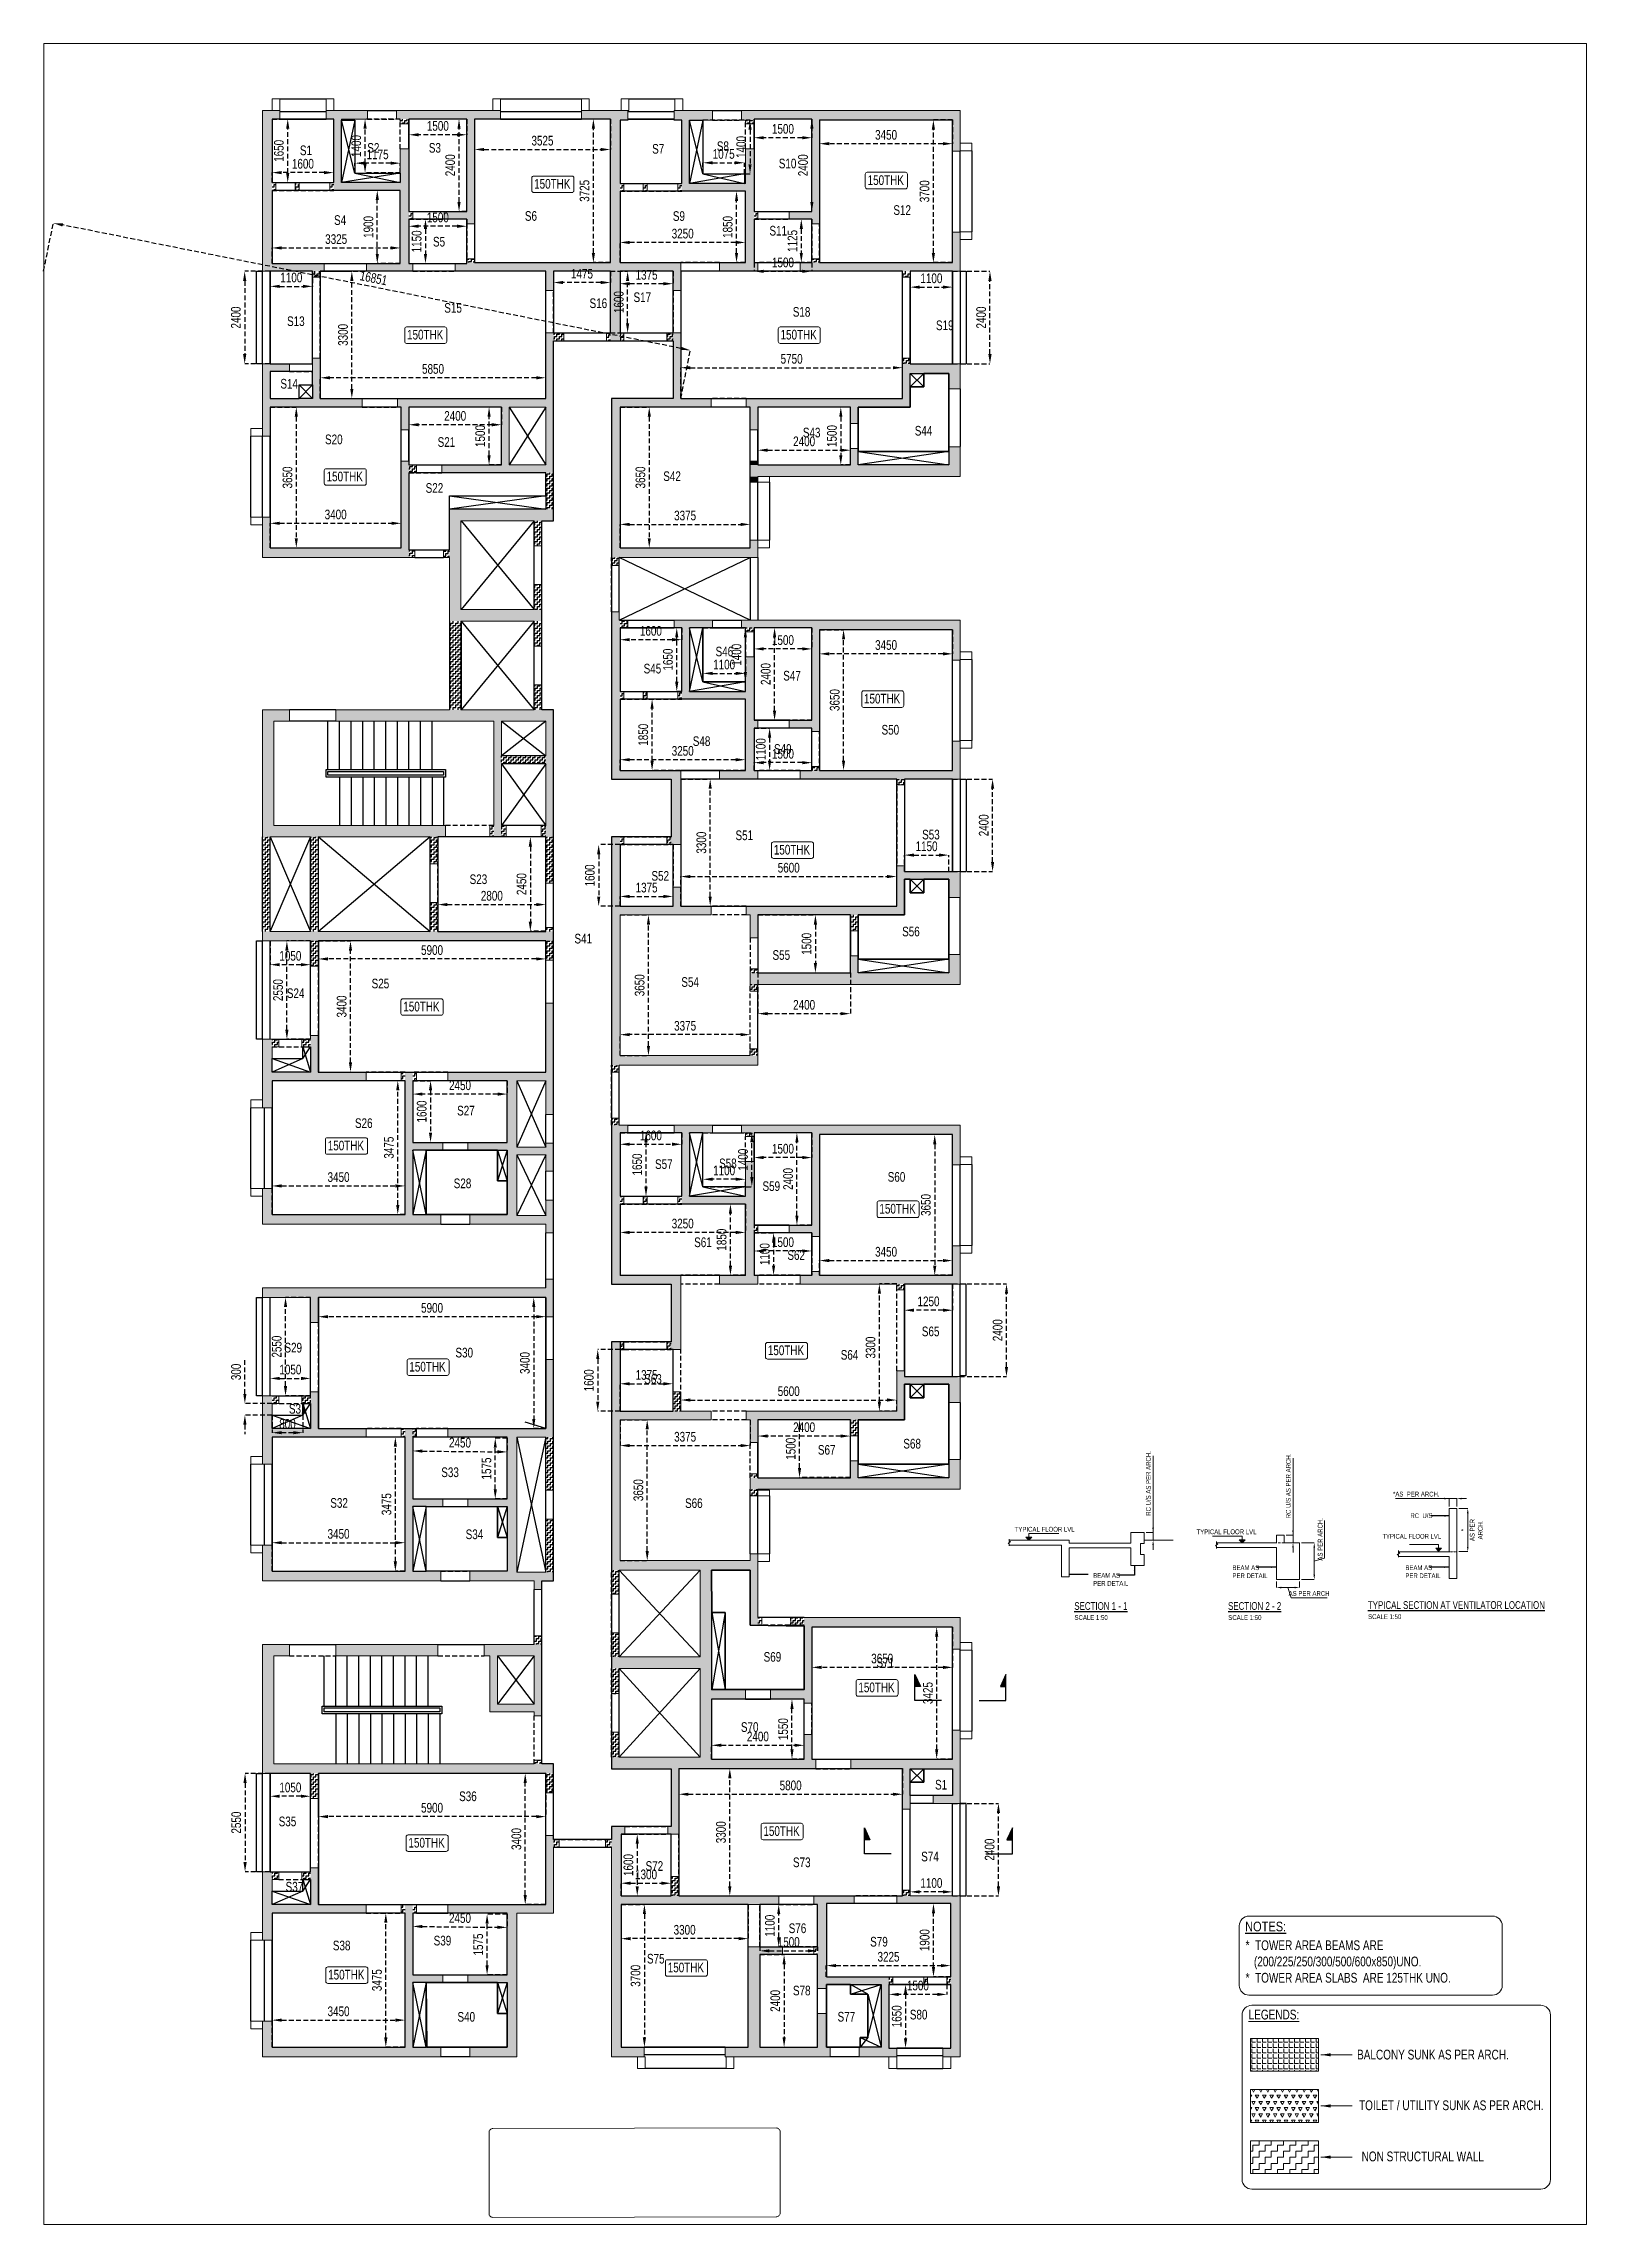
# Model space of a CAD drawing. Header units: millimetres. Extents: x 0 to 40011, y 16 to 56597.
import ezdxf
from ezdxf.enums import TextEntityAlignment as Align

# ---------------------------------------------------------------- set-up
doc = ezdxf.new("R2010")
doc.units = ezdxf.units.MM
for name, pattern in [('ACAD_ISO10W100', [18, 12, -3, 0, -3]), ('CONTINOUS', [0]), ('DASHED', [0.75, 0.5, -0.25]), ('HIDDEN', [0.375, 0.25, -0.125])]:
    doc.linetypes.add(name, pattern=pattern)
for name, color, linetype, lineweight in [('A-ANNO-DIMS', 8, 'Continuous', 15), ("S-BEAM NO'S", 2, 'Continuous', 20), ('S-GENERAL', 252, 'Continuous', 20), ('S-SEC', 30, 'Continuous', 20), ('S-SEC-TEXT', 2, 'Continuous', 20), ('s-text', 20, 'Continuous', 13), ('S-WALL', 100, 'Continuous', 20), ('STR-LEVEL TEXT', 110, 'Continuous', 30), ('STR-SECTION LINE', 121, 'Continuous', 20)]:
    doc.layers.add(name, color=color, linetype=linetype, lineweight=lineweight)
for name, color, linetype in [('A-DIM', 8, 'Continuous'), ('A-STAIRCASE', 8, 'Continuous'), ('HATCH', 8, 'Continuous'), ('RAILING', 6, 'Continuous'), ('S-BEAM', 4, 'HIDDEN'), ('S-BEAM 1', 6, 'Continuous'), ('S-CUT OUT', 43, 'Continuous'), ('S-CUTOUT', 25, 'Continuous'), ('S-TITLE', 2, 'Continuous'), ('S-WALL HATCH', 251, 'Continuous'), ('SEC LINE', 1, 'Continuous')]:
    doc.layers.add(name, color=color, linetype=linetype)
doc.styles.add('Dim.s & Anno.(Misc.)', font='ARIALN.TTF')
doc.styles.add('SOBHA', font='swisscl.ttf')
doc.dimstyles.new('A-GFC-100', dxfattribs={"dimscale": 100, "dimtxt": 1.75, "dimasz": 1, "dimexe": 1, "dimexo": 1, "dimgap": 0.4, "dimtad": 1, "dimdec": 0, "dimdsep": 46, "dimtxsty": 'Dim.s & Anno.(Misc.)', "dimblk": 'ARCHTICK', "dimcen": 0, "dimdle": 0.5, "dimclrd": 252, "dimclre": 253, "dimclrt": 6, "dimazin": 2, "dimtfac": 1, "dimtdec": 0, "dimtix": 1, "dimtmove": 2, "dimatfit": 3, "dimfxl": 1, "dimtolj": 1, "dimlwd": 0, "dimlwe": 0, "dimarcsym": 0})
doc.dimstyles.new('S-100-2', dxfattribs={"dimscale": 100, "dimtxt": 2.5, "dimasz": 2.5, "dimexe": 0, "dimexo": 0, "dimgap": 1, "dimtad": 1, "dimdec": 0, "dimzin": 0, "dimdsep": 46, "dimtxsty": 'SOBHA', "dimcen": 0.0895, "dimclrd": 8, "dimclre": 8, "dimclrt": 2, "dimadec": 0, "dimazin": 0, "dimtfac": 1, "dimtdec": 0, "dimtofl": 0, "dimtmove": 0, "dimatfit": 3, "dimfxl": 0.18, "dimtolj": 1, "dimtzin": 0, "dimlwd": -1, "dimlwe": -1, "dimarcsym": 1})
doc.dimstyles.new('SOBHA STR DIM', dxfattribs={"dimtxt": 0.2, "dimasz": 0.2, "dimexe": 0, "dimexo": 0.01, "dimgap": 0.1, "dimtad": 1, "dimdsep": 46, "dimtxsty": 'SOBHA', "dimcen": 0.09, "dimclrd": 252, "dimclre": 252, "dimclrt": 2, "dimadec": 0, "dimazin": 0, "dimtfac": 1, "dimtofl": 0, "dimtmove": 2, "dimatfit": 1, "dimfxl": 0, "dimtolj": 1, "dimtzin": 0, "dimlwd": -1, "dimlwe": -1, "dimarcsym": 1})
pattern_1 = [(0, (0, 0), (62.5, 62.5), [62.5, -62.5]), (90, (62.5, 0), (-62.5, 62.5), [62.5, -62.5])]

msp = doc.modelspace()

# ---------------------------------------------------------------- texts
at = {"layer": "S-BEAM NO'S", "color": 3, "linetype": 'Continuous', "style": 'SOBHA'}
for s, p in [('S1', (6647.3, 53702.6, 0)), ('S2', (8394.3, 53767.6, 0)), ('S3', (9990.3, 53767.6, 0)), ('S7', (15782.8, 53741.1, 0)), ('S8', (17459.3, 53810.1, 0)), ('S10', (19066.3, 53361.6, 0)), ('S4', (7531.8, 51893.1, 0)), ('S6', (12481.3, 52000.6, 0)), ('S9', (16318.8, 51997.6, 0)), ('S12', (22038.3, 52153.1, 0)), ('S5', (10097.8, 51332.6, 0)), ('S11', (18824.3, 51617.6, 0)), ('S15', (10391.3, 49615.1, 0)), ('S16', (14158.8, 49736.1, 0)), ('S17', (15299.3, 49891.6, 0)), ('S13', (6313.3, 49269.6, 0)), ('S18', (19429.3, 49511.6, 0)), ('S19', (23144.3, 49163.1, 0)), ('S14', (6140.3, 47647.1, 0)), ('S20', (7298.3, 46203.1, 0)), ('S43', (19690.8, 46380.6, 0)), ('S44', (22593.3, 46427.6, 0)), ('S21', (10218.8, 46134.1, 0)), ('S42', (16070.8, 45248.6, 0)), ('S22', (9907.8, 44943.1, 0)), ('S46', (17427.3, 40699.6, 0)), ('S45', (15561.3, 40256.6, 0)), ('S47', (19182.3, 40072.1, 0)), ('S48', (16835.8, 38374.1, 0)), ('S50', (21731.8, 38669.6, 0)), ('S49', (18942.3, 38171.1, 0)), ('S51', (17943.8, 35931.6, 0)), ('S53', (22784.3, 35950.1, 0)), ('S52', (15763.8, 34879.6, 0)), ('S23', (11048.3, 34791.6, 0)), ('S41', (13767.3, 33250.1, 0)), ('S56', (22265.8, 33434.6, 0)), ('S55', (18903.3, 32825.6, 0)), ('S25', (8506.8, 32086.1, 0)), ('S54', (16538.8, 32124.6, 0)), ('S24', (6308.3, 31834.1, 0)), ('S27', (10723.3, 28787.6, 0)), ('S26', (8074.3, 28463.6, 0)), ('S57', (15856.8, 27400.1, 0)), ('S58', (17517.8, 27418.6, 0)), ('S60', (21891.3, 27068.6, 0)), ('S28', (10635.3, 26901.1, 0)), ('S59', (18643.8, 26828.6, 0)), ('S61', (16871.8, 25372.1, 0)), ('S62', (19289.3, 25040.1, 0)), ('S65', (22776.3, 23059.6, 0)), ('S29', (6245.3, 22638.6, 0)), ('S30', (10680.8, 22509.6, 0)), ('S64', (20672.8, 22451.1, 0)), ('S63', (15576.3, 21826.1, 0)), ('S31', (6361.8, 21051.1, 0)), ('S68', (22296.8, 20146.6, 0)), ('S67', (20080.8, 19986.6, 0)), ('S33', (10312.8, 19405.6, 0)), ('S32', (7434.8, 18609.6, 0)), ('S66', (16635.3, 18603.6, 0)), ('S34', (10946.3, 17796.1, 0)), ('S69', (18673.3, 14615.1, 0)), ('S71', (21601.3, 14468.1, 0)), ('S70', (18083.8, 12794.1, 0)), ('S1', (23119.8, 11299.1, 0)), ('S36', (10776.3, 10998.6, 0)), ('S35', (6096.3, 10346.1, 0)), ('S74', (22760.3, 9434.6, 0)), ('S72', (15611.8, 9189.1, 0)), ('S73', (19434.3, 9285.1, 0)), ('S37', (6276.3, 8651.6, 0)), ('S38', (7501.3, 7127.1, 0)), ('S39', (10115.8, 7254.1, 0)), ('S76', (19323.3, 7574.1, 0)), ('S79', (21436.3, 7225.1, 0)), ('S75', (15648.3, 6784.6, 0)), ('S78', (19433.8, 5958.6, 0)), ('S40', (10733.3, 5276.6, 0)), ('S77', (20591.3, 5279.1, 0)), ('S80', (22465.3, 5334.1, 0))]:
    msp.add_text(s, height=250, dxfattribs=at).set_placement(p)
at = {"layer": 's-text', "color": 2, "style": 'SOBHA'}
msp.add_text('%%ULEGENDS:', height=253.125, dxfattribs=at).set_placement((31251.8, 5333.3, 0))
for s, p in [('BALCONY SUNK AS PER ARCH.', (36031.3, 4295.1, 0)), ('TOILET / UTILITY SUNK AS PER ARCH.', (36507.7, 2980, 0)), ('NON STRUCTURAL WALL', (35767.2, 1652.7, 0))]:
    msp.add_text(s, height=253.125, dxfattribs=at).set_placement(p, align=Align.CENTER)
at = {"layer": 's-text', "color": 2, "attachment_point": 1}
for s, insert, char_height, width, style in [('{\\fSwis721 LtCn BT|b0|i0|c0|p34;150THK }', (12721.5, 53084.1, -416), 250, 3976.363, 'Dim.s & Anno.(Misc.)'), ('{\\fSwis721 LtCn BT|b0|i0|c0|p34;150THK }', (21370.5, 53180.3, -416), 250, 3976.363, 'Dim.s & Anno.(Misc.)'), ('{\\fSwis721 LtCn BT|b0|i0|c0|p34;150THK }', (9425.6, 49170.7, -416), 250, 3976.363, 'Dim.s & Anno.(Misc.)'), ('{\\fSwis721 LtCn BT|b0|i0|c0|p34;150THK }', (19112.1, 49170.7, -416), 250, 3976.363, 'Dim.s & Anno.(Misc.)'), ('{\\fSwis721 LtCn BT|b0|i0|c0|p34;150THK }', (7338.2, 45491.6, -416), 250, 3976.363, 'Dim.s & Anno.(Misc.)'), ('{\\fSwis721 LtCn BT|b0|i0|c0|p34;150THK }', (21276.1, 39727.4, -416), 250, 3976.363, 'Dim.s & Anno.(Misc.)'), ('{\\fSwis721 LtCn BT|b0|i0|c0|p34;150THK }', (18937.5, 35807.6, -416), 250, 3976.363, 'Dim.s & Anno.(Misc.)'), ('{\\fSwis721 LtCn BT|b0|i0|c0|p34;150THK }', (9328, 31737.6, -416), 250, 3976.363, 'Dim.s & Anno.(Misc.)'), ('{\\fSwis721 LtCn BT|b0|i0|c0|p34;150THK }', (7368.8, 28132.2, -416), 250, 3976.363, 'Dim.s & Anno.(Misc.)'), ('{\\fSwis721 LtCn BT|b0|i0|c0|p34;150THK }', (21675.6, 26492.3, -416), 250, 3976.363, 'Dim.s & Anno.(Misc.)'), ('{\\fSwis721 LtCn BT|b0|i0|c0|p34;150THK }', (18782, 22820.1, -416), 250, 3976.363, 'Dim.s & Anno.(Misc.)'), ('{\\fSwis721 LtCn BT|b0|i0|c0|p34;150THK }', (9484.5, 22394.1, -416), 250, 3976.363, 'Dim.s & Anno.(Misc.)'), ('{\\fSwis721 LtCn BT|b0|i0|c0|p34;150THK }', (21130, 14073.1, -416), 250, 3976.363, 'Dim.s & Anno.(Misc.)'), ('{\\fSwis721 LtCn BT|b0|i0|c0|p34;150THK }', (18667.5, 10346.1, -416), 250, 3976.363, 'Dim.s & Anno.(Misc.)'), ('{\\fSwis721 LtCn BT|b0|i0|c0|p34;150THK }', (9461.5, 10044.1, -416), 250, 3976.363, 'Dim.s & Anno.(Misc.)'), ('*  TOWER AREA BEAMS ARE \\P   (200/225/250/300/500/600x850)UNO.\\P*  TOWER AREA SLABS  ARE 125THK UNO.', (31173, 7385.5, 0), 253.125, 10109.6, 'SOBHA'), ('{\\fSwis721 LtCn BT|b0|i0|c0|p34;150THK }', (16186.5, 6806.8, -416), 250, 3976.363, 'Dim.s & Anno.(Misc.)'), ('{\\fSwis721 LtCn BT|b0|i0|c0|p34;150THK }', (7379.4, 6620.7, -416), 250, 3976.363, 'Dim.s & Anno.(Misc.)')]:
    msp.add_mtext(s, dxfattribs=dict(at, insert=insert, char_height=char_height, width=width, style=style))
at = {"layer": 'S-TITLE', "color": 2, "style": 'Dim.s & Anno.(Misc.)'}
msp.add_text('%%UNOTES:', height=250, dxfattribs=at).set_placement((31159, 7620.3, 0))

# ---------------------------------------------------------------- blocks, each defined once
blk = doc.blocks.new('WING 05 TYP WALLS')
at = {"layer": 'S-WALL HATCH', "ltscale": 7.5, "transparency": 33554687}
h = blk.add_hatch(color=251, dxfattribs=at)
h.dxf.hatch_style = 1
h.paths.add_polyline_path([(-607332, -43123), (-607332, -42923), (-607332, -41273), (-607132, -41273), (-607132, -41048), (-607332, -41048), (-607582, -41048), (-607582, -45223), (-607332, -45223), (-606282, -45223), (-606082, -45223), (-605982, -45223), (-605982, -45023), (-607332, -45023)])
h = blk.add_hatch(color=251, dxfattribs=at)
h.dxf.hatch_style = 1
h.paths.add_polyline_path([(-603782, -42048), (-604007, -42048), (-604007, -42923), (-605532, -42923), (-605532, -41273), (-604857, -41273), (-604857, -41048), (-605932, -41048), (-605932, -41273), (-605732, -41273), (-605732, -42923), (-605732, -43123), (-604007, -43123), (-604007, -45023), (-604882, -45023), (-604882, -45223), (-604007, -45223), (-603782, -45223), (-603682, -45223), (-603682, -45023), (-603782, -45023), (-603782, -43873), (-603782, -43673)])
h = blk.add_hatch(color=251, dxfattribs=at)
h.dxf.hatch_style = 1
h.paths.add_polyline_path([(-602082, -41273), (-601407, -41273), (-601407, -41048), (-603782, -41048), (-604007, -41048), (-604107, -41048), (-604107, -41273), (-604007, -41273), (-603782, -41273), (-602282, -41273), (-602282, -43673), (-602872, -43673), (-602872, -43873), (-602282, -43873), (-602282, -43988), (-602082, -43988)])
h = blk.add_hatch(dxfattribs=at)
h.set_pattern_fill('ZIGZAG', color=251, scale=500)
h.set_pattern_definition([(0, (-604006.83, -41397.9), (62.5, 62.5), [62.5, -62.5]), (90, (-603944.33, -41397.9), (-62.5, 62.5), [62.5, -62.5])])
h.paths.add_polyline_path([(-603782, -41273), (-604007, -41273), (-604007, -41398), (-603782, -41398)])
h = blk.add_hatch(color=251, dxfattribs=at)
h.dxf.hatch_style = 1
h.paths.add_polyline_path([(-596732, -44998), (-598307, -44998), (-598307, -43148), (-598307, -42948), (-598307, -41298), (-598107, -41298), (-598107, -41048), (-599307, -41048), (-599307, -41273), (-598557, -41273), (-598557, -44998), (-602082, -44998), (-602282, -44998), (-602282, -45023), (-602582, -45023), (-602582, -45223), (-602282, -45223), (-600232, -45223), (-600232, -45723), (-600032, -45723), (-600032, -45223), (-598557, -45223), (-598557, -46823), (-598557, -47023), (-598307, -47023), (-598307, -46823), (-598307, -45223), (-596932, -45223), (-596932, -45723), (-596732, -45723), (-596732, -45223)])
h = blk.add_hatch(color=251, dxfattribs=at)
h.dxf.hatch_style = 1
h.paths.add_polyline_path([(-594832, -42048), (-595057, -42048), (-595057, -42948), (-596507, -42948), (-596507, -41298), (-595907, -41298), (-595907, -41048), (-596907, -41048), (-596907, -41298), (-596707, -41298), (-596707, -42948), (-596707, -43148), (-595057, -43148), (-595057, -44998), (-595732, -44998), (-595732, -45223), (-594732, -45223), (-594732, -44998), (-594832, -44998), (-594832, -43873), (-594832, -43673)])
h = blk.add_hatch(color=251, dxfattribs=at)
h.dxf.hatch_style = 1
h.paths.add_polyline_path([(-593132, -41298), (-589682, -41298), (-589682, -42110), (-589482, -42110), (-589482, -41298), (-589482, -41048), (-593132, -41048), (-595157, -41048), (-595157, -41298), (-595057, -41298), (-594832, -41298), (-594832, -41273), (-593332, -41273), (-593332, -43673), (-593922, -43673), (-593922, -43873), (-593332, -43873), (-593332, -43988), (-593132, -43988)])
h = blk.add_hatch(dxfattribs=at)
h.set_pattern_fill('ZIGZAG', color=251, scale=500)
h.set_pattern_definition([(0, (-595056.83, -41397.9), (62.5, 62.5), [62.5, -62.5]), (90, (-594994.33, -41397.9), (-62.5, 62.5), [62.5, -62.5])])
h.paths.add_polyline_path([(-594832, -41298), (-595057, -41298), (-595057, -41398), (-594832, -41398)])
h = blk.add_hatch(dxfattribs=at)
h.set_pattern_fill('ZIGZAG', color=251, scale=500)
h.set_pattern_definition([(0, (-607331.83, -43122.9), (62.5, 62.5), [62.5, -62.5]), (90, (-607269.33, -43122.9), (-62.5, 62.5), [62.5, -62.5])])
h.paths.add_polyline_path([(-606632, -42923), (-606732, -42923), (-606732, -43123), (-606632, -43123)])
h.paths.add_polyline_path([(-607232, -42923), (-607332, -42923), (-607332, -43123), (-607232, -43123)])
h = blk.add_hatch(dxfattribs=at)
h.set_pattern_fill('ZIGZAG', color=251, scale=500)
h.set_pattern_definition([(0, (-605831.83, -43122.9), (62.5, 62.5), [62.5, -62.5]), (90, (-605769.33, -43122.9), (-62.5, 62.5), [62.5, -62.5])])
h.paths.add_polyline_path([(-605732, -42923), (-605832, -42923), (-605832, -43123), (-605732, -43123)])
h = blk.add_hatch(dxfattribs=at)
h.set_pattern_fill('ZIGZAG', color=251, scale=500)
h.set_pattern_definition([(0, (-598306.83, -43147.9), (62.5, 62.5), [62.5, -62.5]), (90, (-598244.33, -43147.9), (-62.5, 62.5), [62.5, -62.5])])
h.paths.add_polyline_path([(-598207, -42948), (-598307, -42948), (-598307, -43148), (-598207, -43148)])
h = blk.add_hatch(dxfattribs=at)
h.set_pattern_fill('ZIGZAG', color=251, scale=500)
h.set_pattern_definition([(0, (-597706.83, -43147.9), (62.5, 62.5), [62.5, -62.5]), (90, (-597644.33, -43147.9), (-62.5, 62.5), [62.5, -62.5])])
h.paths.add_polyline_path([(-597607, -42948), (-597707, -42948), (-597707, -43148), (-597607, -43148)])
h = blk.add_hatch(dxfattribs=at)
h.set_pattern_fill('ZIGZAG', color=251, scale=500)
h.set_pattern_definition([(0, (-596806.83, -43147.9), (62.5, 62.5), [62.5, -62.5]), (90, (-596744.33, -43147.9), (-62.5, 62.5), [62.5, -62.5])])
h.paths.add_polyline_path([(-596707, -42948), (-596807, -42948), (-596807, -43148), (-596707, -43148)])
h = blk.add_hatch(dxfattribs=at)
h.set_pattern_fill('ZIGZAG', color=251, scale=500)
h.set_pattern_definition([(0, (-603781.83, -43872.9), (62.5, 62.5), [62.5, -62.5]), (90, (-603719.33, -43872.9), (-62.5, 62.5), [62.5, -62.5])])
h.paths.add_polyline_path([(-603682, -43673), (-603782, -43673), (-603782, -43873), (-603682, -43873)])
h = blk.add_hatch(dxfattribs=at)
h.set_pattern_fill('ZIGZAG', color=251, scale=500)
h.set_pattern_definition([(0, (-594831.83, -43872.9), (62.5, 62.5), [62.5, -62.5]), (90, (-594769.33, -43872.9), (-62.5, 62.5), [62.5, -62.5])])
h.paths.add_polyline_path([(-594732, -43673), (-594832, -43673), (-594832, -43873), (-594732, -43873)])
h = blk.add_hatch(color=251, dxfattribs=at)
h.dxf.hatch_style = 1
h.paths.add_polyline_path([(-589482, -44998), (-589482, -44210), (-589682, -44210), (-589682, -44998), (-593132, -44998), (-593332, -44998), (-593632, -44998), (-593632, -45223), (-590982, -45223), (-590782, -45223), (-589482, -45223)])
h = blk.add_hatch(dxfattribs=at)
h.set_pattern_fill('ZIGZAG', color=251, scale=500)
h.set_pattern_definition([(0, (-606281.83, -45372.9), (62.5, 62.5), [62.5, -62.5]), (90, (-606219.33, -45372.9), (-62.5, 62.5), [62.5, -62.5])])
h.paths.add_polyline_path([(-606082, -45223), (-606282, -45223), (-606282, -45373), (-606082, -45373)])
h = blk.add_hatch(dxfattribs=at)
h.set_pattern_fill('ZIGZAG', color=251, scale=500)
h.set_pattern_definition([(0, (-602281.83, -44997.9), (62.5, 62.5), [62.5, -62.5]), (90, (-602219.33, -44997.9), (-62.5, 62.5), [62.5, -62.5])])
h.paths.add_polyline_path([(-602082, -44898), (-602282, -44898), (-602282, -44998), (-602082, -44998)])
h = blk.add_hatch(dxfattribs=at)
h.set_pattern_fill('ZIGZAG', color=251, scale=500)
h.set_pattern_definition([(0, (-593331.83, -45372.9), (62.5, 62.5), [62.5, -62.5]), (90, (-593269.33, -45372.9), (-62.5, 62.5), [62.5, -62.5])])
h.paths.add_polyline_path([(-590782, -45223), (-590982, -45223), (-590982, -45373), (-590782, -45373)])
h.paths.add_polyline_path([(-593132, -44898), (-593332, -44898), (-593332, -44998), (-593132, -44998)])
h = blk.add_hatch(color=251, dxfattribs=at)
h.dxf.hatch_style = 1
h.paths.add_polyline_path([(-600032, -48748), (-600032, -48523), (-600032, -47023), (-600032, -46823), (-600232, -46823), (-600232, -48523), (-604082, -48523), (-604082, -48748), (-603982, -48748), (-603982, -49338), (-603782, -49338), (-603782, -48748), (-601382, -48748), (-601382, -50248), (-602932, -50248), (-602932, -50448), (-600232, -50448), (-600032, -50448)])
h.paths.add_polyline_path([(-601182, -50248), (-601182, -48748), (-600232, -48748), (-600232, -50248)], flags=16)
h = blk.add_hatch(dxfattribs=at)
h.set_pattern_fill('ZIGZAG', color=251, scale=500)
h.set_pattern_definition(pattern_1)
h.paths.add_polyline_path([(-599767, -46823), (-600032, -46823), (-600032, -47023), (-599767, -47023)])
h = blk.add_hatch(dxfattribs=at)
h.set_pattern_fill('ZIGZAG', color=251, scale=500)
h.set_pattern_definition([(0, (-598656.83, -47022.9), (62.5, 62.5), [62.5, -62.5]), (90, (-598594.33, -47022.9), (-62.5, 62.5), [62.5, -62.5])])
h.paths.add_polyline_path([(-598207, -46823), (-598307, -46823), (-598307, -47023), (-598207, -47023)])
h.paths.add_polyline_path([(-598557, -46823), (-598657, -46823), (-598657, -47023), (-598557, -47023)])
h = blk.add_hatch(color=251, dxfattribs=at)
h.dxf.hatch_style = 1
h.paths.add_polyline_path([(-594732, -52398), (-594732, -52198), (-594932, -52198), (-594932, -52398), (-598307, -52398), (-598307, -48748), (-595942, -48748), (-595942, -48523), (-596732, -48523), (-596732, -46823), (-596932, -46823), (-596932, -47023), (-596932, -48523), (-598532, -48523), (-598532, -52648), (-598332, -52648), (-594732, -52648)])
h = blk.add_hatch(dxfattribs=at)
h.set_pattern_fill('ZIGZAG', color=251, scale=500)
h.set_pattern_definition(pattern_1)
h.paths.add_polyline_path([(-596932, -46823), (-597097, -46823), (-597097, -47023), (-596932, -47023)], flags=17)
h = blk.add_hatch(color=251, dxfattribs=at)
h.dxf.hatch_style = 1
h.paths.add_polyline_path([(-604992, -48523), (-606082, -48523), (-606082, -47473), (-606282, -47473), (-606282, -48523), (-607382, -48523), (-607382, -47823), (-606882, -47823), (-606882, -47623), (-607582, -47623), (-607582, -48523), (-607582, -48748), (-607582, -49498), (-607382, -49498), (-607382, -48748), (-604992, -48748)])
h = blk.add_hatch(dxfattribs=at)
h.set_pattern_fill('ZIGZAG', color=251, scale=500)
h.set_pattern_definition(pattern_1)
h.paths.add_polyline_path([(-590782, -47473), (-590982, -47473), (-590982, -47623), (-590782, -47623)])
h = blk.add_hatch(color=251, dxfattribs=at)
h.dxf.hatch_style = 1
h.paths.add_polyline_path([(-590782, -48523), (-590782, -47873), (-589782, -47873), (-589782, -48273), (-589482, -48273), (-589482, -47623), (-589782, -47623), (-590782, -47623), (-590982, -47623), (-590982, -48523), (-595032, -48523), (-595032, -48748), (-594932, -48748), (-594932, -49338), (-594732, -49338), (-594732, -48748), (-592332, -48748), (-592332, -49173), (-592132, -49173), (-592132, -48748), (-590782, -48748)])
h = blk.add_hatch(color=251, dxfattribs=at)
h.dxf.hatch_style = 1
h.paths.add_polyline_path([(-589482, -49773), (-589782, -49773), (-589782, -50248), (-592132, -50248), (-592132, -49823), (-592332, -49823), (-592332, -50248), (-594732, -50248), (-594932, -50248), (-594932, -50548), (-594732, -50548), (-589482, -50548)])
h = blk.add_hatch(color=251, dxfattribs=at)
h.dxf.hatch_style = 1
h.paths.add_polyline_path([(-603782, -50448), (-603782, -50248), (-603782, -50148), (-603982, -50148), (-603982, -52398), (-607382, -52398), (-607382, -51598), (-607582, -51598), (-607582, -52398), (-607582, -52648), (-603782, -52648), (-603782, -52448), (-603782, -52398)])
h = blk.add_hatch(dxfattribs=at)
h.set_pattern_fill('ZIGZAG', color=251, scale=500)
h.set_pattern_definition(pattern_1)
h.paths.add_polyline_path([(-603582, -50248), (-603782, -50248), (-603782, -50448), (-603582, -50448)], flags=17)
h = blk.add_hatch(color=251, dxfattribs=at)
h.dxf.hatch_style = 1
h.paths.add_polyline_path([(-594732, -50148), (-594932, -50148), (-594932, -50248), (-594732, -50248)], flags=17)
h = blk.add_hatch(dxfattribs=at)
h.set_pattern_fill('ZIGZAG', color=251, scale=500)
h.set_pattern_definition(pattern_1)
h.paths.add_polyline_path([(-600032, -50448), (-600232, -50448), (-600232, -51398), (-600032, -51398)])
h = blk.add_hatch(color=251, dxfattribs=at)
h.dxf.hatch_style = 1
h.paths.add_polyline_path([(-594732, -50548), (-594932, -50548), (-594932, -50698), (-594732, -50698)], flags=17)
h = blk.add_hatch(color=251, dxfattribs=at)
h.dxf.hatch_style = 1
h.paths.add_polyline_path([(-602432, -51698), (-600532, -51698), (-600332, -51698), (-600032, -51698), (-600032, -51398), (-600232, -51398), (-602732, -51398), (-602732, -52448), (-602732, -52648), (-602732, -54298), (-602432, -54298), (-600532, -54298), (-600332, -54298), (-600332, -53998), (-600532, -53998), (-602432, -53998)])
h = blk.add_hatch(dxfattribs=at)
h.set_pattern_fill('ZIGZAG', color=251, scale=500)
h.set_pattern_definition([(0, (-602881.83, -54947.9), (62.5, 62.5), [62.5, -62.5]), (90, (-602819.33, -54947.9), (-62.5, 62.5), [62.5, -62.5])])
h.paths.add_polyline_path([(-600332, -54298), (-600532, -54298), (-600532, -54948), (-600332, -54948)])
h.paths.add_polyline_path([(-600332, -53348), (-600532, -53348), (-600532, -53998), (-600332, -53998)])
h.paths.add_polyline_path([(-602732, -52448), (-602882, -52448), (-602882, -52648), (-602732, -52648)])
h.paths.add_polyline_path([(-600332, -51698), (-600532, -51698), (-600532, -52348), (-600332, -52348)])
h = blk.add_hatch(dxfattribs=at)
h.set_pattern_fill('ZIGZAG', color=251, scale=500)
h.set_pattern_definition(pattern_1)
h.paths.add_polyline_path([(-603632, -52448), (-603782, -52448), (-603782, -52648), (-603632, -52648)])
h = blk.add_hatch(dxfattribs=at)
h.set_pattern_fill('ZIGZAG', color=251, scale=500)
h.set_pattern_definition(pattern_1)
h.paths.add_polyline_path([(-598332, -52648), (-598532, -52648), (-598532, -52860), (-598332, -52860)])
h = blk.add_hatch(dxfattribs=at)
h.set_pattern_fill('ZIGZAG', color=251, scale=500)
h.set_pattern_definition(pattern_1)
h.paths.add_polyline_path([(-602432, -54298), (-602732, -54298), (-602732, -56598), (-602432, -56598)])
h = blk.add_hatch(color=251, dxfattribs=at)
h.dxf.hatch_style = 1
h.paths.add_polyline_path([(-596732, -58173), (-598307, -58173), (-598307, -56323), (-598307, -56123), (-598307, -54473), (-598307, -54273), (-598332, -54273), (-598332, -54060), (-598532, -54060), (-598532, -58398), (-596982, -58398), (-596982, -59898), (-596982, -60098), (-596732, -60098), (-596732, -59898)])
h = blk.add_hatch(dxfattribs=at)
h.set_pattern_fill('ZIGZAG', color=251, scale=500)
h.set_pattern_definition([(0, (-598306.83, -56322.9), (62.5, 62.5), [62.5, -62.5]), (90, (-598244.33, -56322.9), (-62.5, 62.5), [62.5, -62.5])])
h.paths.add_polyline_path([(-598207, -56123), (-598307, -56123), (-598307, -56323), (-598207, -56323)])
h.paths.add_polyline_path([(-598107, -54273), (-598307, -54273), (-598307, -54473), (-598107, -54473)])
h = blk.add_hatch(color=251, dxfattribs=at)
h.dxf.hatch_style = 1
h.paths.add_polyline_path([(-594832, -55223), (-595057, -55223), (-595057, -56123), (-596507, -56123), (-596507, -54473), (-595907, -54473), (-595907, -54273), (-596907, -54273), (-596907, -54473), (-596707, -54473), (-596707, -56123), (-596707, -56323), (-595057, -56323), (-595057, -58173), (-595732, -58173), (-595732, -58398), (-594732, -58398), (-594732, -58173), (-594832, -58173), (-594832, -57073), (-594732, -57073), (-594732, -56873), (-594832, -56873)])
h = blk.add_hatch(color=251, dxfattribs=at)
h.dxf.hatch_style = 1
h.paths.add_polyline_path([(-589482, -54273), (-593132, -54273), (-595157, -54273), (-595157, -54473), (-595057, -54473), (-594832, -54473), (-593332, -54473), (-593332, -56873), (-593922, -56873), (-593922, -57073), (-593332, -57073), (-593332, -57163), (-593132, -57163), (-593132, -54523), (-589682, -54523), (-589682, -55310), (-589482, -55310), (-589482, -54523)])
h = blk.add_hatch(dxfattribs=at)
h.set_pattern_fill('ZIGZAG', color=251, scale=500)
h.set_pattern_definition(pattern_1)
h.paths.add_polyline_path([(-594832, -54473), (-595057, -54473), (-595057, -54573), (-594832, -54573)], flags=17)
h = blk.add_hatch(dxfattribs=at)
h.set_pattern_fill('ZIGZAG', color=251, scale=500)
h.set_pattern_definition(pattern_1)
h.paths.add_polyline_path([(-600332, -55948), (-600532, -55948), (-600532, -56598), (-600332, -56598)])
h = blk.add_hatch(dxfattribs=at)
h.set_pattern_fill('ZIGZAG', color=251, scale=500)
h.set_pattern_definition(pattern_1)
h.paths.add_polyline_path([(-597607, -56123), (-597707, -56123), (-597707, -56323), (-597607, -56323)])
h = blk.add_hatch(dxfattribs=at)
h.set_pattern_fill('ZIGZAG', color=251, scale=500)
h.set_pattern_definition(pattern_1)
h.paths.add_polyline_path([(-596707, -56123), (-596807, -56123), (-596807, -56323), (-596707, -56323)], flags=17)
h = blk.add_hatch(color=251, dxfattribs=at)
h.dxf.hatch_style = 1
h.paths.add_polyline_path([(-602832, -59598), (-607282, -59598), (-607282, -56898), (-606882, -56898), (-606882, -56598), (-607582, -56598), (-607582, -59898), (-607382, -59898), (-607382, -59898), (-606332, -59898), (-606132, -59898), (-603232, -59898), (-603032, -59898), (-602832, -59898)])
h = blk.add_hatch(color=251, dxfattribs=at)
h.dxf.hatch_style = 1
h.paths.add_polyline_path([(-600032, -56598), (-600332, -56598), (-600532, -56598), (-602432, -56598), (-602732, -56598), (-605682, -56598), (-605682, -56898), (-601582, -56898), (-601582, -59598), (-601582, -59898), (-601382, -59898), (-601382, -59598), (-601382, -57998), (-601382, -57798), (-601382, -56898), (-600232, -56898), (-600232, -57798), (-600232, -57998), (-600232, -59598), (-600232, -59898), (-600032, -59898)])
h = blk.add_hatch(color=251, dxfattribs=at)
h.dxf.hatch_style = 1
h.paths.add_polyline_path([(-589482, -58173), (-589482, -57410), (-589682, -57410), (-589682, -58173), (-593132, -58173), (-593332, -58173), (-593632, -58173), (-593632, -58398), (-591132, -58398), (-590932, -58398), (-589482, -58398)])
h = blk.add_hatch(dxfattribs=at)
h.set_pattern_fill('ZIGZAG', color=251, scale=500)
h.set_pattern_definition([(0, (105314.17, -1923.17), (62.5, 62.5), [62.5, -62.5]), (90, (105376.67, -1923.17), (-62.5, 62.5), [62.5, -62.5])])
h.paths.add_polyline_path([(-600232, -57798), (-601382, -57798), (-601382, -57998), (-600232, -57998)], flags=17)
h = blk.add_hatch(dxfattribs=at)
h.set_pattern_fill('ZIGZAG', color=251, scale=500)
h.set_pattern_definition(pattern_1)
h.paths.add_polyline_path([(-593132, -58073), (-593332, -58073), (-593332, -58173), (-593132, -58173)], flags=17)
h = blk.add_hatch(dxfattribs=at)
h.set_pattern_fill('ZIGZAG', color=251, scale=500)
h.set_pattern_definition(pattern_1)
h.paths.add_polyline_path([(-590932, -58398), (-591132, -58398), (-591132, -58548), (-590932, -58548)])
h = blk.add_hatch(dxfattribs=at)
h.set_pattern_fill('ZIGZAG', color=251, scale=500)
h.set_pattern_definition(pattern_1)
h.paths.add_polyline_path([(-607382, -59898), (-607582, -59898), (-607582, -62348), (-607382, -62348)])
h = blk.add_hatch(dxfattribs=at)
h.set_pattern_fill('ZIGZAG', color=251, scale=500)
h.set_pattern_definition(pattern_1)
h.paths.add_polyline_path([(-606132, -59898), (-606332, -59898), (-606332, -62348), (-606132, -62348)])
h = blk.add_hatch(dxfattribs=at)
h.set_pattern_fill('ZIGZAG', color=251, scale=500)
h.set_pattern_definition(pattern_1)
h.paths.add_polyline_path([(-603032, -59898), (-603232, -59898), (-603232, -60598), (-603032, -60598)])
h = blk.add_hatch(dxfattribs=at)
h.set_pattern_fill('ZIGZAG', color=251, scale=500)
h.set_pattern_definition([(0, (-601681.83, -59897.9), (62.5, 62.5), [62.5, -62.5]), (90, (-601619.33, -59897.9), (-62.5, 62.5), [62.5, -62.5])])
h.paths.add_polyline_path([(-601257, -59598), (-601382, -59598), (-601382, -59898), (-601257, -59898)])
h.paths.add_polyline_path([(-601582, -59598), (-601682, -59598), (-601682, -59898), (-601582, -59898)])
h.paths.add_polyline_path([(-600232, -59598), (-600357, -59598), (-600357, -59898), (-600232, -59898)])
h = blk.add_hatch(dxfattribs=at)
h.set_pattern_fill('ZIGZAG', color=251, scale=500)
h.set_pattern_definition(pattern_1)
h.paths.add_polyline_path([(-600032, -59898), (-600232, -59898), (-600232, -61098), (-600032, -61098)])
h = blk.add_hatch(color=251, dxfattribs=at)
h.dxf.hatch_style = 1
h.paths.add_polyline_path([(-595942, -61698), (-596732, -61698), (-596732, -61198), (-596932, -61198), (-596932, -61698), (-598307, -61698), (-598307, -60098), (-598307, -59898), (-598532, -59898), (-598532, -65823), (-598332, -65823), (-594732, -65823), (-594732, -65573), (-594932, -65573), (-598307, -65573), (-598307, -61923), (-595942, -61923)])
h = blk.add_hatch(dxfattribs=at)
h.set_pattern_fill('ZIGZAG', color=251, scale=500)
h.set_pattern_definition([(0, (-598306.83, -60097.9), (62.5, 62.5), [62.5, -62.5]), (90, (-598244.33, -60097.9), (-62.5, 62.5), [62.5, -62.5])])
h.paths.add_polyline_path([(-598207, -59898), (-598307, -59898), (-598307, -60098), (-598207, -60098)])
h = blk.add_hatch(dxfattribs=at)
h.set_pattern_fill('ZIGZAG', color=251, scale=500)
h.set_pattern_definition(pattern_1)
h.paths.add_polyline_path([(-596982, -59898), (-597097, -59898), (-597097, -60098), (-596982, -60098)], flags=17)
h = blk.add_hatch(color=251, dxfattribs=at)
h.dxf.hatch_style = 1
h.paths.add_polyline_path([(-590932, -61698), (-590932, -60998), (-589782, -60998), (-589782, -61473), (-589482, -61473), (-589482, -60798), (-589782, -60798), (-590932, -60798), (-590932, -60648), (-591132, -60648), (-591132, -60798), (-591132, -61698), (-595032, -61698), (-595032, -61923), (-594932, -61923), (-594932, -62513), (-594732, -62513), (-594732, -61923), (-592332, -61923), (-592132, -61923), (-590932, -61923)])
h = blk.add_hatch(dxfattribs=at)
h.set_pattern_fill('ZIGZAG', color=251, scale=500)
h.set_pattern_definition(pattern_1)
h.paths.add_polyline_path([(-603032, -61598), (-603232, -61598), (-603232, -62348), (-603032, -62348)])
h = blk.add_hatch(dxfattribs=at)
h.set_pattern_fill('ZIGZAG', color=251, scale=500)
h.set_pattern_definition(pattern_1)
h.paths.add_polyline_path([(-592132, -61923), (-592332, -61923), (-592332, -62335), (-592132, -62335)], flags=17)
h = blk.add_hatch(color=251, dxfattribs=at)
h.dxf.hatch_style = 1
h.paths.add_polyline_path([(-600032, -62348), (-600232, -62348), (-603032, -62348), (-603232, -62348), (-606132, -62348), (-606332, -62348), (-607382, -62348), (-607582, -62348), (-607582, -62598), (-606332, -62598), (-606132, -62598), (-600232, -62598), (-600032, -62598)])
h = blk.add_hatch(dxfattribs=at)
h.set_pattern_fill('ZIGZAG', color=251, scale=500)
h.set_pattern_definition(pattern_1)
h.paths.add_polyline_path([(-606132, -62598), (-606332, -62598), (-606332, -63248), (-606132, -63248)])
h = blk.add_hatch(dxfattribs=at)
h.set_pattern_fill('ZIGZAG', color=251, scale=500)
h.set_pattern_definition(pattern_1)
h.paths.add_polyline_path([(-600032, -62248), (-600232, -62248), (-600232, -62348), (-600032, -62348)])
h = blk.add_hatch(dxfattribs=at)
h.set_pattern_fill('ZIGZAG', color=251, scale=500)
h.set_pattern_definition(pattern_1)
h.paths.add_polyline_path([(-600032, -62598), (-600232, -62598), (-600232, -63098), (-600032, -63098)])
h = blk.add_hatch(color=251, dxfattribs=at)
h.dxf.hatch_style = 1
h.paths.add_polyline_path([(-589482, -62948), (-589782, -62948), (-589782, -63423), (-592132, -63423), (-592132, -62985), (-592332, -62985), (-592332, -63423), (-594732, -63423), (-594932, -63423), (-594932, -63723), (-594732, -63723), (-589482, -63723)])
h = blk.add_hatch(dxfattribs=at)
h.set_pattern_fill('ZIGZAG', color=251, scale=500)
h.set_pattern_definition(pattern_1)
h.paths.add_polyline_path([(-594732, -63323), (-594932, -63323), (-594932, -63423), (-594732, -63423)], flags=17)
h = blk.add_hatch(dxfattribs=at)
h.set_pattern_fill('ZIGZAG', color=251, scale=500)
h.set_pattern_definition(pattern_1)
h.paths.add_polyline_path([(-594732, -63723), (-594932, -63723), (-594932, -63898), (-594732, -63898)], flags=17)
h = blk.add_hatch(color=251, dxfattribs=at)
h.dxf.hatch_style = 1
h.paths.add_polyline_path([(-600032, -67848), (-600232, -67848), (-600232, -67948), (-600982, -67948), (-600982, -66223), (-600232, -66223), (-600232, -67098), (-600032, -67098), (-600032, -65998), (-600032, -64208), (-600232, -64208), (-600232, -65998), (-601232, -65998), (-602772, -65998), (-602772, -66223), (-601232, -66223), (-601232, -66248), (-601232, -67823), (-602257, -67823), (-602257, -68023), (-601232, -68023), (-601232, -69698), (-602207, -69698), (-602207, -69948), (-601232, -69948), (-600982, -69948), (-600232, -69948), (-600232, -70173), (-600032, -70173), (-600032, -69323), (-600232, -69323), (-600232, -69723), (-600982, -69723), (-600982, -68148), (-600232, -68148), (-600232, -68573), (-600032, -68573)])
h = blk.add_hatch(color=251, dxfattribs=at)
h.dxf.hatch_style = 1
h.paths.add_polyline_path([(-604892, -65998), (-606132, -65998), (-606132, -65048), (-606332, -65048), (-606332, -65148), (-606332, -65348), (-606332, -65998), (-607332, -65998), (-607332, -65348), (-607332, -65148), (-607582, -65148), (-607582, -65998), (-607582, -66223), (-607582, -66923), (-607332, -66923), (-607332, -66223), (-604892, -66223)])
h = blk.add_hatch(dxfattribs=at)
h.set_pattern_fill('ZIGZAG', color=251, scale=500)
h.set_pattern_definition(pattern_1)
h.paths.add_polyline_path([(-607157, -65148), (-607332, -65148), (-607332, -65348), (-607157, -65348)], flags=17)
h = blk.add_hatch(dxfattribs=at)
h.set_pattern_fill('ZIGZAG', color=251, scale=500)
h.set_pattern_definition(pattern_1)
h.paths.add_polyline_path([(-606332, -65148), (-606557, -65148), (-606557, -65348), (-606332, -65348)], flags=17)
h = blk.add_hatch(dxfattribs=at)
h.set_pattern_fill('ZIGZAG', color=251, scale=500)
h.set_pattern_definition(pattern_1)
h.paths.add_polyline_path([(-594732, -65398), (-594932, -65398), (-594932, -65573), (-594732, -65573)])
h = blk.add_hatch(color=251, dxfattribs=at)
h.dxf.hatch_style = 1
h.paths.add_polyline_path([(-602957, -69698), (-603682, -69698), (-603682, -68023), (-602907, -68023), (-602907, -67823), (-603682, -67823), (-603682, -66223), (-603682, -65998), (-603882, -65998), (-603882, -66223), (-603882, -69698), (-607332, -69698), (-607332, -69023), (-607582, -69023), (-607582, -69698), (-607582, -69948), (-603682, -69948), (-602957, -69948)])
h = blk.add_hatch(dxfattribs=at)
h.set_pattern_fill('ZIGZAG', color=251, scale=500)
h.set_pattern_definition(pattern_1)
h.paths.add_polyline_path([(-603882, -65998), (-603982, -65998), (-603982, -66223), (-603882, -66223)], flags=17)
h = blk.add_hatch(dxfattribs=at)
h.set_pattern_fill('ZIGZAG', color=251, scale=500)
h.set_pattern_definition(pattern_1)
h.paths.add_polyline_path([(-603582, -65998), (-603682, -65998), (-603682, -66223), (-603582, -66223)], flags=17)
h = blk.add_hatch(dxfattribs=at)
h.set_pattern_fill('ZIGZAG', color=251, scale=500)
h.set_pattern_definition(pattern_1)
h.paths.add_polyline_path([(-598332, -65823), (-598532, -65823), (-598532, -65998), (-598332, -65998)])
h = blk.add_hatch(dxfattribs=at)
h.set_pattern_fill('ZIGZAG', color=251, scale=500)
h.set_pattern_definition(pattern_1)
h.paths.add_polyline_path([(-598332, -67198), (-598532, -67198), (-598532, -67373), (-598332, -67373)])
h = blk.add_hatch(color=251, dxfattribs=at)
h.dxf.hatch_style = 1
h.paths.add_polyline_path([(-596732, -71273), (-598307, -71273), (-598307, -69423), (-598307, -69223), (-598307, -67573), (-598107, -67573), (-598107, -67373), (-598332, -67373), (-598532, -67373), (-598532, -71498), (-596982, -71498), (-596982, -72998), (-596982, -73198), (-596732, -73198), (-596732, -72998)])
h = blk.add_hatch(color=251, dxfattribs=at)
h.dxf.hatch_style = 1
h.paths.add_polyline_path([(-594832, -68323), (-595057, -68323), (-595057, -69223), (-596507, -69223), (-596507, -67573), (-595907, -67573), (-595907, -67373), (-596907, -67373), (-596907, -67573), (-596707, -67573), (-596707, -69223), (-596707, -69423), (-595057, -69423), (-595057, -71273), (-595732, -71273), (-595732, -71498), (-594732, -71498), (-594732, -71273), (-594832, -71273), (-594832, -70173), (-594832, -69973)])
h = blk.add_hatch(color=251, dxfattribs=at)
h.dxf.hatch_style = 1
h.paths.add_polyline_path([(-593132, -67623), (-589682, -67623), (-589682, -68410), (-589482, -68410), (-589482, -67623), (-589482, -67373), (-593132, -67373), (-595157, -67373), (-595157, -67573), (-595057, -67573), (-594832, -67573), (-593332, -67573), (-593332, -69973), (-593922, -69973), (-593922, -70173), (-593332, -70173), (-593332, -70263), (-593132, -70263)])
h = blk.add_hatch(dxfattribs=at)
h.set_pattern_fill('ZIGZAG', color=251, scale=500)
h.set_pattern_definition(pattern_1)
h.paths.add_polyline_path([(-594832, -67573), (-595057, -67573), (-595057, -67673), (-594832, -67673)], flags=17)
h = blk.add_hatch(dxfattribs=at)
h.set_pattern_fill('ZIGZAG', color=251, scale=500)
h.set_pattern_definition(pattern_1)
h.paths.add_polyline_path([(-598207, -69223), (-598307, -69223), (-598307, -69423), (-598207, -69423)], flags=17)
h = blk.add_hatch(dxfattribs=at)
h.set_pattern_fill('ZIGZAG', color=251, scale=500)
h.set_pattern_definition(pattern_1)
h.paths.add_polyline_path([(-597607, -69223), (-597707, -69223), (-597707, -69423), (-597607, -69423)], flags=17)
h = blk.add_hatch(dxfattribs=at)
h.set_pattern_fill('ZIGZAG', color=251, scale=500)
h.set_pattern_definition(pattern_1)
h.paths.add_polyline_path([(-596707, -69223), (-596807, -69223), (-596807, -69423), (-596707, -69423)], flags=17)
h = blk.add_hatch(dxfattribs=at)
h.set_pattern_fill('ZIGZAG', color=251, scale=500)
h.set_pattern_definition(pattern_1)
h.paths.add_polyline_path([(-594732, -69973), (-594832, -69973), (-594832, -70173), (-594732, -70173)], flags=17)
h = blk.add_hatch(color=251, dxfattribs=at)
h.dxf.hatch_style = 1
h.paths.add_polyline_path([(-589482, -71273), (-589482, -70510), (-589682, -70510), (-589682, -71273), (-593132, -71273), (-593132, -71173), (-593332, -71173), (-593332, -71273), (-593632, -71273), (-593632, -71498), (-591132, -71498), (-590932, -71498), (-589482, -71498)])
h = blk.add_hatch(color=251, dxfattribs=at)
h.dxf.hatch_style = 1
h.paths.add_polyline_path([(-600032, -71598), (-600232, -71598), (-607582, -71598), (-607582, -71848), (-606332, -71848), (-606132, -71848), (-600232, -71848), (-600032, -71848)])
h = blk.add_hatch(dxfattribs=at)
h.set_pattern_fill('ZIGZAG', color=251, scale=500)
h.set_pattern_definition([(0, (-606331.83, -72497.9), (62.5, 62.5), [62.5, -62.5]), (90, (-606269.33, -72497.9), (-62.5, 62.5), [62.5, -62.5])])
h.paths.add_polyline_path([(-600032, -71848), (-600232, -71848), (-600232, -72348), (-600032, -72348)])
h.paths.add_polyline_path([(-600032, -71373), (-600232, -71373), (-600232, -71598), (-600032, -71598)])
h.paths.add_polyline_path([(-606132, -71848), (-606332, -71848), (-606332, -72498), (-606132, -72498)])
h = blk.add_hatch(dxfattribs=at)
h.set_pattern_fill('ZIGZAG', color=251, scale=500)
h.set_pattern_definition(pattern_1)
h.paths.add_polyline_path([(-590932, -71498), (-591132, -71498), (-591132, -71648), (-590932, -71648)])
h = blk.add_hatch(color=251, dxfattribs=at)
h.dxf.hatch_style = 1
h.paths.add_polyline_path([(-600032, -73458), (-600232, -73458), (-600232, -75248), (-601232, -75248), (-602772, -75248), (-602772, -75473), (-601232, -75473), (-601232, -75498), (-601232, -77073), (-602257, -77073), (-602257, -77273), (-601232, -77273), (-601232, -78948), (-602207, -78948), (-602207, -79198), (-601232, -79198), (-600982, -79198), (-600532, -79198), (-600532, -79423), (-600332, -79423), (-600332, -79198), (-600032, -79198), (-600032, -78973), (-600232, -78973), (-600982, -78973), (-600982, -75473), (-600232, -75473), (-600032, -75473)])
h = blk.add_hatch(color=251, dxfattribs=at)
h.dxf.hatch_style = 1
h.paths.add_polyline_path([(-595942, -74798), (-596732, -74798), (-596932, -74798), (-598307, -74798), (-598307, -73198), (-598307, -72998), (-598532, -72998), (-598532, -78923), (-598332, -78923), (-596232, -78923), (-596232, -81173), (-598332, -81173), (-598532, -81173), (-598532, -81473), (-598332, -81473), (-596232, -81473), (-596232, -83773), (-598332, -83773), (-598532, -83773), (-598532, -84073), (-596982, -84073), (-596982, -85573), (-597072, -85573), (-597072, -85773), (-596782, -85773), (-596782, -84073), (-593232, -84073), (-593232, -83823), (-593332, -83823), (-593332, -83183), (-593532, -83183), (-593532, -83823), (-595932, -83823), (-595932, -82273), (-595057, -82273), (-595057, -82023), (-595932, -82023), (-595932, -78923), (-594932, -78923), (-594932, -80348), (-594732, -80348), (-594732, -80148), (-594732, -78498), (-594932, -78498), (-594932, -78673), (-598307, -78673), (-598307, -75023), (-595942, -75023)])
h = blk.add_hatch(dxfattribs=at)
h.set_pattern_fill('ZIGZAG', color=251, scale=500)
h.set_pattern_definition([(0, (-598306.83, -73197.9), (62.5, 62.5), [62.5, -62.5]), (90, (-598244.33, -73197.9), (-62.5, 62.5), [62.5, -62.5])])
h.paths.add_polyline_path([(-598207, -72998), (-598307, -72998), (-598307, -73198), (-598207, -73198)])
h = blk.add_hatch(dxfattribs=at)
h.set_pattern_fill('ZIGZAG', color=251, scale=500)
h.set_pattern_definition(pattern_1)
h.paths.add_polyline_path([(-596982, -72998), (-597097, -72998), (-597097, -73198), (-596982, -73198)], flags=17)
h = blk.add_hatch(color=251, dxfattribs=at)
h.dxf.hatch_style = 1
h.paths.add_polyline_path([(-590932, -74798), (-590932, -74098), (-589782, -74098), (-589782, -74573), (-589482, -74573), (-589482, -73898), (-589782, -73898), (-590932, -73898), (-590932, -73748), (-591132, -73748), (-591132, -73898), (-591132, -74798), (-595032, -74798), (-595032, -75023), (-594932, -75023), (-594932, -75613), (-594732, -75613), (-594732, -75023), (-592332, -75023), (-592132, -75023), (-590932, -75023)])
h = blk.add_hatch(color=251, dxfattribs=at)
h.dxf.hatch_style = 1
h.paths.add_polyline_path([(-604892, -75248), (-606132, -75248), (-606132, -74298), (-606332, -74298), (-606332, -74398), (-606332, -74598), (-606332, -75248), (-607332, -75248), (-607332, -74598), (-607332, -74398), (-607582, -74398), (-607582, -75248), (-607582, -75473), (-607582, -76173), (-607332, -76173), (-607332, -75473), (-604892, -75473)])
h = blk.add_hatch(dxfattribs=at)
h.set_pattern_fill('ZIGZAG', color=251, scale=500)
h.set_pattern_definition([(0, (-607331.83, -74597.9), (62.5, 62.5), [62.5, -62.5]), (90, (-607269.33, -74597.9), (-62.5, 62.5), [62.5, -62.5])])
h.paths.add_polyline_path([(-606332, -74398), (-606557, -74398), (-606557, -74598), (-606332, -74598)])
h.paths.add_polyline_path([(-607157, -74398), (-607332, -74398), (-607332, -74598), (-607157, -74598)])
h = blk.add_hatch(dxfattribs=at)
h.set_pattern_fill('ZIGZAG', color=251, scale=500)
h.set_pattern_definition(pattern_1)
h.paths.add_polyline_path([(-596732, -74298), (-596932, -74298), (-596932, -74798), (-596732, -74798)], flags=17)
h = blk.add_hatch(color=251, dxfattribs=at)
h.dxf.hatch_style = 1
h.paths.add_polyline_path([(-603682, -77273), (-602907, -77273), (-602907, -77073), (-603682, -77073), (-603682, -75473), (-603682, -75248), (-603882, -75248), (-603882, -75473), (-603882, -78948), (-607332, -78948), (-607332, -78273), (-607582, -78273), (-607582, -78948), (-607582, -79198), (-603682, -79198), (-602957, -79198), (-602957, -78948), (-603682, -78948)])
h = blk.add_hatch(dxfattribs=at)
h.set_pattern_fill('ZIGZAG', color=251, scale=500)
h.set_pattern_definition([(0, (-603981.83, -75472.9), (62.5, 62.5), [62.5, -62.5]), (90, (-603919.33, -75472.9), (-62.5, 62.5), [62.5, -62.5])])
h.paths.add_polyline_path([(-603582, -75248), (-603682, -75248), (-603682, -75473), (-603582, -75473)])
h.paths.add_polyline_path([(-603882, -75248), (-603982, -75248), (-603982, -75473), (-603882, -75473)])
h = blk.add_hatch(dxfattribs=at)
h.set_pattern_fill('ZIGZAG', color=251, scale=500)
h.set_pattern_definition(pattern_1)
h.paths.add_polyline_path([(-592132, -75023), (-592332, -75023), (-592332, -75435), (-592132, -75435)], flags=17)
h = blk.add_hatch(dxfattribs=at)
h.set_pattern_fill('ZIGZAG', color=251, scale=500)
h.set_pattern_definition([(0, (-600231.83, -78972.9), (62.5, 62.5), [62.5, -62.5]), (90, (-600169.33, -78972.9), (-62.5, 62.5), [62.5, -62.5])])
h.paths.add_polyline_path([(-600032, -77598), (-600232, -77598), (-600232, -78973), (-600032, -78973)])
h.paths.add_polyline_path([(-600032, -75473), (-600232, -75473), (-600232, -76848), (-600032, -76848)])
h = blk.add_hatch(color=251, dxfattribs=at)
h.dxf.hatch_style = 1
h.paths.add_polyline_path([(-589482, -76048), (-589782, -76048), (-589782, -76523), (-592132, -76523), (-592132, -76085), (-592332, -76085), (-592332, -76523), (-594732, -76523), (-594932, -76523), (-594932, -76823), (-594932, -76823), (-594732, -76823), (-589482, -76823)])
h = blk.add_hatch(dxfattribs=at)
h.set_pattern_fill('ZIGZAG', color=251, scale=500)
h.set_pattern_definition(pattern_1)
h.paths.add_polyline_path([(-594732, -76423), (-594932, -76423), (-594932, -76523), (-594732, -76523)], flags=17)
h = blk.add_hatch(dxfattribs=at)
h.set_pattern_fill('ZIGZAG', color=251, scale=500)
h.set_pattern_definition(pattern_1)
h.paths.add_polyline_path([(-594732, -76823), (-594932, -76823), (-594932, -76998), (-594732, -76998)], flags=17)
h = blk.add_hatch(dxfattribs=at)
h.set_pattern_fill('ZIGZAG', color=251, scale=500)
h.set_pattern_definition([(0, (-598531.83, -79547.9), (62.5, 62.5), [62.5, -62.5]), (90, (-598469.33, -79547.9), (-62.5, 62.5), [62.5, -62.5])])
h.paths.add_polyline_path([(-598332, -78923), (-598532, -78923), (-598532, -79548), (-598332, -79548)])
h = blk.add_hatch(dxfattribs=at)
h.set_pattern_fill('ZIGZAG', color=251, scale=500)
h.set_pattern_definition(pattern_1)
h.paths.add_polyline_path([(-594632, -80148), (-594732, -80148), (-594732, -80348), (-594632, -80348)], flags=17)
h = blk.add_hatch(color=251, dxfattribs=at)
h.dxf.hatch_style = 1
h.paths.add_polyline_path([(-589482, -80148), (-593532, -80148), (-593532, -80348), (-593532, -80398), (-593532, -82023), (-594407, -82023), (-594407, -82273), (-593532, -82273), (-593532, -82373), (-593332, -82373), (-593332, -82273), (-593332, -82023), (-593332, -80398), (-589682, -80398), (-589682, -80973), (-589482, -80973), (-589482, -80398)])
h = blk.add_hatch(dxfattribs=at)
h.set_pattern_fill('ZIGZAG', color=251, scale=500)
h.set_pattern_definition(pattern_1)
h.paths.add_polyline_path([(-593532, -80148), (-593882, -80148), (-593882, -80348), (-593532, -80348)], flags=17)
h = blk.add_hatch(color=251, dxfattribs=at)
h.dxf.hatch_style = 1
h.paths.add_polyline_path([(-600032, -83948), (-600332, -83948), (-600532, -83948), (-607282, -83948), (-607282, -81148), (-606882, -81148), (-606882, -80848), (-607582, -80848), (-607582, -84198), (-606332, -84198), (-606132, -84198), (-600232, -84198), (-600032, -84198)])
h = blk.add_hatch(color=251, dxfattribs=at)
h.dxf.hatch_style = 1
h.paths.add_polyline_path([(-603032, -80848), (-605682, -80848), (-605682, -81148), (-603032, -81148)])
h = blk.add_hatch(color=251, dxfattribs=at)
h.dxf.hatch_style = 1
h.paths.add_polyline_path([(-600332, -80848), (-600532, -80848), (-601832, -80848), (-601832, -81148), (-601682, -81148), (-601682, -82598), (-600532, -82598), (-600532, -82698), (-600332, -82698)])
h.paths.add_polyline_path([(-600532, -81148), (-600532, -82398), (-601482, -82398), (-601482, -81148)], flags=16)
h = blk.add_hatch(dxfattribs=at)
h.set_pattern_fill('ZIGZAG', color=251, scale=500)
h.set_pattern_definition([(0, (-600531.83, -80847.9), (62.5, 62.5), [62.5, -62.5]), (90, (-600469.33, -80847.9), (-62.5, 62.5), [62.5, -62.5])])
h.paths.add_polyline_path([(-600332, -80623), (-600532, -80623), (-600532, -80848), (-600332, -80848)])
h = blk.add_hatch(dxfattribs=at)
h.set_pattern_fill('ZIGZAG', color=251, scale=500)
h.set_pattern_definition([(0, (-598531.83, -81172.9), (62.5, 62.5), [62.5, -62.5]), (90, (-598469.33, -81172.9), (-62.5, 62.5), [62.5, -62.5])])
h.paths.add_polyline_path([(-598332, -80548), (-598532, -80548), (-598532, -81173), (-598332, -81173)])
h = blk.add_hatch(dxfattribs=at)
h.set_pattern_fill('ZIGZAG', color=251, scale=500)
h.set_pattern_definition([(0, (-598531.83, -83772.9), (62.5, 62.5), [62.5, -62.5]), (90, (-598469.33, -83772.9), (-62.5, 62.5), [62.5, -62.5])])
h.paths.add_polyline_path([(-598332, -83123), (-598532, -83123), (-598532, -83773), (-598332, -83773)])
h.paths.add_polyline_path([(-598332, -81473), (-598532, -81473), (-598532, -82123), (-598332, -82123)])
h = blk.add_hatch(color=251, dxfattribs=at)
h.dxf.hatch_style = 1
h.paths.add_polyline_path([(-589482, -83823), (-589482, -83073), (-589682, -83073), (-589682, -83823), (-592322, -83823), (-592322, -84073), (-590982, -84073), (-590982, -85123), (-590782, -85123), (-590782, -84073), (-589682, -84073), (-589682, -84773), (-590182, -84773), (-590182, -84973), (-589482, -84973), (-589482, -84773), (-589482, -84773), (-589482, -84073)])
h = blk.add_hatch(dxfattribs=at)
h.set_pattern_fill('ZIGZAG', color=251, scale=500)
h.set_pattern_definition(pattern_1)
h.paths.add_polyline_path([(-606132, -84198), (-606332, -84198), (-606332, -84848), (-606132, -84848)])
h = blk.add_hatch(dxfattribs=at)
h.set_pattern_fill('ZIGZAG', color=251, scale=500)
h.set_pattern_definition(pattern_1)
h.paths.add_polyline_path([(-600332, -83848), (-600532, -83848), (-600532, -83948), (-600332, -83948)], flags=17)
h = blk.add_hatch(dxfattribs=at)
h.set_pattern_fill('ZIGZAG', color=251, scale=500)
h.set_pattern_definition(pattern_1)
h.paths.add_polyline_path([(-600032, -84198), (-600232, -84198), (-600232, -84698), (-600032, -84698)])
h = blk.add_hatch(color=251, dxfattribs=at)
h.dxf.hatch_style = 1
h.paths.add_polyline_path([(-600032, -87598), (-600032, -86108), (-600032, -85908), (-600032, -85808), (-600232, -85808), (-600232, -87598), (-601232, -87598), (-602772, -87598), (-602772, -87823), (-601232, -87823), (-601232, -87848), (-601232, -89423), (-602257, -89423), (-602257, -89623), (-601232, -89623), (-601232, -91298), (-602207, -91298), (-602207, -91548), (-601232, -91548), (-600982, -91548), (-600982, -87823), (-600032, -87823)])
h = blk.add_hatch(dxfattribs=at)
h.set_pattern_fill('ZIGZAG', color=251, scale=500)
h.set_pattern_definition(pattern_1)
h.paths.add_polyline_path([(-599882, -85908), (-600032, -85908), (-600032, -86108), (-599882, -86108)])
h = blk.add_hatch(dxfattribs=at)
h.set_pattern_fill('ZIGZAG', color=251, scale=500)
h.set_pattern_definition(pattern_1)
h.paths.add_polyline_path([(-598532, -85908), (-598682, -85908), (-598682, -86108), (-598532, -86108)])
h = blk.add_hatch(color=251, dxfattribs=at)
h.dxf.hatch_style = 1
h.paths.add_polyline_path([(-594192, -87373), (-596782, -87373), (-596982, -87373), (-598282, -87373), (-598282, -85773), (-598182, -85773), (-598182, -85573), (-598282, -85573), (-598532, -85573), (-598532, -85908), (-598532, -86108), (-598532, -91548), (-598282, -91548), (-597682, -91548), (-597682, -91298), (-598282, -91298), (-598282, -87598), (-594192, -87598)])
h = blk.add_hatch(color=251, dxfattribs=at)
h.dxf.hatch_style = 1
h.paths.add_polyline_path([(-604892, -87598), (-606132, -87598), (-606132, -86648), (-606332, -86648), (-606332, -86748), (-606332, -86948), (-606332, -87598), (-607332, -87598), (-607332, -86948), (-607332, -86748), (-607582, -86748), (-607582, -87598), (-607582, -87823), (-607582, -88523), (-607332, -88523), (-607332, -87823), (-604892, -87823)])
h = blk.add_hatch(dxfattribs=at)
h.set_pattern_fill('ZIGZAG', color=251, scale=500)
h.set_pattern_definition(pattern_1)
h.paths.add_polyline_path([(-607157, -86748), (-607332, -86748), (-607332, -86948), (-607157, -86948)], flags=17)
h = blk.add_hatch(dxfattribs=at)
h.set_pattern_fill('ZIGZAG', color=251, scale=500)
h.set_pattern_definition(pattern_1)
h.paths.add_polyline_path([(-606332, -86748), (-606557, -86748), (-606557, -86948), (-606332, -86948)], flags=17)
h = blk.add_hatch(dxfattribs=at)
h.set_pattern_fill('ZIGZAG', color=251, scale=500)
h.set_pattern_definition(pattern_1)
h.paths.add_polyline_path([(-596782, -86873), (-596982, -86873), (-596982, -87373), (-596782, -87373)], flags=17)
h = blk.add_hatch(color=251, dxfattribs=at)
h.dxf.hatch_style = 1
h.paths.add_polyline_path([(-602907, -89423), (-603682, -89423), (-603682, -87823), (-603682, -87598), (-603882, -87598), (-603882, -87823), (-603882, -91298), (-607332, -91298), (-607332, -90623), (-607582, -90623), (-607582, -91298), (-607582, -91548), (-603682, -91548), (-602957, -91548), (-602957, -91298), (-603682, -91298), (-603682, -89623), (-602907, -89623)])
h = blk.add_hatch(dxfattribs=at)
h.set_pattern_fill('ZIGZAG', color=251, scale=500)
h.set_pattern_definition(pattern_1)
h.paths.add_polyline_path([(-603882, -87598), (-603982, -87598), (-603982, -87823), (-603882, -87823)], flags=17)
h = blk.add_hatch(dxfattribs=at)
h.set_pattern_fill('ZIGZAG', color=251, scale=500)
h.set_pattern_definition(pattern_1)
h.paths.add_polyline_path([(-603582, -87598), (-603682, -87598), (-603682, -87823), (-603582, -87823)], flags=17)
h = blk.add_hatch(color=251, dxfattribs=at)
h.dxf.hatch_style = 1
h.paths.add_polyline_path([(-591332, -89473), (-592957, -89473), (-592957, -87573), (-592232, -87573), (-592232, -87373), (-593282, -87373), (-593282, -87598), (-593182, -87598), (-593182, -88698), (-593182, -88898), (-593182, -89773), (-592957, -89773), (-592957, -89673), (-591532, -89673), (-591532, -91298), (-592107, -91298), (-592107, -91548), (-591132, -91548), (-591132, -91323), (-591332, -91323), (-591332, -89673)])
h = blk.add_hatch(color=251, dxfattribs=at)
h.dxf.hatch_style = 1
h.paths.add_polyline_path([(-589482, -87373), (-589732, -87373), (-590782, -87373), (-590982, -87373), (-591132, -87373), (-591132, -87573), (-589732, -87573), (-589732, -89473), (-589732, -89673), (-589732, -91323), (-589932, -91323), (-589932, -91548), (-589732, -91548), (-589482, -91548)])
h = blk.add_hatch(dxfattribs=at)
h.set_pattern_fill('ZIGZAG', color=251, scale=500)
h.set_pattern_definition(pattern_1)
h.paths.add_polyline_path([(-590782, -87223), (-590982, -87223), (-590982, -87373), (-590782, -87373)])
h = blk.add_hatch(color=251, dxfattribs=at)
h.dxf.hatch_style = 1
h.paths.add_polyline_path([(-592857, -91298), (-592957, -91298), (-592957, -90423), (-593182, -90423), (-593182, -91298), (-594682, -91298), (-594682, -88898), (-594092, -88898), (-594092, -88698), (-594682, -88698), (-594982, -88698), (-594982, -91298), (-595582, -91298), (-595582, -91548), (-594982, -91548), (-594682, -91548), (-593182, -91548), (-592957, -91548), (-592857, -91548)])
h = blk.add_hatch(dxfattribs=at)
h.set_pattern_fill('ZIGZAG', color=251, scale=500)
h.set_pattern_definition([(0, (-593281.83, -88897.9), (62.5, 62.5), [62.5, -62.5]), (90, (-593219.33, -88897.9), (-62.5, 62.5), [62.5, -62.5])])
h.paths.add_polyline_path([(-593182, -88698), (-593282, -88698), (-593282, -88898), (-593182, -88898)])
h = blk.add_hatch(dxfattribs=at)
h.set_pattern_fill('ZIGZAG', color=251, scale=500)
h.set_pattern_definition(pattern_1)
h.paths.add_polyline_path([(-591232, -89473), (-591332, -89473), (-591332, -89673), (-591232, -89673)], flags=17)
h = blk.add_hatch(dxfattribs=at)
h.set_pattern_fill('ZIGZAG', color=251, scale=500)
h.set_pattern_definition(pattern_1)
h.paths.add_polyline_path([(-590332, -89473), (-590432, -89473), (-590432, -89673), (-590332, -89673)], flags=17)
h = blk.add_hatch(dxfattribs=at)
h.set_pattern_fill('ZIGZAG', color=251, scale=500)
h.set_pattern_definition(pattern_1)
h.paths.add_polyline_path([(-589732, -89473), (-589832, -89473), (-589832, -89673), (-589732, -89673)], flags=17)
at = {"layer": 'S-WALL'}
for p, q in [((-602282, -45223), (-602282, -45223)), ((-607582, -56598), (-607582, -62598)), ((-606882, -56598), (-607582, -56598)), ((-607282, -56898), (-606882, -56898)), ((-607282, -59598), (-607282, -56898)), ((-606882, -56898), (-606882, -56598)), ((-607382, -62348), (-607382, -59898)), ((-607382, -59898), (-606332, -59898)), ((-602832, -59598), (-607282, -59598)), ((-606332, -59898), (-606332, -62348)), ((-606132, -62348), (-606132, -59898)), ((-606132, -59898), (-603232, -59898)), ((-603232, -59898), (-603232, -60598)), ((-603032, -60598), (-603032, -59898)), ((-603032, -59898), (-602832, -59898)), ((-602832, -59898), (-602832, -59598)), ((-603232, -60598), (-603032, -60598)), ((-603032, -61598), (-603232, -61598)), ((-603232, -61598), (-603232, -62348)), ((-603032, -62348), (-603032, -61598)), ((-606332, -62598), (-607582, -62598)), ((-607382, -62348), (-606332, -62348)), ((-606332, -63248), (-606332, -62598)), ((-606132, -62348), (-603232, -62348)), ((-600232, -62598), (-606132, -62598)), ((-606132, -62598), (-606132, -63248)), ((-603032, -62348), (-600232, -62348)), ((-600032, -62248), (-600232, -62248)), ((-600232, -62248), (-600232, -62348)), ((-600232, -63098), (-600232, -62598)), ((-600032, -62348), (-600032, -62248)), ((-600032, -62348), (-600032, -62598)), ((-600032, -62598), (-600032, -63098)), ((-606132, -63248), (-606332, -63248)), ((-600032, -63098), (-600232, -63098)), ((-598332, -67198), (-598532, -67198)), ((-598532, -67198), (-598532, -67373)), ((-598332, -67373), (-598332, -67198)), ((-598532, -71498), (-598532, -67373)), ((-598332, -67373), (-598107, -67373)), ((-598107, -67573), (-598307, -67573)), ((-598307, -67573), (-598307, -69223)), ((-598107, -67373), (-598107, -67573)), ((-598307, -69223), (-598207, -69223)), ((-598207, -69423), (-598307, -69423)), ((-598307, -69423), (-598307, -71273)), ((-598207, -69223), (-598207, -69423)), ((-598307, -71273), (-596732, -71273)), ((-596982, -71498), (-598532, -71498)), ((-606882, -80848), (-607582, -80848)), ((-607582, -80848), (-607582, -84198)), ((-606882, -81148), (-606882, -80848)), ((-600532, -80848), (-601832, -80848)), ((-601832, -80848), (-601832, -81148)), ((-600332, -80623), (-600532, -80623)), ((-600532, -80623), (-600532, -80848)), ((-600332, -82698), (-600332, -80623)), ((-607282, -83948), (-607282, -81148)), ((-607282, -81148), (-606882, -81148)), ((-601832, -81148), (-601682, -81148)), ((-601682, -81148), (-601682, -82598)), ((-601482, -81148), (-600532, -81148)), ((-601482, -82398), (-601482, -81148)), ((-600532, -81148), (-600532, -82398)), ((-601682, -82598), (-600532, -82598)), ((-600532, -82398), (-601482, -82398)), ((-600532, -82598), (-600532, -82698)), ((-600532, -82698), (-600332, -82698)), ((-606332, -84198), (-607582, -84198)), ((-607282, -83948), (-600532, -83948)), ((-606332, -84848), (-606332, -84198)), ((-600232, -84198), (-606132, -84198)), ((-606132, -84198), (-606132, -84848)), ((-600332, -83848), (-600532, -83848)), ((-600532, -83848), (-600532, -83948)), ((-600332, -83948), (-600332, -83848)), ((-600332, -83948), (-600032, -83948)), ((-600232, -84698), (-600232, -84198)), ((-600032, -83948), (-600032, -84698)), ((-606132, -84848), (-606332, -84848)), ((-600032, -84698), (-600232, -84698))]:
    blk.add_line(p, q, dxfattribs=at)
at = {"layer": 'S-WALL', "color": 3}
blk.add_line((-598532, -72998), (-598532, -72998), dxfattribs=at)
at = {"layer": 'S-WALL'}
for points in [[(-605982, -45023), (-605982, -45223), (-606082, -45223), (-606082, -45373), (-606282, -45373), (-606282, -45223), (-607332, -45223), (-607582, -45223), (-607582, -41048), (-607332, -41048), (-607132, -41048), (-607132, -41273), (-607332, -41273), (-607332, -42923), (-607232, -42923), (-607232, -43123), (-607332, -43123), (-607332, -45023)], [(-603682, -43673), (-603682, -43873), (-603782, -43873), (-603782, -45023), (-603682, -45023), (-603682, -45223), (-603782, -45223), (-604007, -45223), (-604882, -45223), (-604882, -45023), (-604007, -45023), (-604007, -43123), (-605832, -43123), (-605832, -42923), (-605732, -42923), (-605732, -41273), (-605932, -41273), (-605932, -41048), (-604857, -41048), (-604857, -41273), (-605532, -41273), (-605532, -42923), (-604007, -42923), (-604007, -42048), (-603782, -42048), (-603782, -43673)], [(-602082, -43988), (-602282, -43988), (-602282, -43873), (-602872, -43873), (-602872, -43673), (-602282, -43673), (-602282, -41273), (-603782, -41273), (-603782, -41398), (-604007, -41398), (-604007, -41273), (-604107, -41273), (-604107, -41048), (-604007, -41048), (-603782, -41048), (-601407, -41048), (-601407, -41273), (-602082, -41273)], [(-602282, -45023), (-602282, -44998), (-602282, -44898), (-602082, -44898), (-602082, -44998), (-598557, -44998), (-598557, -41273), (-599307, -41273), (-599307, -41048), (-598107, -41048), (-598107, -41298), (-598307, -41298), (-598307, -42948), (-598207, -42948), (-598207, -43148), (-598307, -43148), (-598307, -44998), (-596732, -44998), (-596732, -45223), (-596732, -45723), (-596932, -45723), (-596932, -45223), (-598307, -45223), (-598307, -46823), (-598207, -46823), (-598207, -47023), (-598657, -47023), (-598657, -46823), (-598557, -46823), (-598557, -45223), (-600032, -45223), (-600032, -45723), (-600232, -45723), (-600232, -45223), (-602282, -45223), (-602582, -45223), (-602582, -45023)], [(-595907, -41048), (-595907, -41298), (-596507, -41298), (-596507, -42948), (-595057, -42948), (-595057, -42048), (-594832, -42048), (-594832, -43673), (-594732, -43673), (-594732, -43873), (-594832, -43873), (-594832, -44998), (-594732, -44998), (-594732, -45223), (-595732, -45223), (-595732, -44998), (-595057, -44998), (-595057, -43148), (-596807, -43148), (-596807, -42948), (-596707, -42948), (-596707, -41298), (-596907, -41298), (-596907, -41048)], [(-593132, -41048), (-589482, -41048), (-589482, -41298), (-589482, -42110), (-589682, -42110), (-589682, -41298), (-593132, -41298), (-593132, -43988), (-593332, -43988), (-593332, -43873), (-593922, -43873), (-593922, -43673), (-593332, -43673), (-593332, -41273), (-594832, -41273), (-594832, -41398), (-595057, -41398), (-595057, -41298), (-595157, -41298), (-595157, -41048)], [(-606632, -43123), (-606732, -43123), (-606732, -42923), (-606632, -42923)], [(-597607, -42948), (-597607, -43148), (-597707, -43148), (-597707, -42948)], [(-593332, -44898), (-593132, -44898), (-593132, -44998), (-589682, -44998), (-589682, -44210), (-589482, -44210), (-589482, -44998), (-589482, -45223), (-590782, -45223), (-590782, -45373), (-590982, -45373), (-590982, -45223), (-593632, -45223), (-593632, -44998), (-593332, -44998)], [(-599767, -47023), (-600032, -47023), (-600032, -48523), (-600032, -48748), (-600032, -51698), (-600332, -51698), (-600332, -52348), (-600532, -52348), (-600532, -51698), (-602432, -51698), (-602432, -53998), (-600532, -53998), (-600532, -53348), (-600332, -53348), (-600332, -54948), (-600532, -54948), (-600532, -54298), (-602432, -54298), (-602432, -56598), (-600532, -56598), (-600532, -55948), (-600332, -55948), (-600332, -56598), (-600032, -56598), (-600032, -61098), (-600232, -61098), (-600232, -59898), (-600357, -59898), (-600357, -59598), (-600232, -59598), (-600232, -57998), (-601382, -57998), (-601382, -59598), (-601257, -59598), (-601257, -59898), (-601682, -59898), (-601682, -59598), (-601582, -59598), (-601582, -56898), (-605682, -56898), (-605682, -56598), (-602732, -56598), (-602732, -52648), (-602882, -52648), (-602882, -52448), (-602732, -52448), (-602732, -51398), (-600232, -51398), (-600232, -50448), (-602932, -50448), (-602932, -50248), (-601382, -50248), (-601382, -48748), (-603782, -48748), (-603782, -49338), (-603982, -49338), (-603982, -48748), (-604082, -48748), (-604082, -48523), (-600232, -48523), (-600232, -46823), (-599767, -46823)], [(-595942, -48748), (-598307, -48748), (-598307, -52398), (-594932, -52398), (-594932, -52198), (-594732, -52198), (-594732, -52398), (-594732, -52648), (-598332, -52648), (-598332, -52860), (-598532, -52860), (-598532, -52648), (-598532, -48523), (-596932, -48523), (-596932, -47023), (-597097, -47023), (-597097, -46823), (-596732, -46823), (-596732, -48523), (-595942, -48523)], [(-604992, -48523), (-604992, -48748), (-607382, -48748), (-607382, -49498), (-607582, -49498), (-607582, -48748), (-607582, -48523), (-607582, -47623), (-606882, -47623), (-606882, -47823), (-607382, -47823), (-607382, -48523), (-606282, -48523), (-606282, -47473), (-606082, -47473), (-606082, -48523)], [(-590982, -47473), (-590782, -47473), (-590782, -47623), (-589782, -47623), (-589482, -47623), (-589482, -48273), (-589782, -48273), (-589782, -47873), (-590782, -47873), (-590782, -48523), (-590782, -48748), (-592132, -48748), (-592132, -49173), (-592332, -49173), (-592332, -48748), (-594732, -48748), (-594732, -49338), (-594932, -49338), (-594932, -48748), (-595032, -48748), (-595032, -48523), (-590982, -48523), (-590982, -47623)], [(-600232, -48748), (-601182, -48748), (-601182, -50248), (-600232, -50248)], [(-592332, -49823), (-592132, -49823), (-592132, -50248), (-589782, -50248), (-589782, -49773), (-589482, -49773), (-589482, -50548), (-594732, -50548), (-594732, -50698), (-594932, -50698), (-594932, -50548), (-594932, -50248), (-594932, -50148), (-594732, -50148), (-594732, -50248), (-592332, -50248)], [(-603582, -50248), (-603582, -50448), (-603782, -50448), (-603782, -52398), (-603782, -52448), (-603632, -52448), (-603632, -52648), (-603782, -52648), (-607582, -52648), (-607582, -52398), (-607582, -51598), (-607382, -51598), (-607382, -52398), (-603982, -52398), (-603982, -50148), (-603782, -50148), (-603782, -50248)], [(-597097, -60098), (-597097, -59898), (-596982, -59898), (-596982, -58398), (-598532, -58398), (-598532, -54060), (-598332, -54060), (-598332, -54273), (-598107, -54273), (-598107, -54473), (-598307, -54473), (-598307, -56123), (-598207, -56123), (-598207, -56323), (-598307, -56323), (-598307, -58173), (-596732, -58173), (-596732, -59898), (-596732, -59898), (-596732, -60098)], [(-595732, -58398), (-595732, -58173), (-595057, -58173), (-595057, -56323), (-596807, -56323), (-596807, -56123), (-596707, -56123), (-596707, -54473), (-596907, -54473), (-596907, -54273), (-595907, -54273), (-595907, -54473), (-596507, -54473), (-596507, -56123), (-595057, -56123), (-595057, -55223), (-594832, -55223), (-594832, -56873), (-594732, -56873), (-594732, -57073), (-594832, -57073), (-594832, -58173), (-594732, -58173), (-594732, -58398)], [(-593922, -57073), (-593922, -56873), (-593332, -56873), (-593332, -54473), (-594832, -54473), (-594832, -54573), (-595057, -54573), (-595057, -54473), (-595157, -54473), (-595157, -54273), (-593132, -54273), (-589482, -54273), (-589482, -54523), (-589482, -55310), (-589682, -55310), (-589682, -54523), (-593132, -54523), (-593132, -57163), (-593332, -57163), (-593332, -57073)], [(-597607, -56323), (-597707, -56323), (-597707, -56123), (-597607, -56123)], [(-600232, -56898), (-600232, -57798), (-601382, -57798), (-601382, -56898)], [(-593632, -58398), (-593632, -58173), (-593332, -58173), (-593332, -58073), (-593132, -58073), (-593132, -58173), (-589682, -58173), (-589682, -57410), (-589482, -57410), (-589482, -58173), (-589482, -58398), (-590932, -58398), (-590932, -58548), (-591132, -58548), (-591132, -58398)], [(-598207, -60098), (-598307, -60098), (-598307, -61698), (-596932, -61698), (-596932, -61198), (-596732, -61198), (-596732, -61698), (-595942, -61698), (-595942, -61923), (-598307, -61923), (-598307, -65573), (-594932, -65573), (-594932, -65398), (-594732, -65398), (-594732, -65573), (-594732, -65823), (-598332, -65823), (-598332, -65998), (-598532, -65998), (-598532, -65823), (-598532, -59898), (-598307, -59898), (-598207, -59898)], [(-595032, -61698), (-591132, -61698), (-591132, -60798), (-591132, -60648), (-590932, -60648), (-590932, -60798), (-589782, -60798), (-589482, -60798), (-589482, -61473), (-589782, -61473), (-589782, -60998), (-590932, -60998), (-590932, -61698), (-590932, -61923), (-592132, -61923), (-592132, -62335), (-592332, -62335), (-592332, -61923), (-594732, -61923), (-594732, -62513), (-594932, -62513), (-594932, -61923), (-595032, -61923)], [(-594932, -63323), (-594732, -63323), (-594732, -63423), (-592332, -63423), (-592332, -62985), (-592132, -62985), (-592132, -63423), (-589782, -63423), (-589782, -62948), (-589482, -62948), (-589482, -63723), (-594732, -63723), (-594732, -63898), (-594932, -63898), (-594932, -63723), (-594932, -63423)], [(-604892, -66223), (-607332, -66223), (-607332, -66923), (-607582, -66923), (-607582, -66223), (-607582, -65998), (-607582, -65148), (-607157, -65148), (-607157, -65348), (-607332, -65348), (-607332, -65998), (-606332, -65998), (-606332, -65348), (-606557, -65348), (-606557, -65148), (-606332, -65148), (-606332, -65048), (-606132, -65048), (-606132, -65998), (-604892, -65998)], [(-602907, -67823), (-602907, -68023), (-603682, -68023), (-603682, -69698), (-602957, -69698), (-602957, -69948), (-603682, -69948), (-607582, -69948), (-607582, -69698), (-607582, -69023), (-607332, -69023), (-607332, -69698), (-603882, -69698), (-603882, -66223), (-603982, -66223), (-603982, -65998), (-603682, -65998), (-603582, -65998), (-603582, -66223), (-603682, -66223), (-603682, -66223), (-603682, -67823)], [(-595732, -71498), (-595732, -71273), (-595057, -71273), (-595057, -69423), (-596807, -69423), (-596807, -69223), (-596707, -69223), (-596707, -67573), (-596907, -67573), (-596907, -67373), (-595907, -67373), (-595907, -67573), (-596507, -67573), (-596507, -69223), (-595057, -69223), (-595057, -68323), (-594832, -68323), (-594832, -69973), (-594732, -69973), (-594732, -70173), (-594832, -70173), (-594832, -71273), (-594732, -71273), (-594732, -71498)], [(-593922, -70173), (-593922, -69973), (-593332, -69973), (-593332, -67573), (-594832, -67573), (-594832, -67673), (-595057, -67673), (-595057, -67573), (-595157, -67573), (-595157, -67373), (-593132, -67373), (-589482, -67373), (-589482, -67623), (-589482, -68410), (-589682, -68410), (-589682, -67623), (-593132, -67623), (-593132, -70263), (-593332, -70263), (-593332, -70173)], [(-597607, -69423), (-597707, -69423), (-597707, -69223), (-597607, -69223)], [(-593632, -71498), (-593632, -71273), (-593332, -71273), (-593332, -71173), (-593132, -71173), (-593132, -71273), (-589682, -71273), (-589682, -70510), (-589482, -70510), (-589482, -71273), (-589482, -71498), (-590932, -71498), (-590932, -71648), (-591132, -71648), (-591132, -71498)], [(-606332, -72498), (-606332, -71848), (-607582, -71848), (-607582, -71598), (-600232, -71598), (-600232, -71373), (-600032, -71373), (-600032, -72348), (-600232, -72348), (-600232, -71848), (-606132, -71848), (-606132, -72498)], [(-600332, -79423), (-600332, -79198), (-600032, -79198), (-600032, -77598), (-600232, -77598), (-600232, -78973), (-600982, -78973), (-600982, -75473), (-600232, -75473), (-600232, -76848), (-600032, -76848), (-600032, -73458), (-600232, -73458), (-600232, -75248), (-601232, -75248), (-602772, -75248), (-602772, -75473), (-601232, -75473), (-601232, -75498), (-601232, -77073), (-602257, -77073), (-602257, -77273), (-601232, -77273), (-601232, -78948), (-602207, -78948), (-602207, -79198), (-601232, -79198), (-600982, -79198), (-600532, -79198), (-600532, -79423)], [(-595032, -74798), (-591132, -74798), (-591132, -73898), (-591132, -73748), (-590932, -73748), (-590932, -73898), (-589782, -73898), (-589482, -73898), (-589482, -74573), (-589782, -74573), (-589782, -74098), (-590932, -74098), (-590932, -74798), (-590932, -75023), (-592132, -75023), (-592132, -75435), (-592332, -75435), (-592332, -75023), (-594732, -75023), (-594732, -75613), (-594932, -75613), (-594932, -75023), (-595032, -75023)], [(-604892, -75473), (-607332, -75473), (-607332, -76173), (-607582, -76173), (-607582, -75473), (-607582, -75248), (-607582, -74398), (-607157, -74398), (-607157, -74598), (-607332, -74598), (-607332, -75248), (-606332, -75248), (-606332, -74598), (-606557, -74598), (-606557, -74398), (-606332, -74398), (-606332, -74298), (-606132, -74298), (-606132, -75248), (-604892, -75248)], [(-602907, -77073), (-602907, -77273), (-603682, -77273), (-603682, -78948), (-602957, -78948), (-602957, -79198), (-603682, -79198), (-607582, -79198), (-607582, -78948), (-607582, -78273), (-607332, -78273), (-607332, -78948), (-603882, -78948), (-603882, -75473), (-603982, -75473), (-603982, -75248), (-603682, -75248), (-603582, -75248), (-603582, -75473), (-603682, -75473), (-603682, -75473), (-603682, -77073)], [(-594932, -76423), (-594732, -76423), (-594732, -76523), (-592332, -76523), (-592332, -76085), (-592132, -76085), (-592132, -76523), (-589782, -76523), (-589782, -76048), (-589482, -76048), (-589482, -76823), (-594732, -76823), (-594732, -76998), (-594932, -76998), (-594932, -76823), (-594932, -76523)], [(-603032, -80848), (-605682, -80848), (-605682, -81148), (-603032, -81148)], [(-604892, -87823), (-607332, -87823), (-607332, -88523), (-607582, -88523), (-607582, -87823), (-607582, -87598), (-607582, -86748), (-607157, -86748), (-607157, -86948), (-607332, -86948), (-607332, -87598), (-606332, -87598), (-606332, -86948), (-606557, -86948), (-606557, -86748), (-606332, -86748), (-606332, -86648), (-606132, -86648), (-606132, -87598), (-604892, -87598)], [(-602907, -89423), (-602907, -89623), (-603682, -89623), (-603682, -91298), (-602957, -91298), (-602957, -91548), (-603682, -91548), (-607582, -91548), (-607582, -91298), (-607582, -90623), (-607332, -90623), (-607332, -91298), (-603882, -91298), (-603882, -87823), (-603982, -87823), (-603982, -87598), (-603682, -87598), (-603582, -87598), (-603582, -87823), (-603682, -87823), (-603682, -87823), (-603682, -89423)]]:
    blk.add_lwpolyline(points, close=True, dxfattribs=at)
for points in [[(-600982, -68148), (-600232, -68148), (-600232, -68573), (-600032, -68573), (-600032, -67848), (-600232, -67848), (-600232, -67948), (-600982, -67948), (-600982, -66223), (-600232, -66223), (-600232, -67098), (-600032, -67098), (-600032, -65998), (-600032, -64208), (-600232, -64208), (-600232, -65998), (-601232, -65998), (-602772, -65998), (-602772, -66223), (-601232, -66223), (-601232, -66248), (-601232, -67823), (-602257, -67823), (-602257, -68023), (-601232, -68023), (-601232, -69698), (-602207, -69698), (-602207, -69948), (-601232, -69948), (-600982, -69948), (-600232, -69948), (-600232, -70173), (-600032, -70173), (-600032, -69323), (-600232, -69323), (-600232, -69723), (-600982, -69723), (-600982, -68148)], [(-596732, -71273), (-596732, -72998), (-596732, -72998), (-596732, -73198), (-597097, -73198), (-597097, -72998), (-596982, -72998), (-596982, -71498)]]:
    blk.add_lwpolyline(points, dxfattribs=at)
at = {"layer": 'S-WALL', "color": 3}
blk.add_lwpolyline([(-594732, -78498), (-594732, -80148), (-594632, -80148), (-594632, -80348), (-594932, -80348), (-594932, -78923), (-595932, -78923), (-595932, -82023), (-595057, -82023), (-595057, -82273), (-595932, -82273), (-595932, -83823), (-593532, -83823), (-593532, -83183), (-593332, -83183), (-593332, -83823), (-593232, -83823), (-593232, -84073), (-596782, -84073), (-596782, -85773), (-597072, -85773), (-597072, -85573), (-596982, -85573), (-596982, -84073), (-598532, -84073), (-598532, -83123), (-598332, -83123), (-598332, -83773), (-596232, -83773), (-596232, -81473), (-598332, -81473), (-598332, -82123), (-598532, -82123), (-598532, -80548), (-598332, -80548), (-598332, -81173), (-596232, -81173), (-596232, -78923), (-598332, -78923), (-598332, -79548), (-598532, -79548), (-598532, -72998), (-598207, -72998), (-598207, -73198), (-598307, -73198), (-598307, -74798), (-596932, -74798), (-596932, -74298), (-596732, -74298), (-596732, -74798), (-595942, -74798), (-595942, -75023), (-598307, -75023), (-598307, -78673), (-594932, -78673), (-594932, -78498), (-594732, -78498)], dxfattribs=at)
for points in [[(-589482, -80148), (-589482, -80398), (-589482, -80973), (-589682, -80973), (-589682, -80398), (-593332, -80398), (-593332, -82023), (-593332, -82273), (-593332, -82373), (-593532, -82373), (-593532, -82273), (-594407, -82273), (-594407, -82023), (-593532, -82023), (-593532, -80398), (-593532, -80348), (-593882, -80348), (-593882, -80148), (-593532, -80148)], [(-589682, -83073), (-589482, -83073), (-589482, -83823), (-589482, -84073), (-589482, -84773), (-589482, -84773), (-589482, -84973), (-590182, -84973), (-590182, -84773), (-589682, -84773), (-589682, -84073), (-590782, -84073), (-590782, -85123), (-590982, -85123), (-590982, -84073), (-592322, -84073), (-592322, -83823), (-589682, -83823)], [(-600032, -85908), (-599882, -85908), (-599882, -86108), (-600032, -86108), (-600032, -87598), (-600032, -87823), (-600982, -87823), (-600982, -91548), (-601232, -91548), (-602207, -91548), (-602207, -91298), (-601232, -91298), (-601232, -89623), (-602257, -89623), (-602257, -89423), (-601232, -89423), (-601232, -87848), (-601232, -87823), (-602772, -87823), (-602772, -87598), (-601232, -87598), (-600232, -87598), (-600232, -85808), (-600032, -85808)], [(-598532, -86108), (-598532, -91548), (-598282, -91548), (-597682, -91548), (-597682, -91298), (-598282, -91298), (-598282, -87598), (-594192, -87598), (-594192, -87373), (-596782, -87373), (-596782, -86873), (-596982, -86873), (-596982, -87373), (-598282, -87373), (-598282, -85773), (-598182, -85773), (-598182, -85573), (-598282, -85573), (-598532, -85573), (-598532, -85908), (-598682, -85908), (-598682, -86108)], [(-592232, -87373), (-592232, -87573), (-592957, -87573), (-592957, -89473), (-591232, -89473), (-591232, -89673), (-591332, -89673), (-591332, -91323), (-591132, -91323), (-591132, -91548), (-592107, -91548), (-592107, -91298), (-591532, -91298), (-591532, -89673), (-592957, -89673), (-592957, -89773), (-593182, -89773), (-593182, -88898), (-593282, -88898), (-593282, -88698), (-593182, -88698), (-593182, -87598), (-593282, -87598), (-593282, -87373)], [(-590782, -87223), (-590782, -87373), (-589732, -87373), (-589482, -87373), (-589482, -91548), (-589732, -91548), (-589932, -91548), (-589932, -91323), (-589732, -91323), (-589732, -89673), (-589832, -89673), (-589832, -89473), (-589732, -89473), (-589732, -87573), (-591132, -87573), (-591132, -87373), (-590982, -87373), (-590982, -87223)], [(-594092, -88698), (-594092, -88898), (-594682, -88898), (-594682, -91298), (-593182, -91298), (-593182, -90423), (-592957, -90423), (-592957, -91298), (-592857, -91298), (-592857, -91548), (-592957, -91548), (-593182, -91548), (-594682, -91548), (-594982, -91548), (-595582, -91548), (-595582, -91298), (-594982, -91298), (-594982, -88698), (-594682, -88698)], [(-590332, -89473), (-590332, -89673), (-590432, -89673), (-590432, -89473)]]:
    blk.add_lwpolyline(points, close=True, dxfattribs=at)
at = {"layer": 'S-WALL HATCH', "color": 25, "ltscale": 7.5, "transparency": 33554687}
blk.add_lwpolyline([(-598307, -73198), (-598207, -73198), (-598207, -72998), (-598307, -72998)], close=True, dxfattribs=at)
blk = doc.blocks.new('SEC')
at = {"layer": 'HATCH'}
h = blk.add_hatch(color=9, dxfattribs=at)
h.dxf.hatch_style = 1
h.paths.add_polyline_path([(543392, -306591), (543392, -306679), (543582, -306679)])
at = {"layer": 'SEC LINE', "color": 6, "linetype": 'ACAD_ISO10W100', "ltscale": 1000}
for p, q in [((543168, -306255), (543168, -306679)), ((543168, -306679), (543582, -306679)), ((543582, -306679), (543392, -306591)), ((543392, -306591), (543392, -306679))]:
    blk.add_line(p, q, dxfattribs=at)
blk = doc.blocks.new('RL')
at = {"layer": 'STR-SECTION LINE', "linetype": 'CONTINOUS', "ltscale": 10}
h = blk.add_hatch(color=8, dxfattribs=at)
h.dxf.hatch_style = 1
h.paths.add_polyline_path([(76, 79), (-76, 79), (0, 0)])
at = {"layer": 'STR-SECTION LINE', "color": 150, "linetype": 'CONTINOUS', "ltscale": 10, "flags": 128}
blk.add_lwpolyline([(76, 79), (-76, 79), (0, 0)], close=True, dxfattribs=at)
blk.add_lwpolyline([(764, 175), (0, 175), (0, 79)], dxfattribs=at)
blk = doc.blocks.new('*D12')
at = {"layer": 'A-ANNO-DIMS', "color": 252, "transparency": 16777216}
for p, q in [((-792988, -80984), (-792988, -82980)), ((-793169, -82980), (-792988, -82980)), ((-792988, -82855), (-792988, -82730)), ((-792988, -83180), (-792988, -82980)), ((-793167, -83180), (-792988, -83180)), ((-792988, -83305), (-792988, -83430))]:
    blk.add_line(p, q, dxfattribs=at)
for points in [[(-793009, -82855), (-792967, -82855), (-792988, -82980)], [(-793009, -83305), (-792967, -83305), (-792988, -83180)]]:
    blk.add_solid(points, dxfattribs=at)
at = {"layer": 'Defpoints', "color": 0, "transparency": 16777216}
for p in [(-793219, -82980, 0), (-792988, -82980), (-793217, -83180, 0)]:
    blk.add_point(p, dxfattribs=at)
at = {"layer": 'A-ANNO-DIMS', "color": 2, "transparency": 16777216, "insert": (-793109, -81705), "char_height": 125, "attachment_point": 5, "rotation": 90, "style": 'SOBHA'}
blk.add_mtext('\\A1;RC U/S AS PER ARCH.', dxfattribs=at)
blk = doc.blocks.new('*D13')
at = {"layer": 'A-ANNO-DIMS', "color": 252, "transparency": 16777216}
for p, q in [((-793420, -84180), (-793420, -84340)), ((-792819, -84180), (-792819, -84340)), ((-793295, -84340), (-792944, -84340)), ((-793120, -84340), (-793038, -84610)), ((-793038, -84610), (-792105, -84610))]:
    blk.add_line(p, q, dxfattribs=at)
for points in [[(-793295, -84319), (-793295, -84361), (-793420, -84340)], [(-792944, -84319), (-792944, -84361), (-792819, -84340)]]:
    blk.add_solid(points, dxfattribs=at)
at = {"layer": 'Defpoints', "color": 0, "transparency": 16777216}
for p in [(-793420, -84130), (-792819, -84130), (-792819, -84340)]:
    blk.add_point(p, dxfattribs=at)
at = {"layer": 'A-ANNO-DIMS', "color": 2, "transparency": 16777216, "insert": (-792572, -84495), "char_height": 125, "attachment_point": 5, "style": 'SOBHA'}
blk.add_mtext('\\A1;AS PER ARCH', dxfattribs=at)
blk = doc.blocks.new('*D14')
at = {"layer": 'A-ANNO-DIMS', "color": 252, "transparency": 16777216}
for p, q in [((-792168, -83574), (-792168, -82604)), ((-792769, -83180), (-792438, -83180)), ((-792438, -84005), (-792438, -83305)), ((-792438, -83655), (-792168, -83574)), ((-792769, -84130), (-792438, -84130))]:
    blk.add_line(p, q, dxfattribs=at)
for points in [[(-792459, -83305), (-792417, -83305), (-792438, -83180)], [(-792459, -84005), (-792417, -84005), (-792438, -84130)]]:
    blk.add_solid(points, dxfattribs=at)
at = {"layer": 'Defpoints', "color": 0, "transparency": 16777216}
for p in [(-792819, -83180), (-792438, -83180), (-792819, -84130)]:
    blk.add_point(p, dxfattribs=at)
at = {"layer": 'A-ANNO-DIMS', "color": 2, "transparency": 16777216, "insert": (-792283, -83089), "char_height": 125, "attachment_point": 5, "rotation": 90, "style": 'SOBHA'}
blk.add_mtext('\\A1;AS PER ARCH.', dxfattribs=at)
blk = doc.blocks.new('*D7')
at = {"layer": 'A-ANNO-DIMS', "color": 252, "transparency": 16777216}
for p, q in [((-786938, -80919), (-786938, -82915)), ((-787120, -82915), (-786938, -82915)), ((-787118, -83115), (-786938, -83115)), ((-786938, -82790), (-786938, -82665)), ((-786938, -83115), (-786938, -82915)), ((-786938, -83240), (-786938, -83365))]:
    blk.add_line(p, q, dxfattribs=at)
for points in [[(-786959, -82790), (-786917, -82790), (-786938, -82915)], [(-786959, -83240), (-786917, -83240), (-786938, -83115)]]:
    blk.add_solid(points, dxfattribs=at)
at = {"layer": 'Defpoints', "color": 0, "transparency": 16777216}
for p in [(-787170, -82915, 0), (-787168, -83115, 0), (-786938, -82915)]:
    blk.add_point(p, dxfattribs=at)
at = {"layer": 'A-ANNO-DIMS', "color": 2, "transparency": 16777216, "insert": (-787060, -81640), "char_height": 125, "attachment_point": 5, "rotation": 90, "style": 'SOBHA'}
blk.add_mtext('\\A1;RC U/S AS PER ARCH.', dxfattribs=at)
blk = doc.blocks.new('*D5')
at = {"layer": 'A-ANNO-DIMS', "color": 252, "transparency": 16777216}
for p, q in [((-783752, -82286), (-783518, -82286)), ((-783518, -83284), (-783518, -82411)), ((-783752, -83409), (-783518, -83409))]:
    blk.add_line(p, q, dxfattribs=at)
for points in [[(-783539, -82411), (-783497, -82411), (-783518, -82286)], [(-783539, -83284), (-783497, -83284), (-783518, -83409)]]:
    blk.add_solid(points, dxfattribs=at)
at = {"layer": 'Defpoints', "color": 0, "transparency": 16777216}
for p in [(-783802, -82286), (-783518, -82286), (-783802, -83409)]:
    blk.add_point(p, dxfattribs=at)
at = {"layer": 'A-ANNO-DIMS', "color": 2, "transparency": 16777216, "char_height": 125, "width": 643.27, "attachment_point": 5, "rotation": 90, "style": 'SOBHA'}
for s, insert in [('\\A1;*', (-783630, -82848)), ('\\A1;AS PER ARCH.', (-783297, -82848))]:
    blk.add_mtext(s, dxfattribs=dict(at, insert=insert))
blk = doc.blocks.new('*D6')
at = {"layer": 'A-ANNO-DIMS', "color": 252, "transparency": 16777216}
for p, q in [((-785392, -82032), (-783997, -82032)), ((-784122, -82032), (-784247, -82032)), ((-783997, -82236), (-783997, -82032)), ((-783802, -82032), (-783997, -82032)), ((-783802, -82236), (-783802, -82032)), ((-783677, -82032), (-783552, -82032))]:
    blk.add_line(p, q, dxfattribs=at)
for points in [[(-784122, -82011), (-784122, -82053), (-783997, -82032)], [(-783677, -82011), (-783677, -82053), (-783802, -82032)]]:
    blk.add_solid(points, dxfattribs=at)
at = {"layer": 'Defpoints', "color": 0, "transparency": 16777216}
for p in [(-783997, -82032), (-783997, -82286), (-783802, -82286)]:
    blk.add_point(p, dxfattribs=at)
at = {"layer": 'A-ANNO-DIMS', "color": 2, "transparency": 16777216, "insert": (-784853, -81917), "char_height": 125, "attachment_point": 5, "style": 'SOBHA'}
blk.add_mtext('\\A1;*AS  PER ARCH.', dxfattribs=at)
blk = doc.blocks.new('_ArchTick')
at = {"color": 0, "linetype": 'ByBlock', "const_width": 0.15}
blk.add_lwpolyline([(-0.5, -0.5), (0.5, 0.5)], dxfattribs=at)
blk = doc.blocks.new('*D176')
at = {"layer": 'Defpoints', "color": 0, "linetype": 'Continuous', "ltscale": 500, "transparency": 16777216}
for p in [(5924, 54640), (6330, 54640), (5924, 52990)]:
    blk.add_point(p, dxfattribs=at)
at = {"layer": 'S-BEAM', "color": 8, "ltscale": 500, "transparency": 16777216}
for p, q in [((5924, 54640), (6330, 54640)), ((6330, 53240), (6330, 54390)), ((5924, 52990), (6330, 52990))]:
    blk.add_line(p, q, dxfattribs=at)
at = {"layer": 'S-BEAM', "color": 8, "linetype": 'Continuous', "ltscale": 500, "transparency": 16777216}
for points in [[(6289, 54390), (6372, 54390), (6330, 54640)], [(6289, 53240), (6372, 53240), (6330, 52990)]]:
    blk.add_solid(points, dxfattribs=at)
at = {"layer": 'S-BEAM', "color": 2, "linetype": 'Continuous', "ltscale": 500, "transparency": 16777216, "insert": (6102, 53815), "char_height": 250, "attachment_point": 5, "rotation": 90, "style": 'SOBHA'}
blk.add_mtext('\\A1;1650', dxfattribs=at)
blk = doc.blocks.new('*D177')
at = {"layer": 'Defpoints', "color": 0, "linetype": 'Continuous', "ltscale": 500, "transparency": 16777216}
for p in [(5924, 53250), (5924, 52990), (7524, 52990)]:
    blk.add_point(p, dxfattribs=at)
at = {"layer": 'S-BEAM', "color": 8, "ltscale": 500, "transparency": 16777216}
for p, q in [((5924, 52990), (5924, 53250)), ((7274, 53250), (6174, 53250)), ((7524, 52990), (7524, 53250))]:
    blk.add_line(p, q, dxfattribs=at)
at = {"layer": 'S-BEAM', "color": 8, "linetype": 'Continuous', "ltscale": 500, "transparency": 16777216}
for points in [[(6174, 53291), (6174, 53208), (5924, 53250)], [(7274, 53291), (7274, 53208), (7524, 53250)]]:
    blk.add_solid(points, dxfattribs=at)
at = {"layer": 'S-BEAM', "color": 2, "linetype": 'Continuous', "ltscale": 500, "transparency": 16777216, "insert": (6724, 53478), "char_height": 250, "attachment_point": 5, "style": 'SOBHA'}
blk.add_mtext('\\A1;1600', dxfattribs=at)
blk = doc.blocks.new('*D178')
at = {"layer": 'Defpoints', "color": 0, "linetype": 'Continuous', "ltscale": 500, "transparency": 16777216}
for p in [(8074, 53495), (8074, 53240), (9249, 53240)]:
    blk.add_point(p, dxfattribs=at)
at = {"layer": 'S-BEAM', "color": 8, "ltscale": 500, "transparency": 16777216}
for p, q in [((8074, 53240), (8074, 53495)), ((8999, 53495), (8324, 53495)), ((9249, 53240), (9249, 53495))]:
    blk.add_line(p, q, dxfattribs=at)
at = {"layer": 'S-BEAM', "color": 8, "linetype": 'Continuous', "ltscale": 500, "transparency": 16777216}
for points in [[(8324, 53536), (8324, 53453), (8074, 53495)], [(8999, 53536), (8999, 53453), (9249, 53495)]]:
    blk.add_solid(points, dxfattribs=at)
at = {"layer": 'S-BEAM', "color": 2, "linetype": 'Continuous', "ltscale": 500, "transparency": 16777216, "insert": (8662, 53722), "char_height": 250, "attachment_point": 5, "style": 'SOBHA'}
blk.add_mtext('\\A1;1175', dxfattribs=at)
blk = doc.blocks.new('*D179')
at = {"layer": 'Defpoints', "color": 0, "linetype": 'Continuous', "ltscale": 500, "transparency": 16777216}
for p in [(8336, 54640), (9249, 54640), (9249, 53240)]:
    blk.add_point(p, dxfattribs=at)
at = {"layer": 'S-BEAM', "color": 8, "ltscale": 500, "transparency": 16777216}
for p, q in [((9249, 54640), (8336, 54640)), ((8336, 53490), (8336, 54390)), ((9249, 53240), (8336, 53240))]:
    blk.add_line(p, q, dxfattribs=at)
at = {"layer": 'S-BEAM', "color": 8, "linetype": 'Continuous', "ltscale": 500, "transparency": 16777216}
for points in [[(8294, 54390), (8378, 54390), (8336, 54640)], [(8294, 53490), (8378, 53490), (8336, 53240)]]:
    blk.add_solid(points, dxfattribs=at)
at = {"layer": 'S-BEAM', "color": 2, "linetype": 'Continuous', "ltscale": 500, "transparency": 16777216, "insert": (8108, 53940), "char_height": 250, "attachment_point": 5, "rotation": 90, "style": 'SOBHA'}
blk.add_mtext('\\A1;1400', dxfattribs=at)
blk = doc.blocks.new('*D180')
at = {"layer": 'Defpoints', "color": 0, "linetype": 'Continuous', "ltscale": 500, "transparency": 16777216}
for p in [(10773, 54640), (10974, 54640), (10974, 52240)]:
    blk.add_point(p, dxfattribs=at)
at = {"layer": 'S-BEAM', "color": 8, "ltscale": 500, "transparency": 16777216}
for p, q in [((10974, 54640), (10773, 54640)), ((10773, 52490), (10773, 54390)), ((10974, 52240), (10773, 52240))]:
    blk.add_line(p, q, dxfattribs=at)
at = {"layer": 'S-BEAM', "color": 8, "linetype": 'Continuous', "ltscale": 500, "transparency": 16777216}
for points in [[(10732, 54390), (10815, 54390), (10773, 54640)], [(10732, 52490), (10815, 52490), (10773, 52240)]]:
    blk.add_solid(points, dxfattribs=at)
at = {"layer": 'S-BEAM', "color": 2, "linetype": 'Continuous', "ltscale": 500, "transparency": 16777216, "insert": (10545, 53440), "char_height": 250, "attachment_point": 5, "rotation": 90, "style": 'SOBHA'}
blk.add_mtext('\\A1;2400', dxfattribs=at)
blk = doc.blocks.new('*D181')
at = {"layer": 'Defpoints', "color": 0, "linetype": 'Continuous', "ltscale": 500, "transparency": 16777216}
for p in [(9474, 54640), (10974, 54640), (9474, 54232)]:
    blk.add_point(p, dxfattribs=at)
at = {"layer": 'S-BEAM', "color": 8, "ltscale": 500, "transparency": 16777216}
for p, q in [((9474, 54640), (9474, 54232)), ((10974, 54640), (10974, 54232)), ((10724, 54232), (9724, 54232))]:
    blk.add_line(p, q, dxfattribs=at)
at = {"layer": 'S-BEAM', "color": 8, "linetype": 'Continuous', "ltscale": 500, "transparency": 16777216}
for points in [[(9724, 54273), (9724, 54190), (9474, 54232)], [(10724, 54273), (10724, 54190), (10974, 54232)]]:
    blk.add_solid(points, dxfattribs=at)
at = {"layer": 'S-BEAM', "color": 2, "linetype": 'Continuous', "ltscale": 500, "transparency": 16777216, "insert": (10224, 54460), "char_height": 250, "attachment_point": 5, "style": 'SOBHA'}
blk.add_mtext('\\A1;1500', dxfattribs=at)
blk = doc.blocks.new('*D182')
at = {"layer": 'Defpoints', "color": 0, "linetype": 'Continuous', "ltscale": 500, "transparency": 16777216}
for p in [(9249, 51295), (5924, 50890), (9249, 50890)]:
    blk.add_point(p, dxfattribs=at)
at = {"layer": 'S-BEAM', "color": 8, "ltscale": 500, "transparency": 16777216}
for p, q in [((5924, 50890), (5924, 51295)), ((6174, 51295), (8999, 51295)), ((9249, 50890), (9249, 51295))]:
    blk.add_line(p, q, dxfattribs=at)
at = {"layer": 'S-BEAM', "color": 8, "linetype": 'Continuous', "ltscale": 500, "transparency": 16777216}
for points in [[(6174, 51337), (6174, 51254), (5924, 51295)], [(8999, 51337), (8999, 51254), (9249, 51295)]]:
    blk.add_solid(points, dxfattribs=at)
at = {"layer": 'S-BEAM', "color": 2, "linetype": 'Continuous', "ltscale": 500, "transparency": 16777216, "insert": (7587, 51523), "char_height": 250, "attachment_point": 5, "style": 'SOBHA'}
blk.add_mtext('\\A1;3325', dxfattribs=at)
blk = doc.blocks.new('*D183')
at = {"layer": 'Defpoints', "color": 0, "linetype": 'Continuous', "ltscale": 500, "transparency": 16777216}
for p in [(8653, 52790), (9249, 52790), (9249, 50890)]:
    blk.add_point(p, dxfattribs=at)
at = {"layer": 'S-BEAM', "color": 8, "ltscale": 500, "transparency": 16777216}
for p, q in [((9249, 52790), (8653, 52790)), ((8653, 51140), (8653, 52540)), ((9249, 50890), (8653, 50890))]:
    blk.add_line(p, q, dxfattribs=at)
at = {"layer": 'S-BEAM', "color": 8, "linetype": 'Continuous', "ltscale": 500, "transparency": 16777216}
for points in [[(8612, 52540), (8695, 52540), (8653, 52790)], [(8612, 51140), (8695, 51140), (8653, 50890)]]:
    blk.add_solid(points, dxfattribs=at)
at = {"layer": 'S-BEAM', "color": 2, "linetype": 'Continuous', "ltscale": 500, "transparency": 16777216, "insert": (8425, 51840), "char_height": 250, "attachment_point": 5, "rotation": 90, "style": 'SOBHA'}
blk.add_mtext('\\A1;1900', dxfattribs=at)
blk = doc.blocks.new('*D184')
at = {"layer": 'Defpoints', "color": 0, "linetype": 'Continuous', "ltscale": 500, "transparency": 16777216}
for p in [(9474, 52040), (9474, 50890), (9903, 50890)]:
    blk.add_point(p, dxfattribs=at)
at = {"layer": 'S-BEAM', "color": 8, "ltscale": 500, "transparency": 16777216}
for p, q in [((9474, 52040), (9903, 52040)), ((9903, 51790), (9903, 51140)), ((9474, 50890), (9903, 50890))]:
    blk.add_line(p, q, dxfattribs=at)
at = {"layer": 'S-BEAM', "color": 8, "linetype": 'Continuous', "ltscale": 500, "transparency": 16777216}
for points in [[(9861, 51790), (9945, 51790), (9903, 52040)], [(9861, 51140), (9945, 51140), (9903, 50890)]]:
    blk.add_solid(points, dxfattribs=at)
at = {"layer": 'S-BEAM', "color": 2, "linetype": 'Continuous', "ltscale": 500, "transparency": 16777216, "insert": (9675, 51465), "char_height": 250, "attachment_point": 5, "rotation": 90, "style": 'SOBHA'}
blk.add_mtext('\\A1;1150', dxfattribs=at)
blk = doc.blocks.new('*D185')
at = {"layer": 'Defpoints', "color": 0, "linetype": 'Continuous', "ltscale": 500, "transparency": 16777216}
for p in [(9474, 52040), (9474, 51858), (10974, 52040)]:
    blk.add_point(p, dxfattribs=at)
at = {"layer": 'S-BEAM', "color": 8, "ltscale": 500, "transparency": 16777216}
for p, q in [((9474, 52040), (9474, 51858)), ((10724, 51858), (9724, 51858)), ((10974, 52040), (10974, 51858))]:
    blk.add_line(p, q, dxfattribs=at)
at = {"layer": 'S-BEAM', "color": 8, "linetype": 'Continuous', "ltscale": 500, "transparency": 16777216}
for points in [[(9724, 51900), (9724, 51817), (9474, 51858)], [(10724, 51900), (10724, 51817), (10974, 51858)]]:
    blk.add_solid(points, dxfattribs=at)
at = {"layer": 'S-BEAM', "color": 2, "linetype": 'Continuous', "ltscale": 500, "transparency": 16777216, "insert": (10224, 52086), "char_height": 250, "attachment_point": 5, "style": 'SOBHA'}
blk.add_mtext('\\A1;1500', dxfattribs=at)
blk = doc.blocks.new('*D186')
at = {"layer": 'Defpoints', "color": 0, "linetype": 'Continuous', "ltscale": 500, "transparency": 16777216}
for p in [(14258, 54640), (14699, 54640), (14699, 50915)]:
    blk.add_point(p, dxfattribs=at)
at = {"layer": 'S-BEAM', "color": 8, "ltscale": 500, "transparency": 16777216}
for p, q in [((14699, 54640), (14258, 54640)), ((14258, 51165), (14258, 54390)), ((14699, 50915), (14258, 50915))]:
    blk.add_line(p, q, dxfattribs=at)
at = {"layer": 'S-BEAM', "color": 8, "linetype": 'Continuous', "ltscale": 500, "transparency": 16777216}
for points in [[(14216, 54390), (14300, 54390), (14258, 54640)], [(14216, 51165), (14300, 51165), (14258, 50915)]]:
    blk.add_solid(points, dxfattribs=at)
at = {"layer": 'S-BEAM', "color": 2, "linetype": 'Continuous', "ltscale": 500, "transparency": 16777216, "insert": (14030, 52777), "char_height": 250, "attachment_point": 5, "rotation": 90, "style": 'SOBHA'}
blk.add_mtext('\\A1;3725', dxfattribs=at)
blk = doc.blocks.new('*D187')
at = {"layer": 'Defpoints', "color": 0, "linetype": 'Continuous', "ltscale": 500, "transparency": 16777216}
for p in [(11174, 54640), (14699, 54640), (14699, 53850)]:
    blk.add_point(p, dxfattribs=at)
at = {"layer": 'S-BEAM', "color": 8, "ltscale": 500, "transparency": 16777216}
for p, q in [((11174, 54640), (11174, 53850)), ((14699, 54640), (14699, 53850)), ((11424, 53850), (14449, 53850))]:
    blk.add_line(p, q, dxfattribs=at)
at = {"layer": 'S-BEAM', "color": 8, "linetype": 'Continuous', "ltscale": 500, "transparency": 16777216}
for points in [[(11424, 53891), (11424, 53808), (11174, 53850)], [(14449, 53891), (14449, 53808), (14699, 53850)]]:
    blk.add_solid(points, dxfattribs=at)
at = {"layer": 'S-BEAM', "color": 2, "linetype": 'Continuous', "ltscale": 500, "transparency": 16777216, "insert": (12937, 54078), "char_height": 250, "attachment_point": 5, "style": 'SOBHA'}
blk.add_mtext('\\A1;3525', dxfattribs=at)
blk = doc.blocks.new('*D188')
at = {"layer": 'Defpoints', "color": 0, "linetype": 'Continuous', "ltscale": 500, "transparency": 16777216}
for p in [(17099, 53215), (18174, 53505), (18174, 53215)]:
    blk.add_point(p, dxfattribs=at)
at = {"layer": 'S-BEAM', "color": 8, "ltscale": 500, "transparency": 16777216}
for p, q in [((17099, 53215), (17099, 53505)), ((17349, 53505), (17924, 53505)), ((18174, 53215), (18174, 53505))]:
    blk.add_line(p, q, dxfattribs=at)
at = {"layer": 'S-BEAM', "color": 8, "linetype": 'Continuous', "ltscale": 500, "transparency": 16777216}
for points in [[(17349, 53546), (17349, 53463), (17099, 53505)], [(17924, 53546), (17924, 53463), (18174, 53505)]]:
    blk.add_solid(points, dxfattribs=at)
at = {"layer": 'S-BEAM', "color": 2, "linetype": 'Continuous', "ltscale": 500, "transparency": 16777216, "insert": (17637, 53733), "char_height": 250, "attachment_point": 5, "style": 'SOBHA'}
blk.add_mtext('\\A1;1075', dxfattribs=at)
blk = doc.blocks.new('*D189')
at = {"layer": 'Defpoints', "color": 0, "linetype": 'Continuous', "ltscale": 500, "transparency": 16777216}
for p in [(17099, 54615), (17099, 53215), (18320, 53215)]:
    blk.add_point(p, dxfattribs=at)
at = {"layer": 'S-BEAM', "color": 8, "ltscale": 500, "transparency": 16777216}
for p, q in [((17099, 54615), (18320, 54615)), ((18320, 54365), (18320, 53465)), ((17099, 53215), (18320, 53215))]:
    blk.add_line(p, q, dxfattribs=at)
at = {"layer": 'S-BEAM', "color": 8, "linetype": 'Continuous', "ltscale": 500, "transparency": 16777216}
for points in [[(18279, 54365), (18362, 54365), (18320, 54615)], [(18279, 53465), (18362, 53465), (18320, 53215)]]:
    blk.add_solid(points, dxfattribs=at)
at = {"layer": 'S-BEAM', "color": 2, "linetype": 'Continuous', "ltscale": 500, "transparency": 16777216, "insert": (18092, 53915), "char_height": 250, "attachment_point": 5, "rotation": 90, "style": 'SOBHA'}
blk.add_mtext('\\A1;1400', dxfattribs=at)
blk = doc.blocks.new('*D190')
at = {"layer": 'Defpoints', "color": 0, "linetype": 'Continuous', "ltscale": 500, "transparency": 16777216}
for p in [(19924, 54640), (19924, 54640), (19924, 52240)]:
    blk.add_point(p, dxfattribs=at)
at = {"layer": 'S-BEAM', "color": 8, "ltscale": 500, "transparency": 16777216}
for p, q in [((19924, 54640), (19924, 54640)), ((19924, 52490), (19924, 54390)), ((19924, 52240), (19924, 52240))]:
    blk.add_line(p, q, dxfattribs=at)
at = {"layer": 'S-BEAM', "color": 8, "linetype": 'Continuous', "ltscale": 500, "transparency": 16777216}
for points in [[(19883, 54390), (19966, 54390), (19924, 54640)], [(19883, 52490), (19966, 52490), (19924, 52240)]]:
    blk.add_solid(points, dxfattribs=at)
at = {"layer": 'S-BEAM', "color": 2, "linetype": 'Continuous', "ltscale": 500, "transparency": 16777216, "insert": (19696, 53440), "char_height": 250, "attachment_point": 5, "rotation": 90, "style": 'SOBHA'}
blk.add_mtext('\\A1;2400', dxfattribs=at)
blk = doc.blocks.new('*D191')
at = {"layer": 'Defpoints', "color": 0, "linetype": 'Continuous', "ltscale": 500, "transparency": 16777216}
for p in [(18424, 54640), (19924, 54640), (18424, 54155)]:
    blk.add_point(p, dxfattribs=at)
at = {"layer": 'S-BEAM', "color": 8, "ltscale": 500, "transparency": 16777216}
for p, q in [((18424, 54640), (18424, 54155)), ((19924, 54640), (19924, 54155)), ((19674, 54155), (18674, 54155))]:
    blk.add_line(p, q, dxfattribs=at)
at = {"layer": 'S-BEAM', "color": 8, "linetype": 'Continuous', "ltscale": 500, "transparency": 16777216}
for points in [[(18674, 54196), (18674, 54113), (18424, 54155)], [(19674, 54196), (19674, 54113), (19924, 54155)]]:
    blk.add_solid(points, dxfattribs=at)
at = {"layer": 'S-BEAM', "color": 2, "linetype": 'Continuous', "ltscale": 500, "transparency": 16777216, "insert": (19174, 54383), "char_height": 250, "attachment_point": 5, "style": 'SOBHA'}
blk.add_mtext('\\A1;1500', dxfattribs=at)
blk = doc.blocks.new('*D192')
at = {"layer": 'Defpoints', "color": 0, "linetype": 'Continuous', "ltscale": 500, "transparency": 16777216}
for p in [(20124, 54615), (23574, 54615), (20124, 54000)]:
    blk.add_point(p, dxfattribs=at)
at = {"layer": 'S-BEAM', "color": 8, "ltscale": 500, "transparency": 16777216}
for p, q in [((20124, 54615), (20124, 54000)), ((23574, 54615), (23574, 54000)), ((23324, 54000), (20374, 54000))]:
    blk.add_line(p, q, dxfattribs=at)
at = {"layer": 'S-BEAM', "color": 8, "linetype": 'Continuous', "ltscale": 500, "transparency": 16777216}
for points in [[(20374, 54042), (20374, 53959), (20124, 54000)], [(23324, 54042), (23324, 53959), (23574, 54000)]]:
    blk.add_solid(points, dxfattribs=at)
at = {"layer": 'S-BEAM', "color": 2, "linetype": 'Continuous', "ltscale": 500, "transparency": 16777216, "insert": (21849, 54228), "char_height": 250, "attachment_point": 5, "style": 'SOBHA'}
blk.add_mtext('\\A1;3450', dxfattribs=at)
blk = doc.blocks.new('*D193')
at = {"layer": 'Defpoints', "color": 0, "linetype": 'Continuous', "ltscale": 500, "transparency": 16777216}
for p in [(23076, 54615), (23574, 54615), (23574, 50915)]:
    blk.add_point(p, dxfattribs=at)
at = {"layer": 'S-BEAM', "color": 8, "ltscale": 500, "transparency": 16777216}
for p, q in [((23574, 54615), (23076, 54615)), ((23076, 51165), (23076, 54365)), ((23574, 50915), (23076, 50915))]:
    blk.add_line(p, q, dxfattribs=at)
at = {"layer": 'S-BEAM', "color": 8, "linetype": 'Continuous', "ltscale": 500, "transparency": 16777216}
for points in [[(23034, 54365), (23118, 54365), (23076, 54615)], [(23034, 51165), (23118, 51165), (23076, 50915)]]:
    blk.add_solid(points, dxfattribs=at)
at = {"layer": 'S-BEAM', "color": 2, "linetype": 'Continuous', "ltscale": 500, "transparency": 16777216, "insert": (22848, 52765), "char_height": 250, "attachment_point": 5, "rotation": 90, "style": 'SOBHA'}
blk.add_mtext('\\A1;3700', dxfattribs=at)
blk = doc.blocks.new('*D194')
at = {"layer": 'Defpoints', "color": 0, "linetype": 'Continuous', "ltscale": 500, "transparency": 16777216}
for p in [(19924, 52040), (19650, 50915), (19924, 50915)]:
    blk.add_point(p, dxfattribs=at)
at = {"layer": 'S-BEAM', "color": 8, "ltscale": 500, "transparency": 16777216}
for p, q in [((19924, 52040), (19650, 52040)), ((19650, 51790), (19650, 51165)), ((19924, 50915), (19650, 50915))]:
    blk.add_line(p, q, dxfattribs=at)
at = {"layer": 'S-BEAM', "color": 8, "linetype": 'Continuous', "ltscale": 500, "transparency": 16777216}
for points in [[(19609, 51790), (19692, 51790), (19650, 52040)], [(19609, 51165), (19692, 51165), (19650, 50915)]]:
    blk.add_solid(points, dxfattribs=at)
at = {"layer": 'S-BEAM', "color": 2, "linetype": 'Continuous', "ltscale": 500, "transparency": 16777216, "insert": (19422, 51477), "char_height": 250, "attachment_point": 5, "rotation": 90, "style": 'SOBHA'}
blk.add_mtext('\\A1;1125', dxfattribs=at)
blk = doc.blocks.new('*D195')
at = {"layer": 'Defpoints', "color": 0, "linetype": 'Continuous', "ltscale": 500, "transparency": 16777216}
for p in [(18424, 52040), (19924, 52040), (19924, 50690)]:
    blk.add_point(p, dxfattribs=at)
at = {"layer": 'S-BEAM', "color": 8, "ltscale": 500, "transparency": 16777216}
for p, q in [((18424, 52040), (18424, 50690)), ((19924, 52040), (19924, 50690)), ((18674, 50690), (19674, 50690))]:
    blk.add_line(p, q, dxfattribs=at)
at = {"layer": 'S-BEAM', "color": 8, "linetype": 'Continuous', "ltscale": 500, "transparency": 16777216}
for points in [[(18674, 50731), (18674, 50648), (18424, 50690)], [(19674, 50731), (19674, 50648), (19924, 50690)]]:
    blk.add_solid(points, dxfattribs=at)
at = {"layer": 'S-BEAM', "color": 2, "linetype": 'Continuous', "ltscale": 500, "transparency": 16777216, "insert": (19174, 50918), "char_height": 250, "attachment_point": 5, "style": 'SOBHA'}
blk.add_mtext('\\A1;1500', dxfattribs=at)
blk = doc.blocks.new('*D196')
at = {"layer": 'Defpoints', "color": 0, "linetype": 'Continuous', "ltscale": 500, "transparency": 16777216}
for p in [(17970, 52765), (18199, 52765), (18199, 50915)]:
    blk.add_point(p, dxfattribs=at)
at = {"layer": 'S-BEAM', "color": 8, "ltscale": 500, "transparency": 16777216}
for p, q in [((18199, 52765), (17970, 52765)), ((17970, 51165), (17970, 52515)), ((18199, 50915), (17970, 50915))]:
    blk.add_line(p, q, dxfattribs=at)
at = {"layer": 'S-BEAM', "color": 8, "linetype": 'Continuous', "ltscale": 500, "transparency": 16777216}
for points in [[(17929, 52515), (18012, 52515), (17970, 52765)], [(17929, 51165), (18012, 51165), (17970, 50915)]]:
    blk.add_solid(points, dxfattribs=at)
at = {"layer": 'S-BEAM', "color": 2, "linetype": 'Continuous', "ltscale": 500, "transparency": 16777216, "insert": (17742, 51840), "char_height": 250, "attachment_point": 5, "rotation": 90, "style": 'SOBHA'}
blk.add_mtext('\\A1;1850', dxfattribs=at)
blk = doc.blocks.new('*D148')
at = {"layer": 'Defpoints', "color": 0, "linetype": 'Continuous', "ltscale": 500, "transparency": 16777216}
for p in [(14949, 51438), (14949, 50915), (18199, 50915)]:
    blk.add_point(p, dxfattribs=at)
at = {"layer": 'S-BEAM', "color": 8, "ltscale": 500, "transparency": 16777216}
for p, q in [((14949, 50915), (14949, 51438)), ((17949, 51438), (15199, 51438)), ((18199, 50915), (18199, 51438))]:
    blk.add_line(p, q, dxfattribs=at)
at = {"layer": 'S-BEAM', "color": 8, "linetype": 'Continuous', "ltscale": 500, "transparency": 16777216}
for points in [[(15199, 51479), (15199, 51396), (14949, 51438)], [(17949, 51479), (17949, 51396), (18199, 51438)]]:
    blk.add_solid(points, dxfattribs=at)
at = {"layer": 'S-BEAM', "color": 2, "linetype": 'Continuous', "ltscale": 500, "transparency": 16777216, "insert": (16574, 51666), "char_height": 250, "attachment_point": 5, "style": 'SOBHA'}
blk.add_mtext('\\A1;3250', dxfattribs=at)
blk = doc.blocks.new('*D197')
at = {"layer": 'Defpoints', "color": 0, "linetype": 'Continuous', "ltscale": 500, "transparency": 16777216}
for p in [(5874, 50690), (5214, 48290), (5874, 48290)]:
    blk.add_point(p, dxfattribs=at)
at = {"layer": 'S-BEAM', "color": 8, "ltscale": 500, "transparency": 16777216}
for p, q in [((5874, 50690), (5214, 50690)), ((5214, 50440), (5214, 48540)), ((5874, 48290), (5214, 48290))]:
    blk.add_line(p, q, dxfattribs=at)
at = {"layer": 'S-BEAM', "color": 8, "linetype": 'Continuous', "ltscale": 500, "transparency": 16777216}
for points in [[(5172, 50440), (5256, 50440), (5214, 50690)], [(5172, 48540), (5256, 48540), (5214, 48290)]]:
    blk.add_solid(points, dxfattribs=at)
at = {"layer": 'S-BEAM', "color": 2, "linetype": 'Continuous', "ltscale": 500, "transparency": 16777216, "insert": (4986, 49490), "char_height": 250, "attachment_point": 5, "rotation": 90, "style": 'SOBHA'}
blk.add_mtext('\\A1;2400', dxfattribs=at)
blk = doc.blocks.new('*D198')
at = {"layer": 'Defpoints', "color": 0, "linetype": 'Continuous', "ltscale": 500, "transparency": 16777216}
for p in [(5874, 50690), (6974, 50690), (6974, 50298)]:
    blk.add_point(p, dxfattribs=at)
at = {"layer": 'S-BEAM', "color": 8, "ltscale": 500, "transparency": 16777216}
for p, q in [((5874, 50690), (5874, 50298)), ((6974, 50690), (6974, 50298)), ((6124, 50298), (6724, 50298))]:
    blk.add_line(p, q, dxfattribs=at)
at = {"layer": 'S-BEAM', "color": 8, "linetype": 'Continuous', "ltscale": 500, "transparency": 16777216}
for points in [[(6124, 50340), (6124, 50257), (5874, 50298)], [(6724, 50340), (6724, 50257), (6974, 50298)]]:
    blk.add_solid(points, dxfattribs=at)
at = {"layer": 'S-BEAM', "color": 2, "linetype": 'Continuous', "ltscale": 500, "transparency": 16777216, "insert": (6424, 50526), "char_height": 250, "attachment_point": 5, "style": 'SOBHA'}
blk.add_mtext('\\A1;1100', dxfattribs=at)
blk = doc.blocks.new('*D199')
at = {"layer": 'Defpoints', "color": 0, "linetype": 'Continuous', "ltscale": 500, "transparency": 16777216}
for p in [(7174, 47927), (7174, 47390), (13024, 47390)]:
    blk.add_point(p, dxfattribs=at)
at = {"layer": 'S-BEAM', "color": 8, "ltscale": 500, "transparency": 16777216}
for p, q in [((7174, 47390), (7174, 47927)), ((12774, 47927), (7424, 47927)), ((13024, 47390), (13024, 47927))]:
    blk.add_line(p, q, dxfattribs=at)
at = {"layer": 'S-BEAM', "color": 8, "linetype": 'Continuous', "ltscale": 500, "transparency": 16777216}
for points in [[(7424, 47968), (7424, 47885), (7174, 47927)], [(12774, 47968), (12774, 47885), (13024, 47927)]]:
    blk.add_solid(points, dxfattribs=at)
at = {"layer": 'S-BEAM', "color": 2, "linetype": 'Continuous', "ltscale": 500, "transparency": 16777216, "insert": (10099, 48155), "char_height": 250, "attachment_point": 5, "style": 'SOBHA'}
blk.add_mtext('\\A1;5850', dxfattribs=at)
blk = doc.blocks.new('*D240')
at = {"layer": 'Defpoints', "color": 0, "linetype": 'Continuous', "ltscale": 500, "transparency": 16777216}
for p in [(7174, 50690), (7993, 50690), (7174, 47390)]:
    blk.add_point(p, dxfattribs=at)
at = {"layer": 'S-BEAM', "color": 8, "ltscale": 500, "transparency": 16777216}
for p, q in [((7174, 50690), (7993, 50690)), ((7993, 47640), (7993, 50440)), ((7174, 47390), (7993, 47390))]:
    blk.add_line(p, q, dxfattribs=at)
at = {"layer": 'S-BEAM', "color": 8, "linetype": 'Continuous', "ltscale": 500, "transparency": 16777216}
for points in [[(7952, 50440), (8035, 50440), (7993, 50690)], [(7952, 47640), (8035, 47640), (7993, 47390)]]:
    blk.add_solid(points, dxfattribs=at)
at = {"layer": 'S-BEAM', "color": 2, "linetype": 'Continuous', "ltscale": 500, "transparency": 16777216, "insert": (7765, 49040), "char_height": 250, "attachment_point": 5, "rotation": 90, "style": 'SOBHA'}
blk.add_mtext('\\A1;3300', dxfattribs=at)
blk = doc.blocks.new('*D241')
at = {"layer": 'Defpoints', "color": 0, "linetype": 'Continuous', "ltscale": 500, "transparency": 16777216}
for p in [(14699, 50690), (15145, 50690), (14699, 49090)]:
    blk.add_point(p, dxfattribs=at)
at = {"layer": 'S-BEAM', "color": 8, "ltscale": 500, "transparency": 16777216}
for p, q in [((14699, 50690), (15145, 50690)), ((15145, 49340), (15145, 50440)), ((14699, 49090), (15145, 49090))]:
    blk.add_line(p, q, dxfattribs=at)
at = {"layer": 'S-BEAM', "color": 8, "linetype": 'Continuous', "ltscale": 500, "transparency": 16777216}
for points in [[(15104, 50440), (15187, 50440), (15145, 50690)], [(15104, 49340), (15187, 49340), (15145, 49090)]]:
    blk.add_solid(points, dxfattribs=at)
at = {"layer": 'S-BEAM', "color": 2, "linetype": 'Continuous', "ltscale": 500, "transparency": 16777216, "insert": (14917, 49890), "char_height": 250, "attachment_point": 5, "rotation": 90, "style": 'SOBHA'}
blk.add_mtext('\\A1;1600', dxfattribs=at)
blk = doc.blocks.new('*D242')
at = {"layer": 'Defpoints', "color": 0, "linetype": 'Continuous', "ltscale": 500, "transparency": 16777216}
for p in [(13224, 50690), (13224, 50398), (14699, 50690)]:
    blk.add_point(p, dxfattribs=at)
at = {"layer": 'S-BEAM', "color": 8, "ltscale": 500, "transparency": 16777216}
for p, q in [((13224, 50690), (13224, 50398)), ((14449, 50398), (13474, 50398)), ((14699, 50690), (14699, 50398))]:
    blk.add_line(p, q, dxfattribs=at)
at = {"layer": 'S-BEAM', "color": 8, "linetype": 'Continuous', "ltscale": 500, "transparency": 16777216}
for points in [[(13474, 50440), (13474, 50357), (13224, 50398)], [(14449, 50440), (14449, 50357), (14699, 50398)]]:
    blk.add_solid(points, dxfattribs=at)
at = {"layer": 'S-BEAM', "color": 2, "linetype": 'Continuous', "ltscale": 500, "transparency": 16777216, "insert": (13962, 50626), "char_height": 250, "attachment_point": 5, "style": 'SOBHA'}
blk.add_mtext('\\A1;1475', dxfattribs=at)
blk = doc.blocks.new('*D243')
at = {"layer": 'Defpoints', "color": 0, "linetype": 'Continuous', "ltscale": 500, "transparency": 16777216}
for p in [(14949, 50690), (14949, 50367), (16324, 50690)]:
    blk.add_point(p, dxfattribs=at)
at = {"layer": 'S-BEAM', "color": 8, "ltscale": 500, "transparency": 16777216}
for p, q in [((14949, 50690), (14949, 50367)), ((16074, 50367), (15199, 50367)), ((16324, 50690), (16324, 50367))]:
    blk.add_line(p, q, dxfattribs=at)
at = {"layer": 'S-BEAM', "color": 8, "linetype": 'Continuous', "ltscale": 500, "transparency": 16777216}
for points in [[(15199, 50409), (15199, 50326), (14949, 50367)], [(16074, 50409), (16074, 50326), (16324, 50367)]]:
    blk.add_solid(points, dxfattribs=at)
at = {"layer": 'S-BEAM', "color": 2, "linetype": 'Continuous', "ltscale": 500, "transparency": 16777216, "insert": (15637, 50595), "char_height": 250, "attachment_point": 5, "style": 'SOBHA'}
blk.add_mtext('\\A1;1375', dxfattribs=at)
blk = doc.blocks.new('*D244')
at = {"layer": 'Defpoints', "color": 0, "linetype": 'Continuous', "ltscale": 500, "transparency": 16777216}
for p in [(22274, 48188), (16524, 47390), (22274, 47390)]:
    blk.add_point(p, dxfattribs=at)
at = {"layer": 'S-BEAM', "color": 8, "ltscale": 500, "transparency": 16777216}
for p, q in [((16524, 47390), (16524, 48188)), ((16774, 48188), (22024, 48188)), ((22274, 47390), (22274, 48188))]:
    blk.add_line(p, q, dxfattribs=at)
at = {"layer": 'S-BEAM', "color": 8, "linetype": 'Continuous', "ltscale": 500, "transparency": 16777216}
for points in [[(16774, 48229), (16774, 48146), (16524, 48188)], [(22024, 48229), (22024, 48146), (22274, 48188)]]:
    blk.add_solid(points, dxfattribs=at)
at = {"layer": 'S-BEAM', "color": 2, "linetype": 'Continuous', "ltscale": 500, "transparency": 16777216, "insert": (19399, 48416), "char_height": 250, "attachment_point": 5, "style": 'SOBHA'}
blk.add_mtext('\\A1;5750', dxfattribs=at)
blk = doc.blocks.new('*D245')
at = {"layer": 'Defpoints', "color": 0, "linetype": 'Continuous', "ltscale": 500, "transparency": 16777216}
for p in [(250, 51940), (0, 50690), (16524, 47390)]:
    blk.add_point(p, dxfattribs=at)
at = {"layer": 'S-BEAM', "color": 8, "ltscale": 500, "transparency": 16777216}
for p, q in [((0, 50690), (250, 51940)), ((16529, 48689), (495, 51891)), ((16524, 47390), (16774, 48640))]:
    blk.add_line(p, q, dxfattribs=at)
at = {"layer": 'S-BEAM', "color": 8, "linetype": 'Continuous', "ltscale": 500, "transparency": 16777216}
for points in [[(503, 51932), (487, 51851), (250, 51940)], [(16537, 48730), (16521, 48648), (16774, 48640)]]:
    blk.add_solid(points, dxfattribs=at)
at = {"layer": 'S-BEAM', "color": 2, "linetype": 'Continuous', "ltscale": 500, "transparency": 16777216, "insert": (8557, 50514), "char_height": 250, "attachment_point": 5, "rotation": 348.7064, "style": 'SOBHA'}
blk.add_mtext('\\A1;16851', dxfattribs=at)
blk = doc.blocks.new('*D246')
at = {"layer": 'Defpoints', "color": 0, "linetype": 'Continuous', "ltscale": 500, "transparency": 16777216}
for p in [(23574, 50690), (24543, 50690), (23574, 48290)]:
    blk.add_point(p, dxfattribs=at)
at = {"layer": 'S-BEAM', "color": 8, "ltscale": 500, "transparency": 16777216}
for p, q in [((23574, 50690), (24543, 50690)), ((24543, 48540), (24543, 50440)), ((23574, 48290), (24543, 48290))]:
    blk.add_line(p, q, dxfattribs=at)
at = {"layer": 'S-BEAM', "color": 8, "linetype": 'Continuous', "ltscale": 500, "transparency": 16777216}
for points in [[(24501, 50440), (24585, 50440), (24543, 50690)], [(24501, 48540), (24585, 48540), (24543, 48290)]]:
    blk.add_solid(points, dxfattribs=at)
at = {"layer": 'S-BEAM', "color": 2, "linetype": 'Continuous', "ltscale": 500, "transparency": 16777216, "insert": (24315, 49490), "char_height": 250, "attachment_point": 5, "rotation": 90, "style": 'SOBHA'}
blk.add_mtext('\\A1;2400', dxfattribs=at)
blk = doc.blocks.new('*D247')
at = {"layer": 'Defpoints', "color": 0, "linetype": 'Continuous', "ltscale": 500, "transparency": 16777216}
for p in [(22474, 50690), (23574, 50690), (23574, 50279)]:
    blk.add_point(p, dxfattribs=at)
at = {"layer": 'S-BEAM', "color": 8, "ltscale": 500, "transparency": 16777216}
for p, q in [((22474, 50690), (22474, 50279)), ((23574, 50690), (23574, 50279)), ((22724, 50279), (23324, 50279))]:
    blk.add_line(p, q, dxfattribs=at)
at = {"layer": 'S-BEAM', "color": 8, "linetype": 'Continuous', "ltscale": 500, "transparency": 16777216}
for points in [[(22724, 50320), (22724, 50237), (22474, 50279)], [(23324, 50320), (23324, 50237), (23574, 50279)]]:
    blk.add_solid(points, dxfattribs=at)
at = {"layer": 'S-BEAM', "color": 2, "linetype": 'Continuous', "ltscale": 500, "transparency": 16777216, "insert": (23024, 50507), "char_height": 250, "attachment_point": 5, "style": 'SOBHA'}
blk.add_mtext('\\A1;1100', dxfattribs=at)
blk = doc.blocks.new('*D248')
at = {"layer": 'Defpoints', "color": 0, "linetype": 'Continuous', "ltscale": 500, "transparency": 16777216}
for p in [(20924, 46048), (18524, 45665), (20924, 45665)]:
    blk.add_point(p, dxfattribs=at)
at = {"layer": 'S-BEAM', "color": 8, "ltscale": 500, "transparency": 16777216}
for p, q in [((18524, 45665), (18524, 46048)), ((18774, 46048), (20674, 46048)), ((20924, 45665), (20924, 46048))]:
    blk.add_line(p, q, dxfattribs=at)
at = {"layer": 'S-BEAM', "color": 8, "linetype": 'Continuous', "ltscale": 500, "transparency": 16777216}
for points in [[(18774, 46089), (18774, 46006), (18524, 46048)], [(20674, 46089), (20674, 46006), (20924, 46048)]]:
    blk.add_solid(points, dxfattribs=at)
at = {"layer": 'S-BEAM', "color": 2, "linetype": 'Continuous', "ltscale": 500, "transparency": 16777216, "insert": (19724, 46276), "char_height": 250, "attachment_point": 5, "style": 'SOBHA'}
blk.add_mtext('\\A1;2400', dxfattribs=at)
blk = doc.blocks.new('*D249')
at = {"layer": 'Defpoints', "color": 0, "linetype": 'Continuous', "ltscale": 500, "transparency": 16777216}
for p in [(20924, 47165), (20674, 45665), (20924, 45665)]:
    blk.add_point(p, dxfattribs=at)
at = {"layer": 'S-BEAM', "color": 8, "ltscale": 500, "transparency": 16777216}
for p, q in [((20924, 47165), (20674, 47165)), ((20674, 46915), (20674, 45915)), ((20924, 45665), (20674, 45665))]:
    blk.add_line(p, q, dxfattribs=at)
at = {"layer": 'S-BEAM', "color": 8, "linetype": 'Continuous', "ltscale": 500, "transparency": 16777216}
for points in [[(20633, 46915), (20716, 46915), (20674, 47165)], [(20633, 45915), (20716, 45915), (20674, 45665)]]:
    blk.add_solid(points, dxfattribs=at)
at = {"layer": 'S-BEAM', "color": 2, "linetype": 'Continuous', "ltscale": 500, "transparency": 16777216, "insert": (20446, 46415), "char_height": 250, "attachment_point": 5, "rotation": 90, "style": 'SOBHA'}
blk.add_mtext('\\A1;1500', dxfattribs=at)
blk = doc.blocks.new('*D250')
at = {"layer": 'Defpoints', "color": 0, "linetype": 'Continuous', "ltscale": 500, "transparency": 16777216}
for p in [(18324, 44123), (14949, 43515), (18324, 43515)]:
    blk.add_point(p, dxfattribs=at)
at = {"layer": 'S-BEAM', "color": 8, "ltscale": 500, "transparency": 16777216}
for p, q in [((14949, 43515), (14949, 44123)), ((15199, 44123), (18074, 44123)), ((18324, 43515), (18324, 44123))]:
    blk.add_line(p, q, dxfattribs=at)
at = {"layer": 'S-BEAM', "color": 8, "linetype": 'Continuous', "ltscale": 500, "transparency": 16777216}
for points in [[(15199, 44164), (15199, 44081), (14949, 44123)], [(18074, 44164), (18074, 44081), (18324, 44123)]]:
    blk.add_solid(points, dxfattribs=at)
at = {"layer": 'S-BEAM', "color": 2, "linetype": 'Continuous', "ltscale": 500, "transparency": 16777216, "insert": (16637, 44351), "char_height": 250, "attachment_point": 5, "style": 'SOBHA'}
blk.add_mtext('\\A1;3375', dxfattribs=at)
blk = doc.blocks.new('*D251')
at = {"layer": 'Defpoints', "color": 0, "linetype": 'Continuous', "ltscale": 500, "transparency": 16777216}
for p in [(14949, 47165), (14949, 43515), (15707, 43515)]:
    blk.add_point(p, dxfattribs=at)
at = {"layer": 'S-BEAM', "color": 8, "ltscale": 500, "transparency": 16777216}
for p, q in [((14949, 47165), (15707, 47165)), ((15707, 46915), (15707, 43765)), ((14949, 43515), (15707, 43515))]:
    blk.add_line(p, q, dxfattribs=at)
at = {"layer": 'S-BEAM', "color": 8, "linetype": 'Continuous', "ltscale": 500, "transparency": 16777216}
for points in [[(15666, 46915), (15749, 46915), (15707, 47165)], [(15666, 43765), (15749, 43765), (15707, 43515)]]:
    blk.add_solid(points, dxfattribs=at)
at = {"layer": 'S-BEAM', "color": 2, "linetype": 'Continuous', "ltscale": 500, "transparency": 16777216, "insert": (15479, 45340), "char_height": 250, "attachment_point": 5, "rotation": 90, "style": 'SOBHA'}
blk.add_mtext('\\A1;3650', dxfattribs=at)
blk = doc.blocks.new('*D252')
at = {"layer": 'Defpoints', "color": 0, "linetype": 'Continuous', "ltscale": 500, "transparency": 16777216}
for p in [(11552, 47165), (11874, 47165), (11874, 45665)]:
    blk.add_point(p, dxfattribs=at)
at = {"layer": 'S-BEAM', "color": 8, "ltscale": 500, "transparency": 16777216}
for p, q in [((11874, 47165), (11552, 47165)), ((11552, 45915), (11552, 46915)), ((11874, 45665), (11552, 45665))]:
    blk.add_line(p, q, dxfattribs=at)
at = {"layer": 'S-BEAM', "color": 8, "linetype": 'Continuous', "ltscale": 500, "transparency": 16777216}
for points in [[(11511, 46915), (11594, 46915), (11552, 47165)], [(11511, 45915), (11594, 45915), (11552, 45665)]]:
    blk.add_solid(points, dxfattribs=at)
at = {"layer": 'S-BEAM', "color": 2, "linetype": 'Continuous', "ltscale": 500, "transparency": 16777216, "insert": (11324, 46415), "char_height": 250, "attachment_point": 5, "rotation": 90, "style": 'SOBHA'}
blk.add_mtext('\\A1;1500', dxfattribs=at)
blk = doc.blocks.new('*D253')
at = {"layer": 'Defpoints', "color": 0, "linetype": 'Continuous', "ltscale": 500, "transparency": 16777216}
for p in [(9474, 47165), (11874, 47165), (9474, 46708)]:
    blk.add_point(p, dxfattribs=at)
at = {"layer": 'S-BEAM', "color": 8, "ltscale": 500, "transparency": 16777216}
for p, q in [((9474, 47165), (9474, 46708)), ((11874, 47165), (11874, 46708)), ((11624, 46708), (9724, 46708))]:
    blk.add_line(p, q, dxfattribs=at)
at = {"layer": 'S-BEAM', "color": 8, "linetype": 'Continuous', "ltscale": 500, "transparency": 16777216}
for points in [[(9724, 46750), (9724, 46667), (9474, 46708)], [(11624, 46750), (11624, 46667), (11874, 46708)]]:
    blk.add_solid(points, dxfattribs=at)
at = {"layer": 'S-BEAM', "color": 2, "linetype": 'Continuous', "ltscale": 500, "transparency": 16777216, "insert": (10674, 46936), "char_height": 250, "attachment_point": 5, "style": 'SOBHA'}
blk.add_mtext('\\A1;2400', dxfattribs=at)
blk = doc.blocks.new('*D254')
at = {"layer": 'Defpoints', "color": 0, "linetype": 'Continuous', "ltscale": 500, "transparency": 16777216}
for p in [(9274, 44151), (5874, 43515), (9274, 43515)]:
    blk.add_point(p, dxfattribs=at)
at = {"layer": 'S-BEAM', "color": 8, "ltscale": 500, "transparency": 16777216}
for p, q in [((5874, 43515), (5874, 44151)), ((6124, 44151), (9024, 44151)), ((9274, 43515), (9274, 44151))]:
    blk.add_line(p, q, dxfattribs=at)
at = {"layer": 'S-BEAM', "color": 8, "linetype": 'Continuous', "ltscale": 500, "transparency": 16777216}
for points in [[(6124, 44192), (6124, 44109), (5874, 44151)], [(9024, 44192), (9024, 44109), (9274, 44151)]]:
    blk.add_solid(points, dxfattribs=at)
at = {"layer": 'S-BEAM', "color": 2, "linetype": 'Continuous', "ltscale": 500, "transparency": 16777216, "insert": (7574, 44379), "char_height": 250, "attachment_point": 5, "style": 'SOBHA'}
blk.add_mtext('\\A1;3400', dxfattribs=at)
blk = doc.blocks.new('*D255')
at = {"layer": 'Defpoints', "color": 0, "linetype": 'Continuous', "ltscale": 500, "transparency": 16777216}
for p in [(5874, 47165), (5874, 43515), (6553, 43515)]:
    blk.add_point(p, dxfattribs=at)
at = {"layer": 'S-BEAM', "color": 8, "ltscale": 500, "transparency": 16777216}
for p, q in [((5874, 47165), (6553, 47165)), ((6553, 46915), (6553, 43765)), ((5874, 43515), (6553, 43515))]:
    blk.add_line(p, q, dxfattribs=at)
at = {"layer": 'S-BEAM', "color": 8, "linetype": 'Continuous', "ltscale": 500, "transparency": 16777216}
for points in [[(6512, 46915), (6595, 46915), (6553, 47165)], [(6512, 43765), (6595, 43765), (6553, 43515)]]:
    blk.add_solid(points, dxfattribs=at)
at = {"layer": 'S-BEAM', "color": 2, "linetype": 'Continuous', "ltscale": 500, "transparency": 16777216, "insert": (6325, 45340), "char_height": 250, "attachment_point": 5, "rotation": 90, "style": 'SOBHA'}
blk.add_mtext('\\A1;3650', dxfattribs=at)
blk = doc.blocks.new('*D256')
at = {"layer": 'Defpoints', "color": 0, "linetype": 'Continuous', "ltscale": 500, "transparency": 16777216}
for p in [(13024, 34258), (10224, 33565), (13024, 33565)]:
    blk.add_point(p, dxfattribs=at)
at = {"layer": 'S-BEAM', "color": 8, "ltscale": 500, "transparency": 16777216}
for p, q in [((10224, 33565), (10224, 34258)), ((10474, 34258), (12774, 34258)), ((13024, 33565), (13024, 34258))]:
    blk.add_line(p, q, dxfattribs=at)
at = {"layer": 'S-BEAM', "color": 8, "linetype": 'Continuous', "ltscale": 500, "transparency": 16777216}
for points in [[(10474, 34300), (10474, 34217), (10224, 34258)], [(12774, 34300), (12774, 34217), (13024, 34258)]]:
    blk.add_solid(points, dxfattribs=at)
at = {"layer": 'S-BEAM', "color": 2, "linetype": 'Continuous', "ltscale": 500, "transparency": 16777216, "insert": (11624, 34486), "char_height": 250, "attachment_point": 5, "style": 'SOBHA'}
blk.add_mtext('\\A1;2800', dxfattribs=at)
blk = doc.blocks.new('*D257')
at = {"layer": 'Defpoints', "color": 0, "linetype": 'Continuous', "ltscale": 500, "transparency": 16777216}
for p in [(13024, 36015), (12623, 33565), (13024, 33565)]:
    blk.add_point(p, dxfattribs=at)
at = {"layer": 'S-BEAM', "color": 8, "ltscale": 500, "transparency": 16777216}
for p, q in [((13024, 36015), (12623, 36015)), ((12623, 35765), (12623, 33815)), ((13024, 33565), (12623, 33565))]:
    blk.add_line(p, q, dxfattribs=at)
at = {"layer": 'S-BEAM', "color": 8, "linetype": 'Continuous', "ltscale": 500, "transparency": 16777216}
for points in [[(12581, 35765), (12665, 35765), (12623, 36015)], [(12581, 33815), (12665, 33815), (12623, 33565)]]:
    blk.add_solid(points, dxfattribs=at)
at = {"layer": 'S-BEAM', "color": 2, "linetype": 'Continuous', "ltscale": 500, "transparency": 16777216, "insert": (12395, 34790), "char_height": 250, "attachment_point": 5, "rotation": 90, "style": 'SOBHA'}
blk.add_mtext('\\A1;2450', dxfattribs=at)
blk = doc.blocks.new('*D258')
at = {"layer": 'Defpoints', "color": 0, "linetype": 'Continuous', "ltscale": 500, "transparency": 16777216}
for p in [(7124, 33315), (7124, 32849), (13024, 33315)]:
    blk.add_point(p, dxfattribs=at)
at = {"layer": 'S-BEAM', "color": 8, "ltscale": 500, "transparency": 16777216}
for p, q in [((7124, 33315), (7124, 32849)), ((12774, 32849), (7374, 32849)), ((13024, 33315), (13024, 32849))]:
    blk.add_line(p, q, dxfattribs=at)
at = {"layer": 'S-BEAM', "color": 8, "linetype": 'Continuous', "ltscale": 500, "transparency": 16777216}
for points in [[(7374, 32890), (7374, 32807), (7124, 32849)], [(12774, 32890), (12774, 32807), (13024, 32849)]]:
    blk.add_solid(points, dxfattribs=at)
at = {"layer": 'S-BEAM', "color": 2, "linetype": 'Continuous', "ltscale": 500, "transparency": 16777216, "insert": (10074, 33077), "char_height": 250, "attachment_point": 5, "style": 'SOBHA'}
blk.add_mtext('\\A1;5900', dxfattribs=at)
blk = doc.blocks.new('*D259')
at = {"layer": 'Defpoints', "color": 0, "linetype": 'Continuous', "ltscale": 500, "transparency": 16777216}
for p in [(7124, 33315), (7958, 33315), (7124, 29915)]:
    blk.add_point(p, dxfattribs=at)
at = {"layer": 'S-BEAM', "color": 8, "ltscale": 500, "transparency": 16777216}
for p, q in [((7124, 33315), (7958, 33315)), ((7958, 30165), (7958, 33065)), ((7124, 29915), (7958, 29915))]:
    blk.add_line(p, q, dxfattribs=at)
at = {"layer": 'S-BEAM', "color": 8, "linetype": 'Continuous', "ltscale": 500, "transparency": 16777216}
for points in [[(7917, 33065), (8000, 33065), (7958, 33315)], [(7917, 30165), (8000, 30165), (7958, 29915)]]:
    blk.add_solid(points, dxfattribs=at)
at = {"layer": 'S-BEAM', "color": 2, "linetype": 'Continuous', "ltscale": 500, "transparency": 16777216, "insert": (7730, 31615), "char_height": 250, "attachment_point": 5, "rotation": 90, "style": 'SOBHA'}
blk.add_mtext('\\A1;3400', dxfattribs=at)
blk = doc.blocks.new('*D260')
at = {"layer": 'Defpoints', "color": 0, "linetype": 'Continuous', "ltscale": 500, "transparency": 16777216}
for p in [(6309, 33315), (6924, 33315), (6924, 30765)]:
    blk.add_point(p, dxfattribs=at)
at = {"layer": 'S-BEAM', "color": 8, "ltscale": 500, "transparency": 16777216}
for p, q in [((6924, 33315), (6309, 33315)), ((6309, 31015), (6309, 33065)), ((6924, 30765), (6309, 30765))]:
    blk.add_line(p, q, dxfattribs=at)
at = {"layer": 'S-BEAM', "color": 8, "linetype": 'Continuous', "ltscale": 500, "transparency": 16777216}
for points in [[(6267, 33065), (6351, 33065), (6309, 33315)], [(6267, 31015), (6351, 31015), (6309, 30765)]]:
    blk.add_solid(points, dxfattribs=at)
at = {"layer": 'S-BEAM', "color": 2, "linetype": 'Continuous', "ltscale": 500, "transparency": 16777216, "insert": (6081, 32040), "char_height": 250, "attachment_point": 5, "rotation": 90, "style": 'SOBHA'}
blk.add_mtext('\\A1;2550', dxfattribs=at)
blk = doc.blocks.new('*D261')
at = {"layer": 'Defpoints', "color": 0, "linetype": 'Continuous', "ltscale": 500, "transparency": 16777216}
for p in [(5874, 33315), (6924, 33315), (5874, 32699)]:
    blk.add_point(p, dxfattribs=at)
at = {"layer": 'S-BEAM', "color": 8, "ltscale": 500, "transparency": 16777216}
for p, q in [((5874, 33315), (5874, 32699)), ((6924, 33315), (6924, 32699)), ((6674, 32699), (6124, 32699))]:
    blk.add_line(p, q, dxfattribs=at)
at = {"layer": 'S-BEAM', "color": 8, "linetype": 'Continuous', "ltscale": 500, "transparency": 16777216}
for points in [[(6124, 32741), (6124, 32658), (5874, 32699)], [(6674, 32741), (6674, 32658), (6924, 32699)]]:
    blk.add_solid(points, dxfattribs=at)
at = {"layer": 'S-BEAM', "color": 2, "linetype": 'Continuous', "ltscale": 500, "transparency": 16777216, "insert": (6399, 32927), "char_height": 250, "attachment_point": 5, "style": 'SOBHA'}
blk.add_mtext('\\A1;1050', dxfattribs=at)
blk = doc.blocks.new('*D262')
at = {"layer": 'Defpoints', "color": 0, "linetype": 'Continuous', "ltscale": 500, "transparency": 16777216}
for p in [(9574, 29690), (9574, 28090), (10035, 28090)]:
    blk.add_point(p, dxfattribs=at)
at = {"layer": 'S-BEAM', "color": 8, "ltscale": 500, "transparency": 16777216}
for p, q in [((9574, 29690), (10035, 29690)), ((10035, 29440), (10035, 28340)), ((9574, 28090), (10035, 28090))]:
    blk.add_line(p, q, dxfattribs=at)
at = {"layer": 'S-BEAM', "color": 8, "linetype": 'Continuous', "ltscale": 500, "transparency": 16777216}
for points in [[(9993, 29440), (10077, 29440), (10035, 29690)], [(9993, 28340), (10077, 28340), (10035, 28090)]]:
    blk.add_solid(points, dxfattribs=at)
at = {"layer": 'S-BEAM', "color": 2, "linetype": 'Continuous', "ltscale": 500, "transparency": 16777216, "insert": (9807, 28890), "char_height": 250, "attachment_point": 5, "rotation": 90, "style": 'SOBHA'}
blk.add_mtext('\\A1;1600', dxfattribs=at)
blk = doc.blocks.new('*D263')
at = {"layer": 'Defpoints', "color": 0, "linetype": 'Continuous', "ltscale": 500, "transparency": 16777216}
for p in [(9574, 29690), (12024, 29690), (9574, 29342)]:
    blk.add_point(p, dxfattribs=at)
at = {"layer": 'S-BEAM', "color": 8, "ltscale": 500, "transparency": 16777216}
for p, q in [((9574, 29690), (9574, 29342)), ((12024, 29690), (12024, 29342)), ((11774, 29342), (9824, 29342))]:
    blk.add_line(p, q, dxfattribs=at)
at = {"layer": 'S-BEAM', "color": 8, "linetype": 'Continuous', "ltscale": 500, "transparency": 16777216}
for points in [[(9824, 29383), (9824, 29300), (9574, 29342)], [(11774, 29383), (11774, 29300), (12024, 29342)]]:
    blk.add_solid(points, dxfattribs=at)
at = {"layer": 'S-BEAM', "color": 2, "linetype": 'Continuous', "ltscale": 500, "transparency": 16777216, "insert": (10799, 29570), "char_height": 250, "attachment_point": 5, "style": 'SOBHA'}
blk.add_mtext('\\A1;2450', dxfattribs=at)
blk = doc.blocks.new('*D264')
at = {"layer": 'Defpoints', "color": 0, "linetype": 'Continuous', "ltscale": 500, "transparency": 16777216}
for p in [(9184, 29690), (9374, 29690), (9374, 26215)]:
    blk.add_point(p, dxfattribs=at)
at = {"layer": 'S-BEAM', "color": 8, "ltscale": 500, "transparency": 16777216}
for p, q in [((9374, 29690), (9184, 29690)), ((9184, 26465), (9184, 29440)), ((9374, 26215), (9184, 26215))]:
    blk.add_line(p, q, dxfattribs=at)
at = {"layer": 'S-BEAM', "color": 8, "linetype": 'Continuous', "ltscale": 500, "transparency": 16777216}
for points in [[(9143, 29440), (9226, 29440), (9184, 29690)], [(9143, 26465), (9226, 26465), (9184, 26215)]]:
    blk.add_solid(points, dxfattribs=at)
at = {"layer": 'S-BEAM', "color": 2, "linetype": 'Continuous', "ltscale": 500, "transparency": 16777216, "insert": (8956, 27952), "char_height": 250, "attachment_point": 5, "rotation": 90, "style": 'SOBHA'}
blk.add_mtext('\\A1;3475', dxfattribs=at)
blk = doc.blocks.new('*D265')
at = {"layer": 'Defpoints', "color": 0, "linetype": 'Continuous', "ltscale": 500, "transparency": 16777216}
for p in [(9374, 26959), (5924, 26215), (9374, 26215)]:
    blk.add_point(p, dxfattribs=at)
at = {"layer": 'S-BEAM', "color": 8, "ltscale": 500, "transparency": 16777216}
for p, q in [((5924, 26215), (5924, 26959)), ((6174, 26959), (9124, 26959)), ((9374, 26215), (9374, 26959))]:
    blk.add_line(p, q, dxfattribs=at)
at = {"layer": 'S-BEAM', "color": 8, "linetype": 'Continuous', "ltscale": 500, "transparency": 16777216}
for points in [[(6174, 27000), (6174, 26917), (5924, 26959)], [(9124, 27000), (9124, 26917), (9374, 26959)]]:
    blk.add_solid(points, dxfattribs=at)
at = {"layer": 'S-BEAM', "color": 2, "linetype": 'Continuous', "ltscale": 500, "transparency": 16777216, "insert": (7649, 27187), "char_height": 250, "attachment_point": 5, "style": 'SOBHA'}
blk.add_mtext('\\A1;3450', dxfattribs=at)
blk = doc.blocks.new('*D266')
at = {"layer": 'Defpoints', "color": 0, "linetype": 'Continuous', "ltscale": 500, "transparency": 16777216}
for p in [(7124, 24065), (13024, 24065), (7124, 23566)]:
    blk.add_point(p, dxfattribs=at)
at = {"layer": 'S-BEAM', "color": 8, "ltscale": 500, "transparency": 16777216}
for p, q in [((7124, 24065), (7124, 23566)), ((13024, 24065), (13024, 23566)), ((12774, 23566), (7374, 23566))]:
    blk.add_line(p, q, dxfattribs=at)
at = {"layer": 'S-BEAM', "color": 8, "linetype": 'Continuous', "ltscale": 500, "transparency": 16777216}
for points in [[(7374, 23608), (7374, 23525), (7124, 23566)], [(12774, 23608), (12774, 23525), (13024, 23566)]]:
    blk.add_solid(points, dxfattribs=at)
at = {"layer": 'S-BEAM', "color": 2, "linetype": 'Continuous', "ltscale": 500, "transparency": 16777216, "insert": (10074, 23794), "char_height": 250, "attachment_point": 5, "style": 'SOBHA'}
blk.add_mtext('\\A1;5900', dxfattribs=at)
blk = doc.blocks.new('*D267')
at = {"layer": 'Defpoints', "color": 0, "linetype": 'Continuous', "ltscale": 500, "transparency": 16777216}
for p in [(6274, 24065), (6924, 24065), (6924, 21515)]:
    blk.add_point(p, dxfattribs=at)
at = {"layer": 'S-BEAM', "color": 8, "ltscale": 500, "transparency": 16777216}
for p, q in [((6924, 24065), (6274, 24065)), ((6274, 21765), (6274, 23815)), ((6924, 21515), (6274, 21515))]:
    blk.add_line(p, q, dxfattribs=at)
at = {"layer": 'S-BEAM', "color": 8, "linetype": 'Continuous', "ltscale": 500, "transparency": 16777216}
for points in [[(6232, 23815), (6316, 23815), (6274, 24065)], [(6232, 21765), (6316, 21765), (6274, 21515)]]:
    blk.add_solid(points, dxfattribs=at)
at = {"layer": 'S-BEAM', "color": 2, "linetype": 'Continuous', "ltscale": 500, "transparency": 16777216, "insert": (6046, 22790), "char_height": 250, "attachment_point": 5, "rotation": 90, "style": 'SOBHA'}
blk.add_mtext('\\A1;2550', dxfattribs=at)
blk = doc.blocks.new('*D268')
at = {"layer": 'Defpoints', "color": 0, "linetype": 'Continuous', "ltscale": 500, "transparency": 16777216}
for p in [(5874, 21515), (6924, 21965), (6924, 21515)]:
    blk.add_point(p, dxfattribs=at)
at = {"layer": 'S-BEAM', "color": 8, "ltscale": 500, "transparency": 16777216}
for p, q in [((5874, 21515), (5874, 21965)), ((6124, 21965), (6674, 21965)), ((6924, 21515), (6924, 21965))]:
    blk.add_line(p, q, dxfattribs=at)
at = {"layer": 'S-BEAM', "color": 8, "linetype": 'Continuous', "ltscale": 500, "transparency": 16777216}
for points in [[(6124, 22006), (6124, 21923), (5874, 21965)], [(6674, 22006), (6674, 21923), (6924, 21965)]]:
    blk.add_solid(points, dxfattribs=at)
at = {"layer": 'S-BEAM', "color": 2, "linetype": 'Continuous', "ltscale": 500, "transparency": 16777216, "insert": (6399, 22193), "char_height": 250, "attachment_point": 5, "style": 'SOBHA'}
blk.add_mtext('\\A1;1050', dxfattribs=at)
blk = doc.blocks.new('*D269')
at = {"layer": 'Defpoints', "color": 0, "linetype": 'Continuous', "ltscale": 500, "transparency": 16777216}
for p in [(5924, 21015), (6724, 21015), (5924, 20557)]:
    blk.add_point(p, dxfattribs=at)
at = {"layer": 'S-BEAM', "color": 8, "ltscale": 500, "transparency": 16777216}
for p, q in [((5924, 21015), (5924, 20557)), ((6724, 21015), (6724, 20557)), ((6474, 20557), (6174, 20557))]:
    blk.add_line(p, q, dxfattribs=at)
at = {"layer": 'S-BEAM', "color": 8, "linetype": 'Continuous', "ltscale": 500, "transparency": 16777216}
for points in [[(6174, 20598), (6174, 20515), (5924, 20557)], [(6474, 20598), (6474, 20515), (6724, 20557)]]:
    blk.add_solid(points, dxfattribs=at)
at = {"layer": 'S-BEAM', "color": 2, "linetype": 'Continuous', "ltscale": 500, "transparency": 16777216, "insert": (6324, 20785), "char_height": 250, "attachment_point": 5, "style": 'SOBHA'}
blk.add_mtext('\\A1;800', dxfattribs=at)
blk = doc.blocks.new('*D270')
at = {"layer": 'Defpoints', "color": 0, "linetype": 'Continuous', "ltscale": 500, "transparency": 16777216}
for p in [(5219, 21315), (5924, 21315), (5924, 21015)]:
    blk.add_point(p, dxfattribs=at)
at = {"layer": 'S-BEAM', "color": 8, "ltscale": 500, "transparency": 16777216}
for p, q in [((5219, 21565), (5219, 22452)), ((5924, 21315), (5219, 21315)), ((5924, 21015), (5219, 21015)), ((5219, 20765), (5219, 20515))]:
    blk.add_line(p, q, dxfattribs=at)
at = {"layer": 'S-BEAM', "color": 8, "linetype": 'Continuous', "ltscale": 500, "transparency": 16777216}
for points in [[(5178, 21565), (5261, 21565), (5219, 21315)], [(5178, 20765), (5261, 20765), (5219, 21015)]]:
    blk.add_solid(points, dxfattribs=at)
at = {"layer": 'S-BEAM', "color": 2, "linetype": 'Continuous', "ltscale": 500, "transparency": 16777216, "insert": (4991, 22133), "char_height": 250, "attachment_point": 5, "rotation": 90, "style": 'SOBHA'}
blk.add_mtext('\\A1;300', dxfattribs=at)
blk = doc.blocks.new('*D271')
at = {"layer": 'Defpoints', "color": 0, "linetype": 'Continuous', "ltscale": 500, "transparency": 16777216}
for p in [(9122, 20440), (9374, 20440), (9374, 16965)]:
    blk.add_point(p, dxfattribs=at)
at = {"layer": 'S-BEAM', "color": 8, "ltscale": 500, "transparency": 16777216}
for p, q in [((9374, 20440), (9122, 20440)), ((9122, 17215), (9122, 20190)), ((9374, 16965), (9122, 16965))]:
    blk.add_line(p, q, dxfattribs=at)
at = {"layer": 'S-BEAM', "color": 8, "linetype": 'Continuous', "ltscale": 500, "transparency": 16777216}
for points in [[(9080, 20190), (9164, 20190), (9122, 20440)], [(9080, 17215), (9164, 17215), (9122, 16965)]]:
    blk.add_solid(points, dxfattribs=at)
at = {"layer": 'S-BEAM', "color": 2, "linetype": 'Continuous', "ltscale": 500, "transparency": 16777216, "insert": (8894, 18702), "char_height": 250, "attachment_point": 5, "rotation": 90, "style": 'SOBHA'}
blk.add_mtext('\\A1;3475', dxfattribs=at)
blk = doc.blocks.new('*D272')
at = {"layer": 'Defpoints', "color": 0, "linetype": 'Continuous', "ltscale": 500, "transparency": 16777216}
for p in [(9374, 17702), (5924, 16965), (9374, 16965)]:
    blk.add_point(p, dxfattribs=at)
at = {"layer": 'S-BEAM', "color": 8, "ltscale": 500, "transparency": 16777216}
for p, q in [((5924, 16965), (5924, 17702)), ((6174, 17702), (9124, 17702)), ((9374, 16965), (9374, 17702))]:
    blk.add_line(p, q, dxfattribs=at)
at = {"layer": 'S-BEAM', "color": 8, "linetype": 'Continuous', "ltscale": 500, "transparency": 16777216}
for points in [[(6174, 17744), (6174, 17661), (5924, 17702)], [(9124, 17744), (9124, 17661), (9374, 17702)]]:
    blk.add_solid(points, dxfattribs=at)
at = {"layer": 'S-BEAM', "color": 2, "linetype": 'Continuous', "ltscale": 500, "transparency": 16777216, "insert": (7649, 17930), "char_height": 250, "attachment_point": 5, "style": 'SOBHA'}
blk.add_mtext('\\A1;3450', dxfattribs=at)
blk = doc.blocks.new('*D273')
at = {"layer": 'Defpoints', "color": 0, "linetype": 'Continuous', "ltscale": 500, "transparency": 16777216}
for p in [(11713, 20415), (12024, 20415), (12024, 18840)]:
    blk.add_point(p, dxfattribs=at)
at = {"layer": 'S-BEAM', "color": 8, "ltscale": 500, "transparency": 16777216}
for p, q in [((12024, 20415), (11713, 20415)), ((11713, 19090), (11713, 20165)), ((12024, 18840), (11713, 18840))]:
    blk.add_line(p, q, dxfattribs=at)
at = {"layer": 'S-BEAM', "color": 8, "linetype": 'Continuous', "ltscale": 500, "transparency": 16777216}
for points in [[(11672, 20165), (11755, 20165), (11713, 20415)], [(11672, 19090), (11755, 19090), (11713, 18840)]]:
    blk.add_solid(points, dxfattribs=at)
at = {"layer": 'S-BEAM', "color": 2, "linetype": 'Continuous', "ltscale": 500, "transparency": 16777216, "insert": (11486, 19627), "char_height": 250, "attachment_point": 5, "rotation": 90, "style": 'SOBHA'}
blk.add_mtext('\\A1;1575', dxfattribs=at)
blk = doc.blocks.new('*D274')
at = {"layer": 'Defpoints', "color": 0, "linetype": 'Continuous', "ltscale": 500, "transparency": 16777216}
for p in [(9574, 20440), (12024, 20415), (12021, 20058)]:
    blk.add_point(p, dxfattribs=at)
at = {"layer": 'S-BEAM', "color": 8, "ltscale": 500, "transparency": 16777216}
for p, q in [((9574, 20440), (9571, 20083)), ((12024, 20415), (12021, 20058)), ((9821, 20080), (11771, 20060))]:
    blk.add_line(p, q, dxfattribs=at)
at = {"layer": 'S-BEAM', "color": 8, "linetype": 'Continuous', "ltscale": 500, "transparency": 16777216}
for points in [[(9821, 20122), (9820, 20038), (9571, 20083)], [(11771, 20102), (11770, 20019), (12021, 20058)]]:
    blk.add_solid(points, dxfattribs=at)
at = {"layer": 'S-BEAM', "color": 2, "linetype": 'Continuous', "ltscale": 500, "transparency": 16777216, "insert": (10798, 20298), "char_height": 250, "attachment_point": 5, "rotation": 359.4154, "style": 'SOBHA'}
blk.add_mtext('\\A1;2450', dxfattribs=at)
blk = doc.blocks.new('*D275')
at = {"layer": 'Defpoints', "color": 0, "linetype": 'Continuous', "ltscale": 500, "transparency": 16777216}
for p in [(5874, 11715), (5224, 9165), (5874, 9165)]:
    blk.add_point(p, dxfattribs=at)
at = {"layer": 'S-BEAM', "color": 8, "ltscale": 500, "transparency": 16777216}
for p, q in [((5874, 11715), (5224, 11715)), ((5224, 11465), (5224, 9415)), ((5874, 9165), (5224, 9165))]:
    blk.add_line(p, q, dxfattribs=at)
at = {"layer": 'S-BEAM', "color": 8, "linetype": 'Continuous', "ltscale": 500, "transparency": 16777216}
for points in [[(5182, 11465), (5266, 11465), (5224, 11715)], [(5182, 9415), (5266, 9415), (5224, 9165)]]:
    blk.add_solid(points, dxfattribs=at)
at = {"layer": 'S-BEAM', "color": 2, "linetype": 'Continuous', "ltscale": 500, "transparency": 16777216, "insert": (4996, 10440), "char_height": 250, "attachment_point": 5, "rotation": 90, "style": 'SOBHA'}
blk.add_mtext('\\A1;2550', dxfattribs=at)
blk = doc.blocks.new('*D276')
at = {"layer": 'Defpoints', "color": 0, "linetype": 'Continuous', "ltscale": 500, "transparency": 16777216}
for p in [(5874, 11715), (6924, 11715), (5874, 11124)]:
    blk.add_point(p, dxfattribs=at)
at = {"layer": 'S-BEAM', "color": 8, "ltscale": 500, "transparency": 16777216}
for p, q in [((5874, 11715), (5874, 11124)), ((6924, 11715), (6924, 11124)), ((6674, 11124), (6124, 11124))]:
    blk.add_line(p, q, dxfattribs=at)
at = {"layer": 'S-BEAM', "color": 8, "linetype": 'Continuous', "ltscale": 500, "transparency": 16777216}
for points in [[(6124, 11166), (6124, 11083), (5874, 11124)], [(6674, 11166), (6674, 11083), (6924, 11124)]]:
    blk.add_solid(points, dxfattribs=at)
at = {"layer": 'S-BEAM', "color": 2, "linetype": 'Continuous', "ltscale": 500, "transparency": 16777216, "insert": (6399, 11352), "char_height": 250, "attachment_point": 5, "style": 'SOBHA'}
blk.add_mtext('\\A1;1050', dxfattribs=at)
blk = doc.blocks.new('*D277')
at = {"layer": 'Defpoints', "color": 0, "linetype": 'Continuous', "ltscale": 500, "transparency": 16777216}
for p in [(7124, 11715), (13024, 11715), (7124, 10596)]:
    blk.add_point(p, dxfattribs=at)
at = {"layer": 'S-BEAM', "color": 8, "ltscale": 500, "transparency": 16777216}
for p, q in [((7124, 11715), (7124, 10596)), ((13024, 11715), (13024, 10596)), ((12774, 10596), (7374, 10596))]:
    blk.add_line(p, q, dxfattribs=at)
at = {"layer": 'S-BEAM', "color": 8, "linetype": 'Continuous', "ltscale": 500, "transparency": 16777216}
for points in [[(7374, 10637), (7374, 10554), (7124, 10596)], [(12774, 10637), (12774, 10554), (13024, 10596)]]:
    blk.add_solid(points, dxfattribs=at)
at = {"layer": 'S-BEAM', "color": 2, "linetype": 'Continuous', "ltscale": 500, "transparency": 16777216, "insert": (10074, 10824), "char_height": 250, "attachment_point": 5, "style": 'SOBHA'}
blk.add_mtext('\\A1;5900', dxfattribs=at)
blk = doc.blocks.new('*D278')
at = {"layer": 'Defpoints', "color": 0, "linetype": 'Continuous', "ltscale": 500, "transparency": 16777216}
for p in [(12490, 11715), (13024, 11715), (13024, 8315)]:
    blk.add_point(p, dxfattribs=at)
at = {"layer": 'S-BEAM', "color": 8, "ltscale": 500, "transparency": 16777216}
for p, q in [((13024, 11715), (12490, 11715)), ((12490, 8565), (12490, 11465)), ((13024, 8315), (12490, 8315))]:
    blk.add_line(p, q, dxfattribs=at)
at = {"layer": 'S-BEAM', "color": 8, "linetype": 'Continuous', "ltscale": 500, "transparency": 16777216}
for points in [[(12448, 11465), (12532, 11465), (12490, 11715)], [(12448, 8565), (12532, 8565), (12490, 8315)]]:
    blk.add_solid(points, dxfattribs=at)
at = {"layer": 'S-BEAM', "color": 2, "linetype": 'Continuous', "ltscale": 500, "transparency": 16777216, "insert": (12262, 10015), "char_height": 250, "attachment_point": 5, "rotation": 90, "style": 'SOBHA'}
blk.add_mtext('\\A1;3400', dxfattribs=at)
blk = doc.blocks.new('*D279')
at = {"layer": 'Defpoints', "color": 0, "linetype": 'Continuous', "ltscale": 500, "transparency": 16777216}
for p in [(11501, 8065), (12024, 8065), (12024, 6490)]:
    blk.add_point(p, dxfattribs=at)
at = {"layer": 'S-BEAM', "color": 8, "ltscale": 500, "transparency": 16777216}
for p, q in [((12024, 8065), (11501, 8065)), ((11501, 6740), (11501, 7815)), ((12024, 6490), (11501, 6490))]:
    blk.add_line(p, q, dxfattribs=at)
at = {"layer": 'S-BEAM', "color": 8, "linetype": 'Continuous', "ltscale": 500, "transparency": 16777216}
for points in [[(11459, 7815), (11543, 7815), (11501, 8065)], [(11459, 6740), (11543, 6740), (11501, 6490)]]:
    blk.add_solid(points, dxfattribs=at)
at = {"layer": 'S-BEAM', "color": 2, "linetype": 'Continuous', "ltscale": 500, "transparency": 16777216, "insert": (11273, 7277), "char_height": 250, "attachment_point": 5, "rotation": 90, "style": 'SOBHA'}
blk.add_mtext('\\A1;1575', dxfattribs=at)
blk = doc.blocks.new('*D200')
at = {"layer": 'Defpoints', "color": 0, "linetype": 'Continuous', "ltscale": 500, "transparency": 16777216}
for p in [(9574, 8090), (12024, 8065), (12021, 7722)]:
    blk.add_point(p, dxfattribs=at)
at = {"layer": 'S-BEAM', "color": 8, "ltscale": 500, "transparency": 16777216}
for p, q in [((9574, 8090), (9571, 7747)), ((12024, 8065), (12021, 7722)), ((9821, 7744), (11771, 7725))]:
    blk.add_line(p, q, dxfattribs=at)
at = {"layer": 'S-BEAM', "color": 8, "linetype": 'Continuous', "ltscale": 500, "transparency": 16777216}
for points in [[(9821, 7786), (9821, 7703), (9571, 7747)], [(11771, 7766), (11771, 7683), (12021, 7722)]]:
    blk.add_solid(points, dxfattribs=at)
at = {"layer": 'S-BEAM', "color": 2, "linetype": 'Continuous', "ltscale": 500, "transparency": 16777216, "insert": (10798, 7963), "char_height": 250, "attachment_point": 5, "rotation": 359.4154, "style": 'SOBHA'}
blk.add_mtext('\\A1;2450', dxfattribs=at)
blk = doc.blocks.new('*D201')
at = {"layer": 'Defpoints', "color": 0, "linetype": 'Continuous', "ltscale": 500, "transparency": 16777216}
for p in [(8874, 8090), (9374, 8090), (9374, 4615)]:
    blk.add_point(p, dxfattribs=at)
at = {"layer": 'S-BEAM', "color": 8, "ltscale": 500, "transparency": 16777216}
for p, q in [((9374, 8090), (8874, 8090)), ((8874, 4865), (8874, 7840)), ((9374, 4615), (8874, 4615))]:
    blk.add_line(p, q, dxfattribs=at)
at = {"layer": 'S-BEAM', "color": 8, "linetype": 'Continuous', "ltscale": 500, "transparency": 16777216}
for points in [[(8832, 7840), (8916, 7840), (8874, 8090)], [(8832, 4865), (8916, 4865), (8874, 4615)]]:
    blk.add_solid(points, dxfattribs=at)
at = {"layer": 'S-BEAM', "color": 2, "linetype": 'Continuous', "ltscale": 500, "transparency": 16777216, "insert": (8646, 6352), "char_height": 250, "attachment_point": 5, "rotation": 90, "style": 'SOBHA'}
blk.add_mtext('\\A1;3475', dxfattribs=at)
blk = doc.blocks.new('*D202')
at = {"layer": 'Defpoints', "color": 0, "linetype": 'Continuous', "ltscale": 500, "transparency": 16777216}
for p in [(9374, 5315), (5924, 4615), (9374, 4615)]:
    blk.add_point(p, dxfattribs=at)
at = {"layer": 'S-BEAM', "color": 8, "ltscale": 500, "transparency": 16777216}
for p, q in [((5924, 4615), (5924, 5315)), ((6174, 5315), (9124, 5315)), ((9374, 4615), (9374, 5315))]:
    blk.add_line(p, q, dxfattribs=at)
at = {"layer": 'S-BEAM', "color": 8, "linetype": 'Continuous', "ltscale": 500, "transparency": 16777216}
for points in [[(6174, 5357), (6174, 5274), (5924, 5315)], [(9124, 5357), (9124, 5274), (9374, 5315)]]:
    blk.add_solid(points, dxfattribs=at)
at = {"layer": 'S-BEAM', "color": 2, "linetype": 'Continuous', "ltscale": 500, "transparency": 16777216, "insert": (7649, 5543), "char_height": 250, "attachment_point": 5, "style": 'SOBHA'}
blk.add_mtext('\\A1;3450', dxfattribs=at)
blk = doc.blocks.new('*D203')
at = {"layer": 'Defpoints', "color": 0, "linetype": 'Continuous', "ltscale": 500, "transparency": 16777216}
for p in [(14974, 8315), (14974, 4615), (15581, 4615)]:
    blk.add_point(p, dxfattribs=at)
at = {"layer": 'S-BEAM', "color": 8, "ltscale": 500, "transparency": 16777216}
for p, q in [((14974, 8315), (15581, 8315)), ((15581, 8065), (15581, 4865)), ((14974, 4615), (15581, 4615))]:
    blk.add_line(p, q, dxfattribs=at)
at = {"layer": 'S-BEAM', "color": 8, "linetype": 'Continuous', "ltscale": 500, "transparency": 16777216}
for points in [[(15540, 8065), (15623, 8065), (15581, 8315)], [(15540, 4865), (15623, 4865), (15581, 4615)]]:
    blk.add_solid(points, dxfattribs=at)
at = {"layer": 'S-BEAM', "color": 2, "linetype": 'Continuous', "ltscale": 500, "transparency": 16777216, "insert": (15353, 6465), "char_height": 250, "attachment_point": 5, "rotation": 90, "style": 'SOBHA'}
blk.add_mtext('\\A1;3700', dxfattribs=at)
blk = doc.blocks.new('*D204')
at = {"layer": 'Defpoints', "color": 0, "linetype": 'Continuous', "ltscale": 500, "transparency": 16777216}
for p in [(14974, 8315), (18274, 8315), (14974, 7430)]:
    blk.add_point(p, dxfattribs=at)
at = {"layer": 'S-BEAM', "color": 8, "ltscale": 500, "transparency": 16777216}
for p, q in [((14974, 8315), (14974, 7430)), ((18274, 8315), (18274, 7430)), ((18024, 7430), (15224, 7430))]:
    blk.add_line(p, q, dxfattribs=at)
at = {"layer": 'S-BEAM', "color": 8, "linetype": 'Continuous', "ltscale": 500, "transparency": 16777216}
for points in [[(15224, 7471), (15224, 7388), (14974, 7430)], [(18024, 7471), (18024, 7388), (18274, 7430)]]:
    blk.add_solid(points, dxfattribs=at)
at = {"layer": 'S-BEAM', "color": 2, "linetype": 'Continuous', "ltscale": 500, "transparency": 16777216, "insert": (16624, 7658), "char_height": 250, "attachment_point": 5, "style": 'SOBHA'}
blk.add_mtext('\\A1;3300', dxfattribs=at)
blk = doc.blocks.new('*D205')
at = {"layer": 'Defpoints', "color": 0, "linetype": 'Continuous', "ltscale": 500, "transparency": 16777216}
for p in [(14949, 41440), (16549, 41440), (14949, 41131)]:
    blk.add_point(p, dxfattribs=at)
at = {"layer": 'S-BEAM', "color": 8, "ltscale": 500, "transparency": 16777216}
for p, q in [((14949, 41440), (14949, 41131)), ((16549, 41440), (16549, 41131)), ((16299, 41131), (15199, 41131))]:
    blk.add_line(p, q, dxfattribs=at)
at = {"layer": 'S-BEAM', "color": 8, "linetype": 'Continuous', "ltscale": 500, "transparency": 16777216}
for points in [[(15199, 41173), (15199, 41090), (14949, 41131)], [(16299, 41173), (16299, 41090), (16549, 41131)]]:
    blk.add_solid(points, dxfattribs=at)
at = {"layer": 'S-BEAM', "color": 2, "linetype": 'Continuous', "ltscale": 500, "transparency": 16777216, "insert": (15749, 41359), "char_height": 250, "attachment_point": 5, "style": 'SOBHA'}
blk.add_mtext('\\A1;1600', dxfattribs=at)
blk = doc.blocks.new('*D206')
at = {"layer": 'Defpoints', "color": 0, "linetype": 'Continuous', "ltscale": 500, "transparency": 16777216}
for p in [(16420, 41440), (16549, 41440), (16549, 39790)]:
    blk.add_point(p, dxfattribs=at)
at = {"layer": 'S-BEAM', "color": 8, "ltscale": 500, "transparency": 16777216}
for p, q in [((16549, 41440), (16420, 41440)), ((16420, 40040), (16420, 41190)), ((16549, 39790), (16420, 39790))]:
    blk.add_line(p, q, dxfattribs=at)
at = {"layer": 'S-BEAM', "color": 8, "linetype": 'Continuous', "ltscale": 500, "transparency": 16777216}
for points in [[(16378, 41190), (16462, 41190), (16420, 41440)], [(16378, 40040), (16462, 40040), (16420, 39790)]]:
    blk.add_solid(points, dxfattribs=at)
at = {"layer": 'S-BEAM', "color": 2, "linetype": 'Continuous', "ltscale": 500, "transparency": 16777216, "insert": (16192, 40615), "char_height": 250, "attachment_point": 5, "rotation": 90, "style": 'SOBHA'}
blk.add_mtext('\\A1;1650', dxfattribs=at)
blk = doc.blocks.new('*D207')
at = {"layer": 'Defpoints', "color": 0, "linetype": 'Continuous', "ltscale": 500, "transparency": 16777216}
for p in [(18199, 40257), (17099, 40040), (18199, 40040)]:
    blk.add_point(p, dxfattribs=at)
at = {"layer": 'S-BEAM', "color": 8, "ltscale": 500, "transparency": 16777216}
for p, q in [((17099, 40040), (17099, 40257)), ((17349, 40257), (17949, 40257)), ((18199, 40040), (18199, 40257))]:
    blk.add_line(p, q, dxfattribs=at)
at = {"layer": 'S-BEAM', "color": 8, "linetype": 'Continuous', "ltscale": 500, "transparency": 16777216}
for points in [[(17349, 40298), (17349, 40215), (17099, 40257)], [(17949, 40298), (17949, 40215), (18199, 40257)]]:
    blk.add_solid(points, dxfattribs=at)
at = {"layer": 'S-BEAM', "color": 2, "linetype": 'Continuous', "ltscale": 500, "transparency": 16777216, "insert": (17649, 40485), "char_height": 250, "attachment_point": 5, "style": 'SOBHA'}
blk.add_mtext('\\A1;1100', dxfattribs=at)
blk = doc.blocks.new('*D208')
at = {"layer": 'Defpoints', "color": 0, "linetype": 'Continuous', "ltscale": 500, "transparency": 16777216}
for p in [(17099, 41440), (17099, 40040), (18199, 40040)]:
    blk.add_point(p, dxfattribs=at)
at = {"layer": 'S-BEAM', "color": 8, "ltscale": 500, "transparency": 16777216}
for p, q in [((17099, 41440), (18199, 41440)), ((18199, 41190), (18199, 40290)), ((17099, 40040), (18199, 40040))]:
    blk.add_line(p, q, dxfattribs=at)
at = {"layer": 'S-BEAM', "color": 8, "linetype": 'Continuous', "ltscale": 500, "transparency": 16777216}
for points in [[(18158, 41190), (18241, 41190), (18199, 41440)], [(18158, 40290), (18241, 40290), (18199, 40040)]]:
    blk.add_solid(points, dxfattribs=at)
at = {"layer": 'S-BEAM', "color": 2, "linetype": 'Continuous', "ltscale": 500, "transparency": 16777216, "insert": (17971, 40740), "char_height": 250, "attachment_point": 5, "rotation": 90, "style": 'SOBHA'}
blk.add_mtext('\\A1;1400', dxfattribs=at)
blk = doc.blocks.new('*D209')
at = {"layer": 'Defpoints', "color": 0, "linetype": 'Continuous', "ltscale": 500, "transparency": 16777216}
for p in [(18957, 41440), (19924, 41440), (19924, 39040)]:
    blk.add_point(p, dxfattribs=at)
at = {"layer": 'S-BEAM', "color": 8, "ltscale": 500, "transparency": 16777216}
for p, q in [((19924, 41440), (18957, 41440)), ((18957, 39290), (18957, 41190)), ((19924, 39040), (18957, 39040))]:
    blk.add_line(p, q, dxfattribs=at)
at = {"layer": 'S-BEAM', "color": 8, "linetype": 'Continuous', "ltscale": 500, "transparency": 16777216}
for points in [[(18915, 41190), (18999, 41190), (18957, 41440)], [(18915, 39290), (18999, 39290), (18957, 39040)]]:
    blk.add_solid(points, dxfattribs=at)
at = {"layer": 'S-BEAM', "color": 2, "linetype": 'Continuous', "ltscale": 500, "transparency": 16777216, "insert": (18729, 40240), "char_height": 250, "attachment_point": 5, "rotation": 90, "style": 'SOBHA'}
blk.add_mtext('\\A1;2400', dxfattribs=at)
blk = doc.blocks.new('*D210')
at = {"layer": 'Defpoints', "color": 0, "linetype": 'Continuous', "ltscale": 500, "transparency": 16777216}
for p in [(18424, 41440), (19924, 41440), (18424, 40892)]:
    blk.add_point(p, dxfattribs=at)
at = {"layer": 'S-BEAM', "color": 8, "ltscale": 500, "transparency": 16777216}
for p, q in [((18424, 41440), (18424, 40892)), ((19924, 41440), (19924, 40892)), ((19674, 40892), (18674, 40892))]:
    blk.add_line(p, q, dxfattribs=at)
at = {"layer": 'S-BEAM', "color": 8, "linetype": 'Continuous', "ltscale": 500, "transparency": 16777216}
for points in [[(18674, 40934), (18674, 40851), (18424, 40892)], [(19674, 40934), (19674, 40851), (19924, 40892)]]:
    blk.add_solid(points, dxfattribs=at)
at = {"layer": 'S-BEAM', "color": 2, "linetype": 'Continuous', "ltscale": 500, "transparency": 16777216, "insert": (19174, 41120), "char_height": 250, "attachment_point": 5, "style": 'SOBHA'}
blk.add_mtext('\\A1;1500', dxfattribs=at)
blk = doc.blocks.new('*D211')
at = {"layer": 'Defpoints', "color": 0, "linetype": 'Continuous', "ltscale": 500, "transparency": 16777216}
for p in [(20124, 41390), (23574, 41390), (20124, 40764)]:
    blk.add_point(p, dxfattribs=at)
at = {"layer": 'S-BEAM', "color": 8, "ltscale": 500, "transparency": 16777216}
for p, q in [((20124, 41390), (20124, 40764)), ((23574, 41390), (23574, 40764)), ((23324, 40764), (20374, 40764))]:
    blk.add_line(p, q, dxfattribs=at)
at = {"layer": 'S-BEAM', "color": 8, "linetype": 'Continuous', "ltscale": 500, "transparency": 16777216}
for points in [[(20374, 40806), (20374, 40723), (20124, 40764)], [(23324, 40806), (23324, 40723), (23574, 40764)]]:
    blk.add_solid(points, dxfattribs=at)
at = {"layer": 'S-BEAM', "color": 2, "linetype": 'Continuous', "ltscale": 500, "transparency": 16777216, "insert": (21849, 40992), "char_height": 250, "attachment_point": 5, "style": 'SOBHA'}
blk.add_mtext('\\A1;3450', dxfattribs=at)
blk = doc.blocks.new('*D212')
at = {"layer": 'Defpoints', "color": 0, "linetype": 'Continuous', "ltscale": 500, "transparency": 16777216}
for p in [(20124, 41390), (20746, 41390), (20124, 37740)]:
    blk.add_point(p, dxfattribs=at)
at = {"layer": 'S-BEAM', "color": 8, "ltscale": 500, "transparency": 16777216}
for p, q in [((20124, 41390), (20746, 41390)), ((20746, 37990), (20746, 41140)), ((20124, 37740), (20746, 37740))]:
    blk.add_line(p, q, dxfattribs=at)
at = {"layer": 'S-BEAM', "color": 8, "linetype": 'Continuous', "ltscale": 500, "transparency": 16777216}
for points in [[(20705, 41140), (20788, 41140), (20746, 41390)], [(20705, 37990), (20788, 37990), (20746, 37740)]]:
    blk.add_solid(points, dxfattribs=at)
at = {"layer": 'S-BEAM', "color": 2, "linetype": 'Continuous', "ltscale": 500, "transparency": 16777216, "insert": (20518, 39565), "char_height": 250, "attachment_point": 5, "rotation": 90, "style": 'SOBHA'}
blk.add_mtext('\\A1;3650', dxfattribs=at)
blk = doc.blocks.new('*D213')
at = {"layer": 'Defpoints', "color": 0, "linetype": 'Continuous', "ltscale": 500, "transparency": 16777216}
for p in [(18424, 38840), (18424, 37740), (18828, 37740)]:
    blk.add_point(p, dxfattribs=at)
at = {"layer": 'S-BEAM', "color": 8, "ltscale": 500, "transparency": 16777216}
for p, q in [((18424, 38840), (18828, 38840)), ((18828, 38590), (18828, 37990)), ((18424, 37740), (18828, 37740))]:
    blk.add_line(p, q, dxfattribs=at)
at = {"layer": 'S-BEAM', "color": 8, "linetype": 'Continuous', "ltscale": 500, "transparency": 16777216}
for points in [[(18786, 38590), (18870, 38590), (18828, 38840)], [(18786, 37990), (18870, 37990), (18828, 37740)]]:
    blk.add_solid(points, dxfattribs=at)
at = {"layer": 'S-BEAM', "color": 2, "linetype": 'Continuous', "ltscale": 500, "transparency": 16777216, "insert": (18600, 38290), "char_height": 250, "attachment_point": 5, "rotation": 90, "style": 'SOBHA'}
blk.add_mtext('\\A1;1100', dxfattribs=at)
blk = doc.blocks.new('*D214')
at = {"layer": 'Defpoints', "color": 0, "linetype": 'Continuous', "ltscale": 500, "transparency": 16777216}
for p in [(18424, 37941), (18424, 37740), (19924, 37740)]:
    blk.add_point(p, dxfattribs=at)
at = {"layer": 'S-BEAM', "color": 8, "ltscale": 500, "transparency": 16777216}
for p, q in [((18424, 37740), (18424, 37941)), ((19674, 37941), (18674, 37941)), ((19924, 37740), (19924, 37941))]:
    blk.add_line(p, q, dxfattribs=at)
at = {"layer": 'S-BEAM', "color": 8, "linetype": 'Continuous', "ltscale": 500, "transparency": 16777216}
for points in [[(18674, 37982), (18674, 37899), (18424, 37941)], [(19674, 37982), (19674, 37899), (19924, 37941)]]:
    blk.add_solid(points, dxfattribs=at)
at = {"layer": 'S-BEAM', "color": 2, "linetype": 'Continuous', "ltscale": 500, "transparency": 16777216, "insert": (19174, 38169), "char_height": 250, "attachment_point": 5, "style": 'SOBHA'}
blk.add_mtext('\\A1;1500', dxfattribs=at)
blk = doc.blocks.new('*D215')
at = {"layer": 'Defpoints', "color": 0, "linetype": 'Continuous', "ltscale": 500, "transparency": 16777216}
for p in [(14949, 38017), (14949, 37740), (18199, 37740)]:
    blk.add_point(p, dxfattribs=at)
at = {"layer": 'S-BEAM', "color": 8, "ltscale": 500, "transparency": 16777216}
for p, q in [((14949, 37740), (14949, 38017)), ((17949, 38017), (15199, 38017)), ((18199, 37740), (18199, 38017))]:
    blk.add_line(p, q, dxfattribs=at)
at = {"layer": 'S-BEAM', "color": 8, "linetype": 'Continuous', "ltscale": 500, "transparency": 16777216}
for points in [[(15199, 38059), (15199, 37976), (14949, 38017)], [(17949, 38059), (17949, 37976), (18199, 38017)]]:
    blk.add_solid(points, dxfattribs=at)
at = {"layer": 'S-BEAM', "color": 2, "linetype": 'Continuous', "ltscale": 500, "transparency": 16777216, "insert": (16574, 38245), "char_height": 250, "attachment_point": 5, "style": 'SOBHA'}
blk.add_mtext('\\A1;3250', dxfattribs=at)
blk = doc.blocks.new('*D216')
at = {"layer": 'Defpoints', "color": 0, "linetype": 'Continuous', "ltscale": 500, "transparency": 16777216}
for p in [(15780, 39590), (18199, 39590), (18199, 37740)]:
    blk.add_point(p, dxfattribs=at)
at = {"layer": 'S-BEAM', "color": 8, "ltscale": 500, "transparency": 16777216}
for p, q in [((18199, 39590), (15780, 39590)), ((15780, 37990), (15780, 39340)), ((18199, 37740), (15780, 37740))]:
    blk.add_line(p, q, dxfattribs=at)
at = {"layer": 'S-BEAM', "color": 8, "linetype": 'Continuous', "ltscale": 500, "transparency": 16777216}
for points in [[(15738, 39340), (15822, 39340), (15780, 39590)], [(15738, 37990), (15822, 37990), (15780, 37740)]]:
    blk.add_solid(points, dxfattribs=at)
at = {"layer": 'S-BEAM', "color": 2, "linetype": 'Continuous', "ltscale": 500, "transparency": 16777216, "insert": (15552, 38665), "char_height": 250, "attachment_point": 5, "rotation": 90, "style": 'SOBHA'}
blk.add_mtext('\\A1;1850', dxfattribs=at)
blk = doc.blocks.new('*D217')
at = {"layer": 'Defpoints', "color": 0, "linetype": 'Continuous', "ltscale": 500, "transparency": 16777216}
for p in [(16524, 37515), (17287, 37515), (16524, 34215)]:
    blk.add_point(p, dxfattribs=at)
at = {"layer": 'S-BEAM', "color": 8, "ltscale": 500, "transparency": 16777216}
for p, q in [((16524, 37515), (17287, 37515)), ((17287, 34465), (17287, 37265)), ((16524, 34215), (17287, 34215))]:
    blk.add_line(p, q, dxfattribs=at)
at = {"layer": 'S-BEAM', "color": 8, "linetype": 'Continuous', "ltscale": 500, "transparency": 16777216}
for points in [[(17246, 37265), (17329, 37265), (17287, 37515)], [(17246, 34465), (17329, 34465), (17287, 34215)]]:
    blk.add_solid(points, dxfattribs=at)
at = {"layer": 'S-BEAM', "color": 2, "linetype": 'Continuous', "ltscale": 500, "transparency": 16777216, "insert": (17059, 35865), "char_height": 250, "attachment_point": 5, "rotation": 90, "style": 'SOBHA'}
blk.add_mtext('\\A1;3300', dxfattribs=at)
blk = doc.blocks.new('*D218')
at = {"layer": 'Defpoints', "color": 0, "linetype": 'Continuous', "ltscale": 500, "transparency": 16777216}
for p in [(22124, 34986), (16524, 34215), (22124, 34215)]:
    blk.add_point(p, dxfattribs=at)
at = {"layer": 'S-BEAM', "color": 8, "ltscale": 500, "transparency": 16777216}
for p, q in [((16524, 34215), (16524, 34986)), ((16774, 34986), (21874, 34986)), ((22124, 34215), (22124, 34986))]:
    blk.add_line(p, q, dxfattribs=at)
at = {"layer": 'S-BEAM', "color": 8, "linetype": 'Continuous', "ltscale": 500, "transparency": 16777216}
for points in [[(16774, 35027), (16774, 34944), (16524, 34986)], [(21874, 35027), (21874, 34944), (22124, 34986)]]:
    blk.add_solid(points, dxfattribs=at)
at = {"layer": 'S-BEAM', "color": 2, "linetype": 'Continuous', "ltscale": 500, "transparency": 16777216, "insert": (19324, 35214), "char_height": 250, "attachment_point": 5, "style": 'SOBHA'}
blk.add_mtext('\\A1;5600', dxfattribs=at)
blk = doc.blocks.new('*D219')
at = {"layer": 'Defpoints', "color": 0, "linetype": 'Continuous', "ltscale": 500, "transparency": 16777216}
for p in [(14949, 34215), (16324, 34470), (16324, 34215)]:
    blk.add_point(p, dxfattribs=at)
at = {"layer": 'S-BEAM', "color": 8, "ltscale": 500, "transparency": 16777216}
for p, q in [((14949, 34215), (14949, 34470)), ((15199, 34470), (16074, 34470)), ((16324, 34215), (16324, 34470))]:
    blk.add_line(p, q, dxfattribs=at)
at = {"layer": 'S-BEAM', "color": 8, "linetype": 'Continuous', "ltscale": 500, "transparency": 16777216}
for points in [[(15199, 34511), (15199, 34428), (14949, 34470)], [(16074, 34511), (16074, 34428), (16324, 34470)]]:
    blk.add_solid(points, dxfattribs=at)
at = {"layer": 'S-BEAM', "color": 2, "linetype": 'Continuous', "ltscale": 500, "transparency": 16777216, "insert": (15637, 34698), "char_height": 250, "attachment_point": 5, "style": 'SOBHA'}
blk.add_mtext('\\A1;1375', dxfattribs=at)
blk = doc.blocks.new('*D220')
at = {"layer": 'Defpoints', "color": 0, "linetype": 'Continuous', "ltscale": 500, "transparency": 16777216}
for p in [(14949, 35815), (14395, 34215), (14949, 34215)]:
    blk.add_point(p, dxfattribs=at)
at = {"layer": 'S-BEAM', "color": 8, "ltscale": 500, "transparency": 16777216}
for p, q in [((14949, 35815), (14395, 35815)), ((14395, 35565), (14395, 34465)), ((14949, 34215), (14395, 34215))]:
    blk.add_line(p, q, dxfattribs=at)
at = {"layer": 'S-BEAM', "color": 8, "linetype": 'Continuous', "ltscale": 500, "transparency": 16777216}
for points in [[(14354, 35565), (14437, 35565), (14395, 35815)], [(14354, 34465), (14437, 34465), (14395, 34215)]]:
    blk.add_solid(points, dxfattribs=at)
at = {"layer": 'S-BEAM', "color": 2, "linetype": 'Continuous', "ltscale": 500, "transparency": 16777216, "insert": (14167, 35015), "char_height": 250, "attachment_point": 5, "rotation": 90, "style": 'SOBHA'}
blk.add_mtext('\\A1;1600', dxfattribs=at)
blk = doc.blocks.new('*D221')
at = {"layer": 'Defpoints', "color": 0, "linetype": 'Continuous', "ltscale": 500, "transparency": 16777216}
for p in [(23574, 37515), (24611, 37515), (23574, 35115)]:
    blk.add_point(p, dxfattribs=at)
at = {"layer": 'S-BEAM', "color": 8, "ltscale": 500, "transparency": 16777216}
for p, q in [((23574, 37515), (24611, 37515)), ((24611, 35365), (24611, 37265)), ((23574, 35115), (24611, 35115))]:
    blk.add_line(p, q, dxfattribs=at)
at = {"layer": 'S-BEAM', "color": 8, "linetype": 'Continuous', "ltscale": 500, "transparency": 16777216}
for points in [[(24569, 37265), (24653, 37265), (24611, 37515)], [(24569, 35365), (24653, 35365), (24611, 35115)]]:
    blk.add_solid(points, dxfattribs=at)
at = {"layer": 'S-BEAM', "color": 2, "linetype": 'Continuous', "ltscale": 500, "transparency": 16777216, "insert": (24383, 36315), "char_height": 250, "attachment_point": 5, "rotation": 90, "style": 'SOBHA'}
blk.add_mtext('\\A1;2400', dxfattribs=at)
blk = doc.blocks.new('*D222')
at = {"layer": 'Defpoints', "color": 0, "linetype": 'Continuous', "ltscale": 500, "transparency": 16777216}
for p in [(22324, 35115), (23474, 35542), (23474, 35115)]:
    blk.add_point(p, dxfattribs=at)
at = {"layer": 'S-BEAM', "color": 8, "ltscale": 500, "transparency": 16777216}
for p, q in [((22324, 35115), (22324, 35542)), ((22574, 35542), (23224, 35542)), ((23474, 35115), (23474, 35542))]:
    blk.add_line(p, q, dxfattribs=at)
at = {"layer": 'S-BEAM', "color": 8, "linetype": 'Continuous', "ltscale": 500, "transparency": 16777216}
for points in [[(22574, 35584), (22574, 35501), (22324, 35542)], [(23224, 35584), (23224, 35501), (23474, 35542)]]:
    blk.add_solid(points, dxfattribs=at)
at = {"layer": 'S-BEAM', "color": 2, "linetype": 'Continuous', "ltscale": 500, "transparency": 16777216, "insert": (22899, 35770), "char_height": 250, "attachment_point": 5, "style": 'SOBHA'}
blk.add_mtext('\\A1;1150', dxfattribs=at)
blk = doc.blocks.new('*D223')
at = {"layer": 'Defpoints', "color": 0, "linetype": 'Continuous', "ltscale": 500, "transparency": 16777216}
for p in [(18524, 32490), (20924, 32490), (20924, 31429)]:
    blk.add_point(p, dxfattribs=at)
at = {"layer": 'S-BEAM', "color": 8, "ltscale": 500, "transparency": 16777216}
for p, q in [((18524, 32490), (18524, 31429)), ((20924, 32490), (20924, 31429)), ((18774, 31429), (20674, 31429))]:
    blk.add_line(p, q, dxfattribs=at)
at = {"layer": 'S-BEAM', "color": 8, "linetype": 'Continuous', "ltscale": 500, "transparency": 16777216}
for points in [[(18774, 31470), (18774, 31387), (18524, 31429)], [(20674, 31470), (20674, 31387), (20924, 31429)]]:
    blk.add_solid(points, dxfattribs=at)
at = {"layer": 'S-BEAM', "color": 2, "linetype": 'Continuous', "ltscale": 500, "transparency": 16777216, "insert": (19724, 31657), "char_height": 250, "attachment_point": 5, "style": 'SOBHA'}
blk.add_mtext('\\A1;2400', dxfattribs=at)
blk = doc.blocks.new('*D224')
at = {"layer": 'Defpoints', "color": 0, "linetype": 'Continuous', "ltscale": 500, "transparency": 16777216}
for p in [(18524, 33990), (18524, 32490), (20016, 32490)]:
    blk.add_point(p, dxfattribs=at)
at = {"layer": 'S-BEAM', "color": 8, "ltscale": 500, "transparency": 16777216}
for p, q in [((18524, 33990), (20016, 33990)), ((20016, 33740), (20016, 32740)), ((18524, 32490), (20016, 32490))]:
    blk.add_line(p, q, dxfattribs=at)
at = {"layer": 'S-BEAM', "color": 8, "linetype": 'Continuous', "ltscale": 500, "transparency": 16777216}
for points in [[(19974, 33740), (20058, 33740), (20016, 33990)], [(19974, 32740), (20058, 32740), (20016, 32490)]]:
    blk.add_solid(points, dxfattribs=at)
at = {"layer": 'S-BEAM', "color": 2, "linetype": 'Continuous', "ltscale": 500, "transparency": 16777216, "insert": (19788, 33240), "char_height": 250, "attachment_point": 5, "rotation": 90, "style": 'SOBHA'}
blk.add_mtext('\\A1;1500', dxfattribs=at)
blk = doc.blocks.new('*D225')
at = {"layer": 'Defpoints', "color": 0, "linetype": 'Continuous', "ltscale": 500, "transparency": 16777216}
for p in [(14949, 30884), (14949, 30340), (18324, 30340)]:
    blk.add_point(p, dxfattribs=at)
at = {"layer": 'S-BEAM', "color": 8, "ltscale": 500, "transparency": 16777216}
for p, q in [((14949, 30340), (14949, 30884)), ((18074, 30884), (15199, 30884)), ((18324, 30340), (18324, 30884))]:
    blk.add_line(p, q, dxfattribs=at)
at = {"layer": 'S-BEAM', "color": 8, "linetype": 'Continuous', "ltscale": 500, "transparency": 16777216}
for points in [[(15199, 30926), (15199, 30843), (14949, 30884)], [(18074, 30926), (18074, 30843), (18324, 30884)]]:
    blk.add_solid(points, dxfattribs=at)
at = {"layer": 'S-BEAM', "color": 2, "linetype": 'Continuous', "ltscale": 500, "transparency": 16777216, "insert": (16637, 31112), "char_height": 250, "attachment_point": 5, "style": 'SOBHA'}
blk.add_mtext('\\A1;3375', dxfattribs=at)
blk = doc.blocks.new('*D226')
at = {"layer": 'Defpoints', "color": 0, "linetype": 'Continuous', "ltscale": 500, "transparency": 16777216}
for p in [(14949, 33990), (15686, 33990), (14949, 30340)]:
    blk.add_point(p, dxfattribs=at)
at = {"layer": 'S-BEAM', "color": 8, "ltscale": 500, "transparency": 16777216}
for p, q in [((14949, 33990), (15686, 33990)), ((15686, 30590), (15686, 33740)), ((14949, 30340), (15686, 30340))]:
    blk.add_line(p, q, dxfattribs=at)
at = {"layer": 'S-BEAM', "color": 8, "linetype": 'Continuous', "ltscale": 500, "transparency": 16777216}
for points in [[(15645, 33740), (15728, 33740), (15686, 33990)], [(15645, 30590), (15728, 30590), (15686, 30340)]]:
    blk.add_solid(points, dxfattribs=at)
at = {"layer": 'S-BEAM', "color": 2, "linetype": 'Continuous', "ltscale": 500, "transparency": 16777216, "insert": (15458, 32165), "char_height": 250, "attachment_point": 5, "rotation": 90, "style": 'SOBHA'}
blk.add_mtext('\\A1;3650', dxfattribs=at)
blk = doc.blocks.new('*D227')
at = {"layer": 'Defpoints', "color": 0, "linetype": 'Continuous', "ltscale": 500, "transparency": 16777216}
for p in [(14949, 28340), (16549, 28340), (16549, 28040)]:
    blk.add_point(p, dxfattribs=at)
at = {"layer": 'S-BEAM', "color": 8, "ltscale": 500, "transparency": 16777216}
for p, q in [((14949, 28340), (14949, 28040)), ((16549, 28340), (16549, 28040)), ((15199, 28040), (16299, 28040))]:
    blk.add_line(p, q, dxfattribs=at)
at = {"layer": 'S-BEAM', "color": 8, "linetype": 'Continuous', "ltscale": 500, "transparency": 16777216}
for points in [[(15199, 28082), (15199, 27999), (14949, 28040)], [(16299, 28082), (16299, 27999), (16549, 28040)]]:
    blk.add_solid(points, dxfattribs=at)
at = {"layer": 'S-BEAM', "color": 2, "linetype": 'Continuous', "ltscale": 500, "transparency": 16777216, "insert": (15749, 28268), "char_height": 250, "attachment_point": 5, "style": 'SOBHA'}
blk.add_mtext('\\A1;1600', dxfattribs=at)
blk = doc.blocks.new('*D228')
at = {"layer": 'Defpoints', "color": 0, "linetype": 'Continuous', "ltscale": 500, "transparency": 16777216}
for p in [(14949, 28340), (14949, 26690), (15622, 26690)]:
    blk.add_point(p, dxfattribs=at)
at = {"layer": 'S-BEAM', "color": 8, "ltscale": 500, "transparency": 16777216}
for p, q in [((14949, 28340), (15622, 28340)), ((15622, 28090), (15622, 26940)), ((14949, 26690), (15622, 26690))]:
    blk.add_line(p, q, dxfattribs=at)
at = {"layer": 'S-BEAM', "color": 8, "linetype": 'Continuous', "ltscale": 500, "transparency": 16777216}
for points in [[(15580, 28090), (15664, 28090), (15622, 28340)], [(15580, 26940), (15664, 26940), (15622, 26690)]]:
    blk.add_solid(points, dxfattribs=at)
at = {"layer": 'S-BEAM', "color": 2, "linetype": 'Continuous', "ltscale": 500, "transparency": 16777216, "insert": (15394, 27515), "char_height": 250, "attachment_point": 5, "rotation": 90, "style": 'SOBHA'}
blk.add_mtext('\\A1;1650', dxfattribs=at)
blk = doc.blocks.new('*D229')
at = {"layer": 'Defpoints', "color": 0, "linetype": 'Continuous', "ltscale": 500, "transparency": 16777216}
for p in [(17099, 27132), (17099, 26940), (18199, 26940)]:
    blk.add_point(p, dxfattribs=at)
at = {"layer": 'S-BEAM', "color": 8, "ltscale": 500, "transparency": 16777216}
for p, q in [((17099, 26940), (17099, 27132)), ((17949, 27132), (17349, 27132)), ((18199, 26940), (18199, 27132))]:
    blk.add_line(p, q, dxfattribs=at)
at = {"layer": 'S-BEAM', "color": 8, "linetype": 'Continuous', "ltscale": 500, "transparency": 16777216}
for points in [[(17349, 27174), (17349, 27091), (17099, 27132)], [(17949, 27174), (17949, 27091), (18199, 27132)]]:
    blk.add_solid(points, dxfattribs=at)
at = {"layer": 'S-BEAM', "color": 2, "linetype": 'Continuous', "ltscale": 500, "transparency": 16777216, "insert": (17649, 27360), "char_height": 250, "attachment_point": 5, "style": 'SOBHA'}
blk.add_mtext('\\A1;1100', dxfattribs=at)
blk = doc.blocks.new('*D230')
at = {"layer": 'Defpoints', "color": 0, "linetype": 'Continuous', "ltscale": 500, "transparency": 16777216}
for p in [(17099, 28340), (18367, 28340), (17099, 26940)]:
    blk.add_point(p, dxfattribs=at)
at = {"layer": 'S-BEAM', "color": 8, "ltscale": 500, "transparency": 16777216}
for p, q in [((17099, 28340), (18367, 28340)), ((18367, 27190), (18367, 28090)), ((17099, 26940), (18367, 26940))]:
    blk.add_line(p, q, dxfattribs=at)
at = {"layer": 'S-BEAM', "color": 8, "linetype": 'Continuous', "ltscale": 500, "transparency": 16777216}
for points in [[(18326, 28090), (18409, 28090), (18367, 28340)], [(18326, 27190), (18409, 27190), (18367, 26940)]]:
    blk.add_solid(points, dxfattribs=at)
at = {"layer": 'S-BEAM', "color": 2, "linetype": 'Continuous', "ltscale": 500, "transparency": 16777216, "insert": (18139, 27640), "char_height": 250, "attachment_point": 5, "rotation": 90, "style": 'SOBHA'}
blk.add_mtext('\\A1;1400', dxfattribs=at)
blk = doc.blocks.new('*D231')
at = {"layer": 'Defpoints', "color": 0, "linetype": 'Continuous', "ltscale": 500, "transparency": 16777216}
for p in [(18424, 28340), (19924, 28340), (18424, 27695)]:
    blk.add_point(p, dxfattribs=at)
at = {"layer": 'S-BEAM', "color": 8, "ltscale": 500, "transparency": 16777216}
for p, q in [((18424, 28340), (18424, 27695)), ((19924, 28340), (19924, 27695)), ((19674, 27695), (18674, 27695))]:
    blk.add_line(p, q, dxfattribs=at)
at = {"layer": 'S-BEAM', "color": 8, "linetype": 'Continuous', "ltscale": 500, "transparency": 16777216}
for points in [[(18674, 27737), (18674, 27654), (18424, 27695)], [(19674, 27737), (19674, 27654), (19924, 27695)]]:
    blk.add_solid(points, dxfattribs=at)
at = {"layer": 'S-BEAM', "color": 2, "linetype": 'Continuous', "ltscale": 500, "transparency": 16777216, "insert": (19174, 27923), "char_height": 250, "attachment_point": 5, "style": 'SOBHA'}
blk.add_mtext('\\A1;1500', dxfattribs=at)
blk = doc.blocks.new('*D232')
at = {"layer": 'Defpoints', "color": 0, "linetype": 'Continuous', "ltscale": 500, "transparency": 16777216}
for p in [(19536, 28340), (19924, 28340), (19924, 25940)]:
    blk.add_point(p, dxfattribs=at)
at = {"layer": 'S-BEAM', "color": 8, "ltscale": 500, "transparency": 16777216}
for p, q in [((19924, 28340), (19536, 28340)), ((19536, 26190), (19536, 28090)), ((19924, 25940), (19536, 25940))]:
    blk.add_line(p, q, dxfattribs=at)
at = {"layer": 'S-BEAM', "color": 8, "linetype": 'Continuous', "ltscale": 500, "transparency": 16777216}
for points in [[(19495, 28090), (19578, 28090), (19536, 28340)], [(19495, 26190), (19578, 26190), (19536, 25940)]]:
    blk.add_solid(points, dxfattribs=at)
at = {"layer": 'S-BEAM', "color": 2, "linetype": 'Continuous', "ltscale": 500, "transparency": 16777216, "insert": (19308, 27140), "char_height": 250, "attachment_point": 5, "rotation": 90, "style": 'SOBHA'}
blk.add_mtext('\\A1;2400', dxfattribs=at)
blk = doc.blocks.new('*D233')
at = {"layer": 'Defpoints', "color": 0, "linetype": 'Continuous', "ltscale": 500, "transparency": 16777216}
for p in [(23574, 25022), (20124, 24640), (23574, 24640)]:
    blk.add_point(p, dxfattribs=at)
at = {"layer": 'S-BEAM', "color": 8, "ltscale": 500, "transparency": 16777216}
for p, q in [((20124, 24640), (20124, 25022)), ((20374, 25022), (23324, 25022)), ((23574, 24640), (23574, 25022))]:
    blk.add_line(p, q, dxfattribs=at)
at = {"layer": 'S-BEAM', "color": 8, "linetype": 'Continuous', "ltscale": 500, "transparency": 16777216}
for points in [[(20374, 25064), (20374, 24981), (20124, 25022)], [(23324, 25064), (23324, 24981), (23574, 25022)]]:
    blk.add_solid(points, dxfattribs=at)
at = {"layer": 'S-BEAM', "color": 2, "linetype": 'Continuous', "ltscale": 500, "transparency": 16777216, "insert": (21849, 25250), "char_height": 250, "attachment_point": 5, "style": 'SOBHA'}
blk.add_mtext('\\A1;3450', dxfattribs=at)
blk = doc.blocks.new('*D234')
at = {"layer": 'Defpoints', "color": 0, "linetype": 'Continuous', "ltscale": 500, "transparency": 16777216}
for p in [(23574, 28290), (23110, 24640), (23574, 24640)]:
    blk.add_point(p, dxfattribs=at)
at = {"layer": 'S-BEAM', "color": 8, "ltscale": 500, "transparency": 16777216}
for p, q in [((23574, 28290), (23110, 28290)), ((23110, 28040), (23110, 24890)), ((23574, 24640), (23110, 24640))]:
    blk.add_line(p, q, dxfattribs=at)
at = {"layer": 'S-BEAM', "color": 8, "linetype": 'Continuous', "ltscale": 500, "transparency": 16777216}
for points in [[(23069, 28040), (23152, 28040), (23110, 28290)], [(23069, 24890), (23152, 24890), (23110, 24640)]]:
    blk.add_solid(points, dxfattribs=at)
at = {"layer": 'S-BEAM', "color": 2, "linetype": 'Continuous', "ltscale": 500, "transparency": 16777216, "insert": (22882, 26465), "char_height": 250, "attachment_point": 5, "rotation": 90, "style": 'SOBHA'}
blk.add_mtext('\\A1;3650', dxfattribs=at)
blk = doc.blocks.new('*D235')
at = {"layer": 'Defpoints', "color": 0, "linetype": 'Continuous', "ltscale": 500, "transparency": 16777216}
for p in [(14949, 26490), (18199, 26490), (14949, 25753)]:
    blk.add_point(p, dxfattribs=at)
at = {"layer": 'S-BEAM', "color": 8, "ltscale": 500, "transparency": 16777216}
for p, q in [((14949, 26490), (14949, 25753)), ((18199, 26490), (18199, 25753)), ((17949, 25753), (15199, 25753))]:
    blk.add_line(p, q, dxfattribs=at)
at = {"layer": 'S-BEAM', "color": 8, "linetype": 'Continuous', "ltscale": 500, "transparency": 16777216}
for points in [[(15199, 25794), (15199, 25711), (14949, 25753)], [(17949, 25794), (17949, 25711), (18199, 25753)]]:
    blk.add_solid(points, dxfattribs=at)
at = {"layer": 'S-BEAM', "color": 2, "linetype": 'Continuous', "ltscale": 500, "transparency": 16777216, "insert": (16574, 25981), "char_height": 250, "attachment_point": 5, "style": 'SOBHA'}
blk.add_mtext('\\A1;3250', dxfattribs=at)
blk = doc.blocks.new('*D236')
at = {"layer": 'Defpoints', "color": 0, "linetype": 'Continuous', "ltscale": 500, "transparency": 16777216}
for p in [(17812, 26490), (18199, 26490), (18199, 24640)]:
    blk.add_point(p, dxfattribs=at)
at = {"layer": 'S-BEAM', "color": 8, "ltscale": 500, "transparency": 16777216}
for p, q in [((18199, 26490), (17812, 26490)), ((17812, 24890), (17812, 26240)), ((18199, 24640), (17812, 24640))]:
    blk.add_line(p, q, dxfattribs=at)
at = {"layer": 'S-BEAM', "color": 8, "linetype": 'Continuous', "ltscale": 500, "transparency": 16777216}
for points in [[(17771, 26240), (17854, 26240), (17812, 26490)], [(17771, 24890), (17854, 24890), (17812, 24640)]]:
    blk.add_solid(points, dxfattribs=at)
at = {"layer": 'S-BEAM', "color": 2, "linetype": 'Continuous', "ltscale": 500, "transparency": 16777216, "insert": (17584, 25565), "char_height": 250, "attachment_point": 5, "rotation": 90, "style": 'SOBHA'}
blk.add_mtext('\\A1;1850', dxfattribs=at)
blk = doc.blocks.new('*D237')
at = {"layer": 'Defpoints', "color": 0, "linetype": 'Continuous', "ltscale": 500, "transparency": 16777216}
for p in [(18424, 25740), (18424, 24640), (18931, 24640)]:
    blk.add_point(p, dxfattribs=at)
at = {"layer": 'S-BEAM', "color": 8, "ltscale": 500, "transparency": 16777216}
for p, q in [((18424, 25740), (18931, 25740)), ((18931, 25490), (18931, 24890)), ((18424, 24640), (18931, 24640))]:
    blk.add_line(p, q, dxfattribs=at)
at = {"layer": 'S-BEAM', "color": 8, "linetype": 'Continuous', "ltscale": 500, "transparency": 16777216}
for points in [[(18890, 25490), (18973, 25490), (18931, 25740)], [(18890, 24890), (18973, 24890), (18931, 24640)]]:
    blk.add_solid(points, dxfattribs=at)
at = {"layer": 'S-BEAM', "color": 2, "linetype": 'Continuous', "ltscale": 500, "transparency": 16777216, "insert": (18703, 25190), "char_height": 250, "attachment_point": 5, "rotation": 90, "style": 'SOBHA'}
blk.add_mtext('\\A1;1100', dxfattribs=at)
blk = doc.blocks.new('*D238')
at = {"layer": 'Defpoints', "color": 0, "linetype": 'Continuous', "ltscale": 500, "transparency": 16777216}
for p in [(18424, 25740), (19924, 25740), (18424, 25271)]:
    blk.add_point(p, dxfattribs=at)
at = {"layer": 'S-BEAM', "color": 8, "ltscale": 500, "transparency": 16777216}
for p, q in [((18424, 25740), (18424, 25271)), ((19924, 25740), (19924, 25271)), ((19674, 25271), (18674, 25271))]:
    blk.add_line(p, q, dxfattribs=at)
at = {"layer": 'S-BEAM', "color": 8, "linetype": 'Continuous', "ltscale": 500, "transparency": 16777216}
for points in [[(18674, 25313), (18674, 25230), (18424, 25271)], [(19674, 25313), (19674, 25230), (19924, 25271)]]:
    blk.add_solid(points, dxfattribs=at)
at = {"layer": 'S-BEAM', "color": 2, "linetype": 'Continuous', "ltscale": 500, "transparency": 16777216, "insert": (19174, 25499), "char_height": 250, "attachment_point": 5, "style": 'SOBHA'}
blk.add_mtext('\\A1;1500', dxfattribs=at)
blk = doc.blocks.new('*D239')
at = {"layer": 'Defpoints', "color": 0, "linetype": 'Continuous', "ltscale": 500, "transparency": 16777216}
for p in [(16524, 21115), (22124, 21404), (22124, 21115)]:
    blk.add_point(p, dxfattribs=at)
at = {"layer": 'S-BEAM', "color": 8, "ltscale": 500, "transparency": 16777216}
for p, q in [((16524, 21115), (16524, 21404)), ((16774, 21404), (21874, 21404)), ((22124, 21115), (22124, 21404))]:
    blk.add_line(p, q, dxfattribs=at)
at = {"layer": 'S-BEAM', "color": 8, "linetype": 'Continuous', "ltscale": 500, "transparency": 16777216}
for points in [[(16774, 21446), (16774, 21363), (16524, 21404)], [(21874, 21446), (21874, 21363), (22124, 21404)]]:
    blk.add_solid(points, dxfattribs=at)
at = {"layer": 'S-BEAM', "color": 2, "linetype": 'Continuous', "ltscale": 500, "transparency": 16777216, "insert": (19324, 21632), "char_height": 250, "attachment_point": 5, "style": 'SOBHA'}
blk.add_mtext('\\A1;5600', dxfattribs=at)
blk = doc.blocks.new('*D149')
at = {"layer": 'Defpoints', "color": 0, "linetype": 'Continuous', "ltscale": 500, "transparency": 16777216}
for p in [(21675, 24415), (22124, 24415), (22124, 21115)]:
    blk.add_point(p, dxfattribs=at)
at = {"layer": 'S-BEAM', "color": 8, "ltscale": 500, "transparency": 16777216}
for p, q in [((22124, 24415), (21675, 24415)), ((21675, 21365), (21675, 24165)), ((22124, 21115), (21675, 21115))]:
    blk.add_line(p, q, dxfattribs=at)
at = {"layer": 'S-BEAM', "color": 8, "linetype": 'Continuous', "ltscale": 500, "transparency": 16777216}
for points in [[(21633, 24165), (21717, 24165), (21675, 24415)], [(21633, 21365), (21717, 21365), (21675, 21115)]]:
    blk.add_solid(points, dxfattribs=at)
at = {"layer": 'S-BEAM', "color": 2, "linetype": 'Continuous', "ltscale": 500, "transparency": 16777216, "insert": (21447, 22765), "char_height": 250, "attachment_point": 5, "rotation": 90, "style": 'SOBHA'}
blk.add_mtext('\\A1;3300', dxfattribs=at)
blk = doc.blocks.new('*D150')
at = {"layer": 'Defpoints', "color": 0, "linetype": 'Continuous', "ltscale": 500, "transparency": 16777216}
for p in [(22324, 24415), (23574, 24415), (22324, 23734)]:
    blk.add_point(p, dxfattribs=at)
at = {"layer": 'S-BEAM', "color": 8, "ltscale": 500, "transparency": 16777216}
for p, q in [((22324, 24415), (22324, 23734)), ((23574, 24415), (23574, 23734)), ((23324, 23734), (22574, 23734))]:
    blk.add_line(p, q, dxfattribs=at)
at = {"layer": 'S-BEAM', "color": 8, "linetype": 'Continuous', "ltscale": 500, "transparency": 16777216}
for points in [[(22574, 23776), (22574, 23693), (22324, 23734)], [(23324, 23776), (23324, 23693), (23574, 23734)]]:
    blk.add_solid(points, dxfattribs=at)
at = {"layer": 'S-BEAM', "color": 2, "linetype": 'Continuous', "ltscale": 500, "transparency": 16777216, "insert": (22949, 23962), "char_height": 250, "attachment_point": 5, "style": 'SOBHA'}
blk.add_mtext('\\A1;1250', dxfattribs=at)
blk = doc.blocks.new('*D151')
at = {"layer": 'Defpoints', "color": 0, "linetype": 'Continuous', "ltscale": 500, "transparency": 16777216}
for p in [(23574, 24415), (24971, 24415), (23574, 22015)]:
    blk.add_point(p, dxfattribs=at)
at = {"layer": 'S-BEAM', "color": 8, "ltscale": 500, "transparency": 16777216}
for p, q in [((23574, 24415), (24971, 24415)), ((24971, 22265), (24971, 24165)), ((23574, 22015), (24971, 22015))]:
    blk.add_line(p, q, dxfattribs=at)
at = {"layer": 'S-BEAM', "color": 8, "linetype": 'Continuous', "ltscale": 500, "transparency": 16777216}
for points in [[(24930, 24165), (25013, 24165), (24971, 24415)], [(24930, 22265), (25013, 22265), (24971, 22015)]]:
    blk.add_solid(points, dxfattribs=at)
at = {"layer": 'S-BEAM', "color": 2, "linetype": 'Continuous', "ltscale": 500, "transparency": 16777216, "insert": (24743, 23215), "char_height": 250, "attachment_point": 5, "rotation": 90, "style": 'SOBHA'}
blk.add_mtext('\\A1;2400', dxfattribs=at)
blk = doc.blocks.new('*D152')
at = {"layer": 'Defpoints', "color": 0, "linetype": 'Continuous', "ltscale": 500, "transparency": 16777216}
for p in [(18524, 20890), (18524, 20470), (20924, 20890)]:
    blk.add_point(p, dxfattribs=at)
at = {"layer": 'S-BEAM', "color": 8, "ltscale": 500, "transparency": 16777216}
for p, q in [((18524, 20890), (18524, 20470)), ((20674, 20470), (18774, 20470)), ((20924, 20890), (20924, 20470))]:
    blk.add_line(p, q, dxfattribs=at)
at = {"layer": 'S-BEAM', "color": 8, "linetype": 'Continuous', "ltscale": 500, "transparency": 16777216}
for points in [[(18774, 20511), (18774, 20428), (18524, 20470)], [(20674, 20511), (20674, 20428), (20924, 20470)]]:
    blk.add_solid(points, dxfattribs=at)
at = {"layer": 'S-BEAM', "color": 2, "linetype": 'Continuous', "ltscale": 500, "transparency": 16777216, "insert": (19724, 20698), "char_height": 250, "attachment_point": 5, "style": 'SOBHA'}
blk.add_mtext('\\A1;2400', dxfattribs=at)
blk = doc.blocks.new('*D153')
at = {"layer": 'Defpoints', "color": 0, "linetype": 'Continuous', "ltscale": 500, "transparency": 16777216}
for p in [(19605, 20890), (20924, 20890), (20924, 19390)]:
    blk.add_point(p, dxfattribs=at)
at = {"layer": 'S-BEAM', "color": 8, "ltscale": 500, "transparency": 16777216}
for p, q in [((20924, 20890), (19605, 20890)), ((19605, 19640), (19605, 20640)), ((20924, 19390), (19605, 19390))]:
    blk.add_line(p, q, dxfattribs=at)
at = {"layer": 'S-BEAM', "color": 8, "linetype": 'Continuous', "ltscale": 500, "transparency": 16777216}
for points in [[(19563, 20640), (19647, 20640), (19605, 20890)], [(19563, 19640), (19647, 19640), (19605, 19390)]]:
    blk.add_solid(points, dxfattribs=at)
at = {"layer": 'S-BEAM', "color": 2, "linetype": 'Continuous', "ltscale": 500, "transparency": 16777216, "insert": (19377, 20140), "char_height": 250, "attachment_point": 5, "rotation": 90, "style": 'SOBHA'}
blk.add_mtext('\\A1;1500', dxfattribs=at)
blk = doc.blocks.new('*D154')
at = {"layer": 'Defpoints', "color": 0, "linetype": 'Continuous', "ltscale": 500, "transparency": 16777216}
for p in [(14949, 20890), (18324, 20890), (18324, 20222)]:
    blk.add_point(p, dxfattribs=at)
at = {"layer": 'S-BEAM', "color": 8, "ltscale": 500, "transparency": 16777216}
for p, q in [((14949, 20890), (14949, 20222)), ((18324, 20890), (18324, 20222)), ((15199, 20222), (18074, 20222))]:
    blk.add_line(p, q, dxfattribs=at)
at = {"layer": 'S-BEAM', "color": 8, "linetype": 'Continuous', "ltscale": 500, "transparency": 16777216}
for points in [[(15199, 20264), (15199, 20181), (14949, 20222)], [(18074, 20264), (18074, 20181), (18324, 20222)]]:
    blk.add_solid(points, dxfattribs=at)
at = {"layer": 'S-BEAM', "color": 2, "linetype": 'Continuous', "ltscale": 500, "transparency": 16777216, "insert": (16637, 20450), "char_height": 250, "attachment_point": 5, "style": 'SOBHA'}
blk.add_mtext('\\A1;3375', dxfattribs=at)
blk = doc.blocks.new('*D155')
at = {"layer": 'Defpoints', "color": 0, "linetype": 'Continuous', "ltscale": 500, "transparency": 16777216}
for p in [(14949, 20890), (15654, 20890), (14949, 17240)]:
    blk.add_point(p, dxfattribs=at)
at = {"layer": 'S-BEAM', "color": 8, "ltscale": 500, "transparency": 16777216}
for p, q in [((14949, 20890), (15654, 20890)), ((15654, 17490), (15654, 20640)), ((14949, 17240), (15654, 17240))]:
    blk.add_line(p, q, dxfattribs=at)
at = {"layer": 'S-BEAM', "color": 8, "linetype": 'Continuous', "ltscale": 500, "transparency": 16777216}
for points in [[(15612, 20640), (15696, 20640), (15654, 20890)], [(15612, 17490), (15696, 17490), (15654, 17240)]]:
    blk.add_solid(points, dxfattribs=at)
at = {"layer": 'S-BEAM', "color": 2, "linetype": 'Continuous', "ltscale": 500, "transparency": 16777216, "insert": (15426, 19065), "char_height": 250, "attachment_point": 5, "rotation": 90, "style": 'SOBHA'}
blk.add_mtext('\\A1;3650', dxfattribs=at)
blk = doc.blocks.new('*D156')
at = {"layer": 'Defpoints', "color": 0, "linetype": 'Continuous', "ltscale": 500, "transparency": 16777216}
for p in [(19924, 15515), (23574, 15515), (19924, 14468)]:
    blk.add_point(p, dxfattribs=at)
at = {"layer": 'S-BEAM', "color": 8, "ltscale": 500, "transparency": 16777216}
for p, q in [((19924, 15515), (19924, 14468)), ((23574, 15515), (23574, 14468)), ((23324, 14468), (20174, 14468))]:
    blk.add_line(p, q, dxfattribs=at)
at = {"layer": 'S-BEAM', "color": 8, "linetype": 'Continuous', "ltscale": 500, "transparency": 16777216}
for points in [[(20174, 14510), (20174, 14426), (19924, 14468)], [(23324, 14510), (23324, 14426), (23574, 14468)]]:
    blk.add_solid(points, dxfattribs=at)
at = {"layer": 'S-BEAM', "color": 2, "linetype": 'Continuous', "ltscale": 500, "transparency": 16777216, "insert": (21749, 14696), "char_height": 250, "attachment_point": 5, "style": 'SOBHA'}
blk.add_mtext('\\A1;3650', dxfattribs=at)
blk = doc.blocks.new('*D157')
at = {"layer": 'Defpoints', "color": 0, "linetype": 'Continuous', "ltscale": 500, "transparency": 16777216}
for p in [(23161, 15515), (23574, 15515), (23574, 12090)]:
    blk.add_point(p, dxfattribs=at)
at = {"layer": 'S-BEAM', "color": 8, "ltscale": 500, "transparency": 16777216}
for p, q in [((23574, 15515), (23161, 15515)), ((23161, 12340), (23161, 15265)), ((23574, 12090), (23161, 12090))]:
    blk.add_line(p, q, dxfattribs=at)
at = {"layer": 'S-BEAM', "color": 8, "linetype": 'Continuous', "ltscale": 500, "transparency": 16777216}
for points in [[(23119, 15265), (23203, 15265), (23161, 15515)], [(23119, 12340), (23203, 12340), (23161, 12090)]]:
    blk.add_solid(points, dxfattribs=at)
at = {"layer": 'S-BEAM', "color": 2, "linetype": 'Continuous', "ltscale": 500, "transparency": 16777216, "insert": (22933, 13802), "char_height": 250, "attachment_point": 5, "rotation": 90, "style": 'SOBHA'}
blk.add_mtext('\\A1;3425', dxfattribs=at)
blk = doc.blocks.new('*D158')
at = {"layer": 'Defpoints', "color": 0, "linetype": 'Continuous', "ltscale": 500, "transparency": 16777216}
for p in [(17324, 12090), (19724, 12446), (19724, 12090)]:
    blk.add_point(p, dxfattribs=at)
at = {"layer": 'S-BEAM', "color": 8, "ltscale": 500, "transparency": 16777216}
for p, q in [((17324, 12090), (17324, 12446)), ((17574, 12446), (19474, 12446)), ((19724, 12090), (19724, 12446))]:
    blk.add_line(p, q, dxfattribs=at)
at = {"layer": 'S-BEAM', "color": 8, "linetype": 'Continuous', "ltscale": 500, "transparency": 16777216}
for points in [[(17574, 12488), (17574, 12405), (17324, 12446)], [(19474, 12488), (19474, 12405), (19724, 12446)]]:
    blk.add_solid(points, dxfattribs=at)
at = {"layer": 'S-BEAM', "color": 2, "linetype": 'Continuous', "ltscale": 500, "transparency": 16777216, "insert": (18524, 12674), "char_height": 250, "attachment_point": 5, "style": 'SOBHA'}
blk.add_mtext('\\A1;2400', dxfattribs=at)
blk = doc.blocks.new('*D159')
at = {"layer": 'Defpoints', "color": 0, "linetype": 'Continuous', "ltscale": 500, "transparency": 16777216}
for p in [(19408, 13640), (19724, 13640), (19724, 12090)]:
    blk.add_point(p, dxfattribs=at)
at = {"layer": 'S-BEAM', "color": 8, "ltscale": 500, "transparency": 16777216}
for p, q in [((19724, 13640), (19408, 13640)), ((19408, 12340), (19408, 13390)), ((19724, 12090), (19408, 12090))]:
    blk.add_line(p, q, dxfattribs=at)
at = {"layer": 'S-BEAM', "color": 8, "linetype": 'Continuous', "ltscale": 500, "transparency": 16777216}
for points in [[(19367, 13390), (19450, 13390), (19408, 13640)], [(19367, 12340), (19450, 12340), (19408, 12090)]]:
    blk.add_solid(points, dxfattribs=at)
at = {"layer": 'S-BEAM', "color": 2, "linetype": 'Continuous', "ltscale": 500, "transparency": 16777216, "insert": (19180, 12865), "char_height": 250, "attachment_point": 5, "rotation": 90, "style": 'SOBHA'}
blk.add_mtext('\\A1;1550', dxfattribs=at)
blk = doc.blocks.new('*D160')
at = {"layer": 'Defpoints', "color": 0, "linetype": 'Continuous', "ltscale": 500, "transparency": 16777216}
for p in [(16474, 11840), (22274, 11840), (22274, 11176)]:
    blk.add_point(p, dxfattribs=at)
at = {"layer": 'S-BEAM', "color": 8, "ltscale": 500, "transparency": 16777216}
for p, q in [((16474, 11840), (16474, 11176)), ((22274, 11840), (22274, 11176)), ((16724, 11176), (22024, 11176))]:
    blk.add_line(p, q, dxfattribs=at)
at = {"layer": 'S-BEAM', "color": 8, "linetype": 'Continuous', "ltscale": 500, "transparency": 16777216}
for points in [[(16724, 11217), (16724, 11134), (16474, 11176)], [(22024, 11217), (22024, 11134), (22274, 11176)]]:
    blk.add_solid(points, dxfattribs=at)
at = {"layer": 'S-BEAM', "color": 2, "linetype": 'Continuous', "ltscale": 500, "transparency": 16777216, "insert": (19374, 11404), "char_height": 250, "attachment_point": 5, "style": 'SOBHA'}
blk.add_mtext('\\A1;5800', dxfattribs=at)
blk = doc.blocks.new('*D161')
at = {"layer": 'Defpoints', "color": 0, "linetype": 'Continuous', "ltscale": 500, "transparency": 16777216}
for p in [(16474, 11840), (17796, 11840), (16474, 8540)]:
    blk.add_point(p, dxfattribs=at)
at = {"layer": 'S-BEAM', "color": 8, "ltscale": 500, "transparency": 16777216}
for p, q in [((16474, 11840), (17796, 11840)), ((17796, 8790), (17796, 11590)), ((16474, 8540), (17796, 8540))]:
    blk.add_line(p, q, dxfattribs=at)
at = {"layer": 'S-BEAM', "color": 8, "linetype": 'Continuous', "ltscale": 500, "transparency": 16777216}
for points in [[(17754, 11590), (17838, 11590), (17796, 11840)], [(17754, 8790), (17838, 8790), (17796, 8540)]]:
    blk.add_solid(points, dxfattribs=at)
at = {"layer": 'S-BEAM', "color": 2, "linetype": 'Continuous', "ltscale": 500, "transparency": 16777216, "insert": (17568, 10190), "char_height": 250, "attachment_point": 5, "rotation": 90, "style": 'SOBHA'}
blk.add_mtext('\\A1;3300', dxfattribs=at)
blk = doc.blocks.new('*D162')
at = {"layer": 'Defpoints', "color": 0, "linetype": 'Continuous', "ltscale": 500, "transparency": 16777216}
for p in [(14974, 8540), (16274, 8867), (16274, 8540)]:
    blk.add_point(p, dxfattribs=at)
at = {"layer": 'S-BEAM', "color": 8, "ltscale": 500, "transparency": 16777216}
for p, q in [((14974, 8540), (14974, 8867)), ((15224, 8867), (16024, 8867)), ((16274, 8540), (16274, 8867))]:
    blk.add_line(p, q, dxfattribs=at)
at = {"layer": 'S-BEAM', "color": 8, "linetype": 'Continuous', "ltscale": 500, "transparency": 16777216}
for points in [[(15224, 8909), (15224, 8826), (14974, 8867)], [(16024, 8909), (16024, 8826), (16274, 8867)]]:
    blk.add_solid(points, dxfattribs=at)
at = {"layer": 'S-BEAM', "color": 2, "linetype": 'Continuous', "ltscale": 500, "transparency": 16777216, "insert": (15624, 9095), "char_height": 250, "attachment_point": 5, "style": 'SOBHA'}
blk.add_mtext('\\A1;1300', dxfattribs=at)
blk = doc.blocks.new('*D163')
at = {"layer": 'Defpoints', "color": 0, "linetype": 'Continuous', "ltscale": 500, "transparency": 16777216}
for p in [(14974, 10140), (14974, 8540), (15395, 8540)]:
    blk.add_point(p, dxfattribs=at)
at = {"layer": 'S-BEAM', "color": 8, "ltscale": 500, "transparency": 16777216}
for p, q in [((14974, 10140), (15395, 10140)), ((15395, 9890), (15395, 8790)), ((14974, 8540), (15395, 8540))]:
    blk.add_line(p, q, dxfattribs=at)
at = {"layer": 'S-BEAM', "color": 8, "linetype": 'Continuous', "ltscale": 500, "transparency": 16777216}
for points in [[(15354, 9890), (15437, 9890), (15395, 10140)], [(15354, 8790), (15437, 8790), (15395, 8540)]]:
    blk.add_solid(points, dxfattribs=at)
at = {"layer": 'S-BEAM', "color": 2, "linetype": 'Continuous', "ltscale": 500, "transparency": 16777216, "insert": (15167, 9340), "char_height": 250, "attachment_point": 5, "rotation": 90, "style": 'SOBHA'}
blk.add_mtext('\\A1;1600', dxfattribs=at)
blk = doc.blocks.new('*D164')
at = {"layer": 'Defpoints', "color": 0, "linetype": 'Continuous', "ltscale": 500, "transparency": 16777216}
for p in [(23574, 10940), (24763, 10940), (23574, 8540)]:
    blk.add_point(p, dxfattribs=at)
at = {"layer": 'S-BEAM', "color": 8, "ltscale": 500, "transparency": 16777216}
for p, q in [((23574, 10940), (24763, 10940)), ((24763, 8790), (24763, 10690)), ((23574, 8540), (24763, 8540))]:
    blk.add_line(p, q, dxfattribs=at)
at = {"layer": 'S-BEAM', "color": 8, "linetype": 'Continuous', "ltscale": 500, "transparency": 16777216}
for points in [[(24721, 10690), (24805, 10690), (24763, 10940)], [(24721, 8790), (24805, 8790), (24763, 8540)]]:
    blk.add_solid(points, dxfattribs=at)
at = {"layer": 'S-BEAM', "color": 2, "linetype": 'Continuous', "ltscale": 500, "transparency": 16777216, "insert": (24535, 9740), "char_height": 250, "attachment_point": 5, "rotation": 90, "style": 'SOBHA'}
blk.add_mtext('\\A1;2400', dxfattribs=at)
blk = doc.blocks.new('*D165')
at = {"layer": 'Defpoints', "color": 0, "linetype": 'Continuous', "ltscale": 500, "transparency": 16777216}
for p in [(22474, 8644), (22474, 8540), (23574, 8540)]:
    blk.add_point(p, dxfattribs=at)
at = {"layer": 'S-BEAM', "color": 8, "ltscale": 500, "transparency": 16777216}
for p, q in [((22474, 8540), (22474, 8644)), ((23324, 8644), (22724, 8644)), ((23574, 8540), (23574, 8644))]:
    blk.add_line(p, q, dxfattribs=at)
at = {"layer": 'S-BEAM', "color": 8, "linetype": 'Continuous', "ltscale": 500, "transparency": 16777216}
for points in [[(22724, 8685), (22724, 8602), (22474, 8644)], [(23324, 8685), (23324, 8602), (23574, 8644)]]:
    blk.add_solid(points, dxfattribs=at)
at = {"layer": 'S-BEAM', "color": 2, "linetype": 'Continuous', "ltscale": 500, "transparency": 16777216, "insert": (23024, 8872), "char_height": 250, "attachment_point": 5, "style": 'SOBHA'}
blk.add_mtext('\\A1;1100', dxfattribs=at)
blk = doc.blocks.new('*D166')
at = {"layer": 'Defpoints', "color": 0, "linetype": 'Continuous', "ltscale": 500, "transparency": 16777216}
for p in [(23078, 8340), (23524, 8340), (23524, 6440)]:
    blk.add_point(p, dxfattribs=at)
at = {"layer": 'S-BEAM', "color": 8, "ltscale": 500, "transparency": 16777216}
for p, q in [((23524, 8340), (23078, 8340)), ((23078, 6690), (23078, 8090)), ((23524, 6440), (23078, 6440))]:
    blk.add_line(p, q, dxfattribs=at)
at = {"layer": 'S-BEAM', "color": 8, "linetype": 'Continuous', "ltscale": 500, "transparency": 16777216}
for points in [[(23037, 8090), (23120, 8090), (23078, 8340)], [(23037, 6690), (23120, 6690), (23078, 6440)]]:
    blk.add_solid(points, dxfattribs=at)
at = {"layer": 'S-BEAM', "color": 2, "linetype": 'Continuous', "ltscale": 500, "transparency": 16777216, "insert": (22850, 7390), "char_height": 250, "attachment_point": 5, "rotation": 90, "style": 'SOBHA'}
blk.add_mtext('\\A1;1900', dxfattribs=at)
blk = doc.blocks.new('*D167')
at = {"layer": 'Defpoints', "color": 0, "linetype": 'Continuous', "ltscale": 500, "transparency": 16777216}
for p in [(20299, 6440), (23524, 6730), (23524, 6440)]:
    blk.add_point(p, dxfattribs=at)
at = {"layer": 'S-BEAM', "color": 8, "ltscale": 500, "transparency": 16777216}
for p, q in [((20299, 6440), (20299, 6730)), ((20549, 6730), (23274, 6730)), ((23524, 6440), (23524, 6730))]:
    blk.add_line(p, q, dxfattribs=at)
at = {"layer": 'S-BEAM', "color": 8, "linetype": 'Continuous', "ltscale": 500, "transparency": 16777216}
for points in [[(20549, 6771), (20549, 6688), (20299, 6730)], [(23274, 6771), (23274, 6688), (23524, 6730)]]:
    blk.add_solid(points, dxfattribs=at)
at = {"layer": 'S-BEAM', "color": 2, "linetype": 'Continuous', "ltscale": 500, "transparency": 16777216, "insert": (21912, 6958), "char_height": 250, "attachment_point": 5, "style": 'SOBHA'}
blk.add_mtext('\\A1;3225', dxfattribs=at)
blk = doc.blocks.new('*D168')
at = {"layer": 'Defpoints', "color": 0, "linetype": 'Continuous', "ltscale": 500, "transparency": 16777216}
for p in [(19064, 8315), (20074, 8315), (20074, 7215)]:
    blk.add_point(p, dxfattribs=at)
at = {"layer": 'S-BEAM', "color": 8, "ltscale": 500, "transparency": 16777216}
for p, q in [((20074, 8315), (19064, 8315)), ((19064, 7465), (19064, 8065)), ((20074, 7215), (19064, 7215))]:
    blk.add_line(p, q, dxfattribs=at)
at = {"layer": 'S-BEAM', "color": 8, "linetype": 'Continuous', "ltscale": 500, "transparency": 16777216}
for points in [[(19023, 8065), (19106, 8065), (19064, 8315)], [(19023, 7465), (19106, 7465), (19064, 7215)]]:
    blk.add_solid(points, dxfattribs=at)
at = {"layer": 'S-BEAM', "color": 2, "linetype": 'Continuous', "ltscale": 500, "transparency": 16777216, "insert": (18836, 7765), "char_height": 250, "attachment_point": 5, "rotation": 90, "style": 'SOBHA'}
blk.add_mtext('\\A1;1100', dxfattribs=at)
blk = doc.blocks.new('*D169')
at = {"layer": 'Defpoints', "color": 0, "linetype": 'Continuous', "ltscale": 500, "transparency": 16777216}
for p in [(18574, 7215), (20074, 7215), (20074, 7113)]:
    blk.add_point(p, dxfattribs=at)
at = {"layer": 'S-BEAM', "color": 8, "ltscale": 500, "transparency": 16777216}
for p, q in [((18574, 7215), (18574, 7113)), ((18824, 7113), (19824, 7113)), ((20074, 7215), (20074, 7113))]:
    blk.add_line(p, q, dxfattribs=at)
at = {"layer": 'S-BEAM', "color": 8, "linetype": 'Continuous', "ltscale": 500, "transparency": 16777216}
for points in [[(18824, 7154), (18824, 7071), (18574, 7113)], [(19824, 7154), (19824, 7071), (20074, 7113)]]:
    blk.add_solid(points, dxfattribs=at)
at = {"layer": 'S-BEAM', "color": 2, "linetype": 'Continuous', "ltscale": 500, "transparency": 16777216, "insert": (19324, 7341), "char_height": 250, "attachment_point": 5, "style": 'SOBHA'}
blk.add_mtext('\\A1;1500', dxfattribs=at)
blk = doc.blocks.new('*D170')
at = {"layer": 'Defpoints', "color": 0, "linetype": 'Continuous', "ltscale": 500, "transparency": 16777216}
for p in [(18574, 7015), (18574, 4615), (19204, 4615)]:
    blk.add_point(p, dxfattribs=at)
at = {"layer": 'S-BEAM', "color": 8, "ltscale": 500, "transparency": 16777216}
for p, q in [((18574, 7015), (19204, 7015)), ((19204, 6765), (19204, 4865)), ((18574, 4615), (19204, 4615))]:
    blk.add_line(p, q, dxfattribs=at)
at = {"layer": 'S-BEAM', "color": 8, "linetype": 'Continuous', "ltscale": 500, "transparency": 16777216}
for points in [[(19163, 6765), (19246, 6765), (19204, 7015)], [(19163, 4865), (19246, 4865), (19204, 4615)]]:
    blk.add_solid(points, dxfattribs=at)
at = {"layer": 'S-BEAM', "color": 2, "linetype": 'Continuous', "ltscale": 500, "transparency": 16777216, "insert": (18976, 5815), "char_height": 250, "attachment_point": 5, "rotation": 90, "style": 'SOBHA'}
blk.add_mtext('\\A1;2400', dxfattribs=at)
blk = doc.blocks.new('*D171')
at = {"layer": 'Defpoints', "color": 0, "linetype": 'Continuous', "ltscale": 500, "transparency": 16777216}
for p in [(13024, 24065), (12711, 20665), (13024, 20665)]:
    blk.add_point(p, dxfattribs=at)
at = {"layer": 'S-BEAM', "color": 8, "ltscale": 500, "transparency": 16777216}
for p, q in [((13024, 24065), (12711, 24065)), ((12711, 23815), (12711, 20915)), ((13024, 20665), (12711, 20665))]:
    blk.add_line(p, q, dxfattribs=at)
at = {"layer": 'S-BEAM', "color": 8, "linetype": 'Continuous', "ltscale": 500, "transparency": 16777216}
for points in [[(12669, 23815), (12753, 23815), (12711, 24065)], [(12669, 20915), (12753, 20915), (12711, 20665)]]:
    blk.add_solid(points, dxfattribs=at)
at = {"layer": 'S-BEAM', "color": 2, "linetype": 'Continuous', "ltscale": 500, "transparency": 16777216, "insert": (12483, 22365), "char_height": 250, "attachment_point": 5, "rotation": 90, "style": 'SOBHA'}
blk.add_mtext('\\A1;3400', dxfattribs=at)
blk = doc.blocks.new('*D172')
at = {"layer": 'Defpoints', "color": 0, "linetype": 'Continuous', "ltscale": 500, "transparency": 16777216}
for p in [(14949, 22715), (14371, 21115), (14949, 21115)]:
    blk.add_point(p, dxfattribs=at)
at = {"layer": 'S-BEAM', "color": 8, "ltscale": 500, "transparency": 16777216}
for p, q in [((14949, 22715), (14371, 22715)), ((14371, 22465), (14371, 21365)), ((14949, 21115), (14371, 21115))]:
    blk.add_line(p, q, dxfattribs=at)
at = {"layer": 'S-BEAM', "color": 8, "linetype": 'Continuous', "ltscale": 500, "transparency": 16777216}
for points in [[(14329, 22465), (14413, 22465), (14371, 22715)], [(14329, 21365), (14413, 21365), (14371, 21115)]]:
    blk.add_solid(points, dxfattribs=at)
at = {"layer": 'S-BEAM', "color": 2, "linetype": 'Continuous', "ltscale": 500, "transparency": 16777216, "insert": (14143, 21915), "char_height": 250, "attachment_point": 5, "rotation": 90, "style": 'SOBHA'}
blk.add_mtext('\\A1;1600', dxfattribs=at)
blk = doc.blocks.new('*D173')
at = {"layer": 'Defpoints', "color": 0, "linetype": 'Continuous', "ltscale": 500, "transparency": 16777216}
for p in [(16324, 21826), (14949, 21115), (16324, 21115)]:
    blk.add_point(p, dxfattribs=at)
at = {"layer": 'S-BEAM', "color": 8, "ltscale": 500, "transparency": 16777216}
for p, q in [((14949, 21115), (14949, 21826)), ((15199, 21826), (16074, 21826)), ((16324, 21115), (16324, 21826))]:
    blk.add_line(p, q, dxfattribs=at)
at = {"layer": 'S-BEAM', "color": 8, "linetype": 'Continuous', "ltscale": 500, "transparency": 16777216}
for points in [[(15199, 21868), (15199, 21784), (14949, 21826)], [(16074, 21868), (16074, 21784), (16324, 21826)]]:
    blk.add_solid(points, dxfattribs=at)
at = {"layer": 'S-BEAM', "color": 2, "linetype": 'Continuous', "ltscale": 500, "transparency": 16777216, "insert": (15637, 22054), "char_height": 250, "attachment_point": 5, "style": 'SOBHA'}
blk.add_mtext('\\A1;1375', dxfattribs=at)
blk = doc.blocks.new('*D174')
at = {"layer": 'Defpoints', "color": 0, "linetype": 'Continuous', "ltscale": 500, "transparency": 16777216}
for p in [(21924, 6240), (23424, 6240), (21924, 5983)]:
    blk.add_point(p, dxfattribs=at)
at = {"layer": 'S-BEAM', "color": 8, "ltscale": 500, "transparency": 16777216}
for p, q in [((21924, 6240), (21924, 5983)), ((23424, 6240), (23424, 5983)), ((23174, 5983), (22174, 5983))]:
    blk.add_line(p, q, dxfattribs=at)
at = {"layer": 'S-BEAM', "color": 8, "linetype": 'Continuous', "ltscale": 500, "transparency": 16777216}
for points in [[(22174, 6024), (22174, 5941), (21924, 5983)], [(23174, 6024), (23174, 5941), (23424, 5983)]]:
    blk.add_solid(points, dxfattribs=at)
at = {"layer": 'S-BEAM', "color": 2, "linetype": 'Continuous', "ltscale": 500, "transparency": 16777216, "insert": (22674, 6211), "char_height": 250, "attachment_point": 5, "style": 'SOBHA'}
blk.add_mtext('\\A1;1500', dxfattribs=at)
blk = doc.blocks.new('*D175')
at = {"layer": 'Defpoints', "color": 0, "linetype": 'Continuous', "ltscale": 500, "transparency": 16777216}
for p in [(21924, 6240), (21924, 4590), (22354, 4590)]:
    blk.add_point(p, dxfattribs=at)
at = {"layer": 'S-BEAM', "color": 8, "ltscale": 500, "transparency": 16777216}
for p, q in [((21924, 6240), (22354, 6240)), ((22354, 5990), (22354, 4840)), ((21924, 4590), (22354, 4590))]:
    blk.add_line(p, q, dxfattribs=at)
at = {"layer": 'S-BEAM', "color": 8, "linetype": 'Continuous', "ltscale": 500, "transparency": 16777216}
for points in [[(22312, 5990), (22396, 5990), (22354, 6240)], [(22312, 4840), (22396, 4840), (22354, 4590)]]:
    blk.add_solid(points, dxfattribs=at)
at = {"layer": 'S-BEAM', "color": 2, "linetype": 'Continuous', "ltscale": 500, "transparency": 16777216, "insert": (22126, 5415), "char_height": 250, "attachment_point": 5, "rotation": 90, "style": 'SOBHA'}
blk.add_mtext('\\A1;1650', dxfattribs=at)
blk = doc.blocks.new('1')
at = {"layer": 'S-GENERAL', "color": 252, "linetype": 'ByBlock'}
blk.add_lwpolyline([(-794970.5, -83148.5), (-794970.5, -83211.5), (-794934.7, -83209.7), (-795002.1, -83260.6), (-794970.5, -83261.9), (-794970.5, -83327.1)], dxfattribs=at)
at = {"layer": 'S-SEC', "linetype": 'ByBlock'}
for p, q in [((-794970.5, -83180), (-793419.5, -83180)), ((-794970.5, -83305), (-793419.5, -83305))]:
    blk.add_line(p, q, dxfattribs=at)
at = {"layer": 'S-SEC', "linetype": 'HIDDEN', "ltscale": 250}
blk.add_line((-793219.5, -83180), (-793419.5, -83180), dxfattribs=at)
at = {"layer": 'S-SEC', "linetype": 'ByBlock', "elevation": 0}
blk.add_lwpolyline([(-793419.5, -83180), (-793419.5, -82980), (-793219.5, -82980), (-793219.5, -83180)], dxfattribs=at)
at = {"layer": 'S-SEC', "linetype": 'ByBlock'}
for points in [[(-793219.5, -83180), (-792819.5, -83180), (-792819.5, -84130), (-793419.5, -84130), (-793419.5, -83305)], [(-793419.5, -83180), (-793419.5, -83180)]]:
    blk.add_lwpolyline(points, dxfattribs=at)
at = {"layer": 'STR-LEVEL TEXT', "linetype": 'CONTINOUS', "xscale": -1.0125, "yscale": 1.0125, "zscale": 1.0125}
blk.add_blockref('RL', (-794305.2, -83180), dxfattribs=at)
at = {"layer": 'S-SEC-TEXT', "color": 2, "char_height": 125, "style": 'Dim.s & Anno.(Misc.)'}
for s, insert, width, attachment_point in [('{\\fSwis721 LtCn BT|b0|i0|c0|p34;TYPICAL FLOOR LVL}', (-795491.9, -82830.7), 1458.253, 1), ('\\pxql;{\\fSwis721 LtCn BT|b0|i0|c0|p34;BEAM AS \\PPER DETAIL}', (-793830.5, -83762.9), 729.126, 3)]:
    blk.add_mtext(s, dxfattribs=dict(at, insert=insert, width=width, attachment_point=attachment_point))
at = {"layer": 's-text', "color": 2, "insert": (-792972.1, -85055.2), "char_height": 125, "width": 1695.073, "attachment_point": 3, "style": 'Dim.s & Anno.(Misc.)'}
blk.add_mtext('\\pxql;{\\fSwis721 LtCn BT|b0|i0|c0|p34;SCALE 1:50}', dxfattribs=at)
at = {"layer": 'S-TITLE', "color": 2, "insert": (-794672.6, -84718.9), "char_height": 200, "width": 12426.537, "attachment_point": 1, "style": 'Dim.s & Anno.(Misc.)'}
blk.add_mtext('{\\fSwis721 LtCn BT|b0|i0|c0|p34;\\LSECTION 2 - 2}', dxfattribs=at)
at = {"layer": 'A-ANNO-DIMS'}
dim = blk.add_linear_dim(base=(-792987.8, -82980, 0), p1=(-793217.4, -83180, 0), p2=(-793219.5, -82980, 0), angle=90, text='RC U/S AS PER ARCH.', dimstyle='S-100-2', override={"dimscale": 50, "dimexo": 1, "dimclrd": 252, "dimclre": 252, "dimtmove": 1}, dxfattribs=at)
dim.commit()
dim.dimension.update_dxf_attribs({"geometry": '*D12', "text_midpoint": (-793032.6, -81704.7, 0), "dimtype": 128})
dim = blk.add_linear_dim(base=(-792438, -83180), p1=(-792819.5, -84130), p2=(-792819.5, -83180), angle=90, text='AS PER ARCH.', dimstyle='S-100-2', override={"dimscale": 50, "dimexo": 1, "dimclrd": 252, "dimclre": 252, "dimtmove": 1}, dxfattribs=at)
dim.commit()
dim.dimension.update_dxf_attribs({"geometry": '*D14', "text_midpoint": (-792282.8, -83523.9)})
dim = blk.add_linear_dim(base=(-792819.5, -84340), p1=(-793419.5, -84130), p2=(-792819.5, -84130), text='AS PER ARCH', dimstyle='S-100-2', override={"dimscale": 50, "dimexo": 1, "dimclrd": 252, "dimclre": 252, "dimtmove": 1}, dxfattribs=at)
dim.commit()
dim.dimension.update_dxf_attribs({"geometry": '*D13', "text_midpoint": (-792988.4, -84495.2)})
at = {"layer": 'S-CUT OUT', "linetype": 'ByBlock'}
blk.add_leader([(-793427.6, -83811.2), (-793945.4, -83811.2)], dimstyle='SOBHA STR DIM', override={"dimscale": 50, "dimasz": 2.5, "dimtad": 0}, dxfattribs=at)
blk = doc.blocks.new('2')
at = {"layer": 'S-GENERAL', "color": 252, "linetype": 'ByBlock'}
blk.add_line((-787167.7, -83115, 0.1), (-786419, -83115), dxfattribs=at)
blk.add_lwpolyline([(-790668.7, -83083.5), (-790668.7, -83146.6), (-790632.9, -83144.7), (-790700.3, -83195.7), (-790668.7, -83196.9), (-790668.7, -83262.1)], dxfattribs=at)
at = {"layer": 'S-SEC', "linetype": 'ByBlock'}
for p, q in [((-790668.7, -83115), (-789117.7, -83115)), ((-789117.7, -83115), (-789117.7, -83185)), ((-790668.7, -83240), (-789317.7, -83240)), ((-789317.7, -83240), (-789317.7, -84065)), ((-789117.7, -83185), (-787517.7, -83185)), ((-789117.7, -83310), (-787517.7, -83310)), ((-789117.7, -83310), (-789117.7, -84065)), ((-789317.7, -84065), (-789117.7, -84065))]:
    blk.add_line(p, q, dxfattribs=at)
at = {"layer": 'S-SEC', "linetype": 'ByBlock', "elevation": 0.1}
blk.add_lwpolyline([(-787517.7, -83310), (-787517.7, -83764.7), (-787167.7, -83764.7), (-787167.7, -83484.7), (-787267.7, -83484.7), (-787267.7, -83194.7), (-787167.7, -83194.7), (-787167.7, -82914.7), (-787517.7, -82914.7), (-787517.7, -83185)], dxfattribs=at)
at = {"layer": 'STR-LEVEL TEXT', "linetype": 'CONTINOUS', "xscale": 1.0125, "yscale": 1.0125, "zscale": 1.0125}
blk.add_blockref('RL', (-790159, -83115), dxfattribs=at)
at = {"layer": 'S-SEC-TEXT', "color": 2, "char_height": 125, "width": 1458.253, "attachment_point": 3, "style": 'Dim.s & Anno.(Misc.)'}
for s, insert in [('{\\fSwis721 LtCn BT|b0|i0|c0|p34;TYPICAL FLOOR LVL}', (-788972.3, -82765.8)), ('\\pxql;{\\fSwis721 LtCn BT|b0|i0|c0|p34;BEAM AS \\PPER DETAIL}', (-787034.4, -83962.6))]:
    blk.add_mtext(s, dxfattribs=dict(at, insert=insert))
at = {"layer": 's-text', "color": 2, "insert": (-787281.1, -85055.2), "char_height": 125, "width": 1695.073, "attachment_point": 3, "style": 'Dim.s & Anno.(Misc.)'}
blk.add_mtext('\\pxql;{\\fSwis721 LtCn BT|b0|i0|c0|p34;SCALE 1:50}', dxfattribs=at)
at = {"layer": 'S-TITLE', "color": 2, "insert": (-788981.6, -84718.9), "char_height": 200, "width": 12426.537, "attachment_point": 1, "style": 'Dim.s & Anno.(Misc.)'}
blk.add_mtext('{\\fSwis721 LtCn BT|b0|i0|c0|p34;\\LSECTION 1 - 1}', dxfattribs=at)
at = {"layer": 'A-ANNO-DIMS'}
dim = blk.add_linear_dim(base=(-786938, -82915, 0.1), p1=(-787167.7, -83115, 0.1), p2=(-787169.8, -82915, 0.1), angle=90, text='RC U/S AS PER ARCH.', dimstyle='S-100-2', override={"dimscale": 50, "dimexo": 1, "dimclrd": 252, "dimclre": 252, "dimtmove": 1}, dxfattribs=at)
dim.commit()
dim.dimension.update_dxf_attribs({"geometry": '*D7', "text_midpoint": (-786982.9, -81639.7, 0.1), "dimtype": 128})
at = {"layer": 'S-CUT OUT', "linetype": 'ByBlock'}
for points in [[(-789114.4, -83997.1), (-788618.3, -83997.1)], [(-787417.7, -83764.7), (-787417.7, -84020.2), (-787858.2, -84020.2)]]:
    blk.add_leader(points, dimstyle='SOBHA STR DIM', override={"dimscale": 50, "dimasz": 2.5, "dimtad": 0}, dxfattribs=at)
blk = doc.blocks.new('3')
at = {"layer": 'S-GENERAL', "color": 252, "linetype": 'ByBlock'}
blk.add_lwpolyline([(-785316.1, -83378.7), (-785316.1, -83440.2), (-785281.2, -83438.4), (-785347, -83488.2), (-785316.1, -83489.4), (-785316.1, -83553.1)], dxfattribs=at)
at = {"layer": 'S-SEC', "linetype": 'ByBlock'}
for p, q in [((-783996.9, -82286.4), (-783801.5, -82286.4)), ((-783996.9, -82286.4), (-783996.9, -83409.4)), ((-783801.5, -82286.4), (-783801.5, -84109.4)), ((-785316.1, -83409.4), (-783996.9, -83409.4)), ((-785316.1, -83531.5), (-783996.9, -83531.5)), ((-783996.9, -83531.5), (-783996.9, -84109.4)), ((-783996.9, -84109.4), (-783801.5, -84109.4))]:
    blk.add_line(p, q, dxfattribs=at)
at = {"layer": 'S-SEC', "linetype": 'DASHED', "ltscale": 0.1}
blk.add_line((-783996.9, -83409.4), (-783801.5, -83409.4), dxfattribs=at)
at = {"layer": 'STR-LEVEL TEXT', "linetype": 'CONTINOUS', "xscale": -0.9887695312500003, "yscale": 0.9887695312500003, "zscale": 0.9887695312500003}
blk.add_blockref('RL', (-784273.1, -83400), dxfattribs=at)
at = {"layer": 'S-SEC-TEXT', "color": 2, "attachment_point": 3, "style": 'Dim.s & Anno.(Misc.)'}
for s, insert, char_height, width in [('\\pxql;{\\fSwis721 LtCn BT|b0|i0|c0|p34;RC  U/S}', (-784278, -82413.2), 125, 729.126), ('{\\fSwis721 LtCn BT|b0|i0|c0|p34;TYPICAL FLOOR LVL}', (-784211.3, -82948.6), 122.07, 3883.167), ('\\pxql;{\\fSwis721 LtCn BT|b0|i0|c0|p34;BEAM AS \\PPER DETAIL}', (-784407.8, -83762.9), 125, 729.126)]:
    blk.add_mtext(s, dxfattribs=dict(at, insert=insert, char_height=char_height, width=width))
at = {"layer": 's-text', "color": 2, "insert": (-784406.9, -85032.3), "char_height": 125, "width": 1695.073, "attachment_point": 3, "style": 'Dim.s & Anno.(Misc.)'}
blk.add_mtext('\\pxql;{\\fSwis721 LtCn BT|b0|i0|c0|p34;SCALE 1:50}', dxfattribs=at)
at = {"layer": 'S-TITLE', "color": 2, "insert": (-786108.5, -84693.9), "char_height": 200, "width": 12426.537, "attachment_point": 1, "style": 'Dim.s & Anno.(Misc.)'}
blk.add_mtext('{\\fSwis721 LtCn BT|b0|i0|c0|p34;\\LTYPICAL SECTION AT VENTILATOR LOCATION}', dxfattribs=at)
at = {"layer": 'A-ANNO-DIMS'}
dim = blk.add_linear_dim(base=(-783996.9, -82032.2), p1=(-783801.5, -82286.4), p2=(-783996.9, -82286.4), text='*AS  PER ARCH.', dimstyle='S-100-2', override={"dimscale": 50, "dimexo": 1, "dimclrd": 252, "dimclre": 252, "dimtmove": 1}, dxfattribs=at)
dim.commit()
dim.dimension.update_dxf_attribs({"geometry": '*D6', "text_midpoint": (-784853.5, -82088.2), "dimtype": 128})
dim = blk.add_linear_dim(base=(-783517.8, -82286.4), p1=(-783801.5, -83409.4), p2=(-783801.5, -82286.4), angle=90, text='*\\XAS PER ARCH.', dimstyle='S-100-2', override={"dimscale": 50, "dimexo": 1, "dimclrd": 252, "dimclre": 252, "dimtmove": 1}, dxfattribs=at)
dim.commit()
dim.dimension.update_dxf_attribs({"geometry": '*D5', "text_midpoint": (-783517.8, -82847.9)})
at = {"layer": 'S-CUT OUT', "linetype": 'ByBlock'}
for points in [[(-783996.9, -82481.1), (-784474.9, -82481.1)], [(-784004.9, -83811.2), (-784522.7, -83811.2)]]:
    blk.add_leader(points, dimstyle='SOBHA STR DIM', override={"dimscale": 50, "dimasz": 2.5, "dimtad": 0}, dxfattribs=at)

# ---------------------------------------------------------------- dimensions: what is measured, and where the dimension line sits
at = {"layer": 'S-BEAM', "color": 41, "linetype": 'Continuous', "ltscale": 500, "true_color": 0xf4ee51}
for base, p1, p2, picture, middle in [((6330.4, 54639.6), (5924.4, 52989.6), (5924.4, 54639.6), '*D176', (6102.4, 53814.6)), ((10773.4, 54639.6), (10974.4, 52239.6), (10974.4, 54639.6), '*D180', (10545.4, 53439.6)), ((14257.9, 54639.6), (14699.4, 50914.6), (14699.4, 54639.6), '*D186', (14029.7, 52777.1)), ((19924.4, 54639.6), (19924.4, 52239.6), (19924.4, 54639.6), '*D190', (19696.4, 53439.6)), ((23075.9, 54614.6), (23574.4, 50914.6), (23574.4, 54614.6), '*D193', (22847.7, 52764.6)), ((8653.4, 52789.6), (9249.4, 50889.6), (9249.4, 52789.6), '*D183', (8425.4, 51839.6)), ((17970.4, 52764.6), (18199.4, 50914.6), (18199.4, 52764.6), '*D196', (17742.4, 51839.6)), ((9902.9, 50889.6), (9474.4, 52039.6), (9474.4, 50889.6), '*D184', (9674.9, 51464.6)), ((19650.4, 50914.6), (19924.4, 52039.6), (19924.4, 50914.6), '*D194', (19422.4, 51477.1)), ((5213.9, 48289.6), (5874.4, 50689.6), (5874.4, 48289.6), '*D197', (4985.9, 49489.6)), ((7993.4, 50689.6), (7174.4, 47389.6), (7174.4, 50689.6), '*D240', (7765.2, 49039.6)), ((15145.4, 50689.6), (14699.4, 49089.6), (14699.4, 50689.6), '*D241', (14917.4, 49889.6)), ((6553.4, 43514.6), (5874.4, 47164.6), (5874.4, 43514.6), '*D255', (6325.2, 45339.6)), ((11552.4, 47164.6), (11874.4, 45664.6), (11874.4, 47164.6), '*D252', (11324.4, 46414.6)), ((15707.4, 43514.6), (14949.4, 47164.6), (14949.4, 43514.6), '*D251', (15479.2, 45339.6)), ((20674.4, 45664.6), (20924.4, 47164.6), (20924.4, 45664.6), '*D249', (20446.4, 46414.6)), ((16419.9, 41439.6), (16549.4, 39789.6), (16549.4, 41439.6), '*D206', (16191.9, 40614.6)), ((18199.4, 40039.6), (17099.4, 41439.6), (17099.4, 40039.6), '*D208', (17971.4, 40739.6)), ((18956.9, 41439.6), (19924.4, 39039.6), (19924.4, 41439.6), '*D209', (18728.9, 40239.6)), ((15779.9, 39589.6), (18199.4, 37739.6), (18199.4, 39589.6), '*D216', (15551.9, 38664.6)), ((18827.9, 37739.6), (18424.4, 38839.6), (18424.4, 37739.6), '*D213', (18599.9, 38289.6)), ((17287.4, 37514.6), (16524.4, 34214.6), (16524.4, 37514.6), '*D217', (17059.2, 35864.6)), ((12622.9, 33564.6), (13024.4, 36014.6), (13024.4, 33564.6), '*D257', (12394.9, 34789.6)), ((14395.4, 34214.6), (14949.4, 35814.6), (14949.4, 34214.6), '*D220', (14167.4, 35014.6)), ((15686.4, 33989.6), (14949.4, 30339.6), (14949.4, 33989.6), '*D226', (15458.2, 32164.6)), ((20015.9, 32489.6), (18524.4, 33989.6), (18524.4, 32489.6), '*D224', (19787.9, 33239.6)), ((6308.9, 33314.6), (6924.4, 30764.6), (6924.4, 33314.6), '*D260', (6080.9, 32039.6)), ((7958.4, 33314.6), (7124.4, 29914.6), (7124.4, 33314.6), '*D259', (7730.2, 31614.6)), ((9184.4, 29689.6), (9374.4, 26214.6), (9374.4, 29689.6), '*D264', (8956.2, 27952.1)), ((10034.9, 28089.6), (9574.4, 29689.6), (9574.4, 28089.6), '*D262', (9806.9, 28889.6)), ((18367.4, 28339.6), (17099.4, 26939.6), (17099.4, 28339.6), '*D230', (18139.4, 27639.6)), ((19536.4, 28339.6), (19924.4, 25939.6), (19924.4, 28339.6), '*D232', (19308.4, 27139.6)), ((23110.4, 24639.6), (23574.4, 28289.6), (23574.4, 24639.6), '*D234', (22882.2, 26464.6)), ((17812.4, 26489.6), (18199.4, 24639.6), (18199.4, 26489.6), '*D236', (17584.4, 25564.6)), ((18931.4, 24639.6), (18424.4, 25739.6), (18424.4, 24639.6), '*D237', (18703.4, 25189.6)), ((21674.9, 24414.6), (22124.4, 21114.6), (22124.4, 24414.6), '*D149', (21446.7, 22764.6)), ((24971.4, 24414.6), (23574.4, 22014.6), (23574.4, 24414.6), '*D151', (24743.4, 23214.6)), ((6273.9, 24064.6), (6924.4, 21514.6), (6924.4, 24064.6), '*D267', (6045.9, 22789.6)), ((12710.9, 20664.6), (13024.4, 24064.6), (13024.4, 20664.6), '*D171', (12482.7, 22364.6)), ((14370.9, 21114.6), (14949.4, 22714.6), (14949.4, 21114.6), '*D172', (14142.9, 21914.6)), ((5219.4, 21314.6), (5924.4, 21014.6), (5924.4, 21314.6), '*D270', (4991.2, 22133.1)), ((9121.9, 20439.6), (9374.4, 16964.6), (9374.4, 20439.6), '*D271', (8893.7, 18702.1)), ((11713.4, 20414.6), (12024.4, 18839.6), (12024.4, 20414.6), '*D273', (11485.9, 19627.1)), ((15653.9, 20889.6), (14949.4, 17239.6), (14949.4, 20889.6), '*D155', (15425.7, 19064.6)), ((19604.9, 20889.6), (20924.4, 19389.6), (20924.4, 20889.6), '*D153', (19376.9, 20139.6)), ((23160.9, 15514.6), (23574.4, 12089.6), (23574.4, 15514.6), '*D157', (22932.7, 13802.1)), ((19408.4, 13639.6), (19724.4, 12089.6), (19724.4, 13639.6), '*D159', (19180.4, 12864.6)), ((5223.9, 9164.6), (5874.4, 11714.6), (5874.4, 9164.6), '*D275', (4995.9, 10439.6)), ((12489.9, 11714.6), (13024.4, 8314.6), (13024.4, 11714.6), '*D278', (12261.7, 10014.6)), ((17795.9, 11839.6), (16474.4, 8539.6), (16474.4, 11839.6), '*D161', (17567.7, 10189.6)), ((8873.9, 8089.6), (9374.4, 4614.6), (9374.4, 8089.6), '*D201', (8645.7, 6352.1)), ((11500.9, 8064.6), (12024.4, 6489.6), (12024.4, 8064.6), '*D279', (11273.4, 7277.1)), ((15581.4, 4614.6), (14974.4, 8314.6), (14974.4, 4614.6), '*D203', (15353.2, 6464.6)), ((19064.4, 8314.6), (20074.4, 7214.6), (20074.4, 8314.6), '*D168', (18836.4, 7764.6)), ((23078.4, 8339.6), (23524.4, 6439.6), (23524.4, 8339.6), '*D166', (22850.4, 7389.6)), ((19204.4, 4614.6), (18574.4, 7014.6), (18574.4, 4614.6), '*D170', (18976.4, 5814.6)), ((22353.9, 4589.6), (21924.4, 6239.6), (21924.4, 4589.6), '*D175', (22125.9, 5414.6))]:
    dim = msp.add_linear_dim(base=base, p1=p1, p2=p2, angle=90, dimstyle='S-100-2', dxfattribs=at)
    dim.commit()
    dim.dimension.update_dxf_attribs({"geometry": picture, "text_midpoint": middle})
for p1, p2, distance, picture, middle in [((9249.4, 53239.6), (9249.4, 54639.6), 913.5, '*D179', (8107.9, 53939.6)), ((17099.4, 54614.6), (17099.4, 53214.6), 1221, '*D189', (18092.4, 53914.6)), ((17099.4, 53214.6), (18174.4, 53214.6), 290.2, '*D188', (17636.9, 53732.8)), ((16524.4, 47389.6), (0, 50689.6), -1275.5, '*D245', (8556.7, 50514)), ((23574.4, 48289.6), (23574.4, 50689.6), -968.5, '*D246', (24314.9, 49489.6)), ((20124.4, 37739.6), (20124.4, 41389.6), -622, '*D212', (20518.2, 39564.6)), ((23574.4, 35114.6), (23574.4, 37514.6), -1036.5, '*D221', (24382.9, 36314.6)), ((14949.4, 28339.6), (14949.4, 26689.6), 672.5, '*D228', (15393.9, 27514.6)), ((9574.4, 20439.6), (12024.4, 20414.6), -356.9, '*D274', (10798.1, 20298.2)), ((23574.4, 8539.6), (23574.4, 10939.6), -1188.5, '*D164', (24534.9, 9739.6)), ((14974.4, 10139.6), (14974.4, 8539.6), 421, '*D163', (15167.4, 9339.6)), ((9574.4, 8089.6), (12024.4, 8064.6), -342.5, '*D200', (10798.3, 7962.6))]:
    dim = msp.add_aligned_dim(p1=p1, p2=p2, distance=distance, dimstyle='S-100-2', dxfattribs=at)
    dim.commit()
    dim.dimension.update_dxf_attribs({"geometry": picture, "text_midpoint": middle})
for base, p1, p2, picture, middle in [((9474.4, 54231.8), (10974.4, 54639.6), (9474.4, 54639.6), '*D181', (10224.4, 54459.8)), ((14699.4, 53849.8), (11174.4, 54639.6), (14699.4, 54639.6), '*D187', (12936.9, 54078)), ((18424.4, 54154.8), (19924.4, 54639.6), (18424.4, 54639.6), '*D191', (19174.4, 54382.8)), ((20124.4, 54000.3), (23574.4, 54614.6), (20124.4, 54614.6), '*D192', (21849.4, 54228.5)), ((8074.4, 53494.8), (9249.4, 53239.6), (8074.4, 53239.6), '*D178', (8661.9, 53722.3)), ((5924.4, 53249.8), (7524.4, 52989.6), (5924.4, 52989.6), '*D177', (6724.4, 53477.8)), ((9474.4, 51858.3), (10974.4, 52039.6), (9474.4, 52039.6), '*D185', (10224.4, 52086.3)), ((9249.4, 51295.3), (5924.4, 50889.6), (9249.4, 50889.6), '*D182', (7586.9, 51523.5)), ((14949.4, 51437.8), (18199.4, 50914.6), (14949.4, 50914.6), '*D148', (16574.4, 51666)), ((19924.4, 50689.6), (18424.4, 52039.6), (19924.4, 52039.6), '*D195', (19174.4, 50917.6)), ((6974.4, 50298.3), (5874.4, 50689.6), (6974.4, 50689.6), '*D198', (6424.4, 50526.3)), ((13224.4, 50398.3), (14699.4, 50689.6), (13224.4, 50689.6), '*D242', (13961.9, 50625.8)), ((14949.4, 50367.3), (16324.4, 50689.6), (14949.4, 50689.6), '*D243', (15636.9, 50595.5)), ((23574.4, 50278.8), (22474.4, 50689.6), (23574.4, 50689.6), '*D247', (23024.4, 50506.8)), ((7174.4, 47926.8), (13024.4, 47389.6), (7174.4, 47389.6), '*D199', (10099.4, 48154.8)), ((22274.4, 48187.8), (16524.4, 47389.6), (22274.4, 47389.6), '*D244', (19399.4, 48415.8)), ((9474.4, 46708.4), (11874.4, 47164.6), (9474.4, 47164.6), '*D253', (10674.4, 46936.4)), ((20924.4, 46047.8), (18524.4, 45664.6), (20924.4, 45664.6), '*D248', (19724.4, 46275.8)), ((9274.4, 44150.8), (5874.4, 43514.6), (9274.4, 43514.6), '*D254', (7574.4, 44379)), ((18324.4, 44122.8), (14949.4, 43514.6), (18324.4, 43514.6), '*D250', (16636.9, 44351)), ((14949.4, 41131.3), (16549.4, 41439.6), (14949.4, 41439.6), '*D205', (15749.4, 41359.3)), ((18424.4, 40892.3), (19924.4, 41439.6), (18424.4, 41439.6), '*D210', (19174.4, 41120.3)), ((20124.4, 40764.3), (23574.4, 41389.6), (20124.4, 41389.6), '*D211', (21849.4, 40992.5)), ((18199.4, 40256.8), (17099.4, 40039.6), (18199.4, 40039.6), '*D207', (17649.4, 40484.8)), ((14949.4, 38017.3), (18199.4, 37739.6), (14949.4, 37739.6), '*D215', (16574.4, 38245.5)), ((18424.4, 37940.8), (19924.4, 37739.6), (18424.4, 37739.6), '*D214', (19174.4, 38168.8)), ((23474.4, 35542.3), (22324.4, 35114.6), (23474.4, 35114.6), '*D222', (22899.4, 35770.3)), ((22124.4, 34985.8), (16524.4, 34214.6), (22124.4, 34214.6), '*D218', (19324.4, 35213.8)), ((13024.4, 34258.3), (10224.4, 33564.6), (13024.4, 33564.6), '*D256', (11624.4, 34486.3)), ((16324.4, 34469.8), (14949.4, 34214.6), (16324.4, 34214.6), '*D219', (15636.9, 34698)), ((5874.4, 32699.3), (6924.4, 33314.6), (5874.4, 33314.6), '*D261', (6399.4, 32927.3)), ((7124.4, 32848.8), (13024.4, 33314.6), (7124.4, 33314.6), '*D258', (10074.4, 33076.8)), ((20924.4, 31428.8), (18524.4, 32489.6), (20924.4, 32489.6), '*D223', (19724.4, 31656.8)), ((14949.4, 30884.3), (18324.4, 30339.6), (14949.4, 30339.6), '*D225', (16636.9, 31112.5)), ((9574.4, 29341.8), (12024.4, 29689.6), (9574.4, 29689.6), '*D263', (10799.4, 29569.8)), ((16549.4, 28040.3), (14949.4, 28339.6), (16549.4, 28339.6), '*D227', (15749.4, 28268.3)), ((18424.4, 27695.3), (19924.4, 28339.6), (18424.4, 28339.6), '*D231', (19174.4, 27923.3)), ((9374.4, 26958.8), (5924.4, 26214.6), (9374.4, 26214.6), '*D265', (7649.4, 27187)), ((17099.4, 27132.3), (18199.4, 26939.6), (17099.4, 26939.6), '*D229', (17649.4, 27360.3)), ((14949.4, 25752.8), (18199.4, 26489.6), (14949.4, 26489.6), '*D235', (16574.4, 25981)), ((18424.4, 25271.3), (19924.4, 25739.6), (18424.4, 25739.6), '*D238', (19174.4, 25499.3)), ((23574.4, 25022.3), (20124.4, 24639.6), (23574.4, 24639.6), '*D233', (21849.4, 25250.5)), ((22324.4, 23734.3), (23574.4, 24414.6), (22324.4, 24414.6), '*D150', (22949.4, 23962.3)), ((7124.4, 23566.3), (13024.4, 24064.6), (7124.4, 24064.6), '*D266', (10074.4, 23794.3)), ((6924.4, 21964.8), (5874.4, 21514.6), (6924.4, 21514.6), '*D268', (6399.4, 22192.8)), ((16324.4, 21826.1), (14949.4, 21114.6), (16324.4, 21114.6), '*D173', (15636.9, 22054.3)), ((22124.4, 21404.3), (16524.4, 21114.6), (22124.4, 21114.6), '*D239', (19324.4, 21632.3)), ((5924.4, 20556.8), (6724.4, 21014.6), (5924.4, 21014.6), '*D269', (6324.4, 20784.8)), ((18324.4, 20222.3), (14949.4, 20889.6), (18324.4, 20889.6), '*D154', (16636.9, 20450.5)), ((18524.4, 20469.8), (20924.4, 20889.6), (18524.4, 20889.6), '*D152', (19724.4, 20697.8)), ((9374.4, 17702.3), (5924.4, 16964.6), (9374.4, 16964.6), '*D272', (7649.4, 17930.5)), ((19924.4, 14468.1), (23574.4, 15514.6), (19924.4, 15514.6), '*D156', (21749.4, 14696.3)), ((19724.4, 12446.3), (17324.4, 12089.6), (19724.4, 12089.6), '*D158', (18524.4, 12674.3)), ((5874.4, 11124.3), (6924.4, 11714.6), (5874.4, 11714.6), '*D276', (6399.4, 11352.3)), ((7124.4, 10595.8), (13024.4, 11714.6), (7124.4, 11714.6), '*D277', (10074.4, 10823.8)), ((22274.4, 11175.8), (16474.4, 11839.6), (22274.4, 11839.6), '*D160', (19374.4, 11403.8)), ((16274.4, 8867.3), (14974.4, 8539.6), (16274.4, 8539.6), '*D162', (15624.4, 9095.5)), ((22474.4, 8643.8), (23574.4, 8539.6), (22474.4, 8539.6), '*D165', (23024.4, 8871.8)), ((14974.4, 7429.8), (18274.4, 8314.6), (14974.4, 8314.6), '*D204', (16624.4, 7658)), ((20074.4, 7112.8), (18574.4, 7214.6), (20074.4, 7214.6), '*D169', (19324.4, 7340.8)), ((23524.4, 6729.8), (20299.4, 6439.6), (23524.4, 6439.6), '*D167', (21911.9, 6958)), ((21924.4, 5982.8), (23424.4, 6239.6), (21924.4, 6239.6), '*D174', (22674.4, 6210.8)), ((9374.4, 5315.3), (5924.4, 4614.6), (9374.4, 4614.6), '*D202', (7649.4, 5543.5))]:
    dim = msp.add_linear_dim(base=base, p1=p1, p2=p2, dimstyle='S-100-2', dxfattribs=at)
    dim.commit()
    dim.dimension.update_dxf_attribs({"geometry": picture, "text_midpoint": middle})

# ---------------------------------------------------------------- hatches: boundary and pattern name
at = {"layer": 'S-GENERAL'}
h = msp.add_hatch(dxfattribs=at)
h.set_pattern_fill('ANGLE', color=8, scale=506.25)
h.set_pattern_definition([(0, (-6285302.61, -2116806.86), (0, 139.21875), [101.25, -37.96875]), (90, (-6285302.61, -2116806.86), (-139.21875, 9e-15), [101.25, -37.96875])])
h.paths.add_polyline_path([(31303.4, 3991), (33061.1, 3991), (33061.1, 4838.9), (31303.4, 4838.9)])
h = msp.add_hatch(dxfattribs=at)
h.set_pattern_fill('TRIANG', color=8, scale=500)
h.set_pattern_definition([(60, (809220.93, 86426.76), (-93.75, 162.379763), [93.75, -93.75]), (120, (809220.93, 86426.76), (-187.5, 1e-07), [93.75, -93.75]), (0, (809174.05, 86507.95), (93.75, 162.379763), [93.75, -93.75])])
h.paths.add_polyline_path([(31303.4, 2663.8), (33061.1, 2663.8), (33061.1, 3511.7), (31303.4, 3511.7)])
h = msp.add_hatch(dxfattribs=at)
h.set_pattern_fill('ZIGZAG', color=8, scale=50)
h.set_pattern_definition([(0, (-6465004.19, 144314.45), (158.75, 158.75), [158.75, -158.75]), (90, (-6464845.44, 144314.45), (-158.75, 158.75), [158.75, -158.75])])
h.paths.add_polyline_path([(31303.4, 1336.5), (33061.1, 1336.5), (33061.1, 2184.4), (31303.4, 2184.4)])

# ---------------------------------------------------------------- linework, layer by layer
at = {"layer": 'A-DIM'}
msp.add_lwpolyline([(8074.4, 54414.6), (8074.4, 54414.6)], dxfattribs=at)
at = {"layer": 'A-STAIRCASE', "color": 252, "ltscale": 200}
for p, q in [((7374.4, 37764.6), (7374.4, 39014.6)), ((7674.4, 37764.6), (7674.4, 39014.6)), ((7974.4, 37764.6), (7974.4, 39014.6)), ((8274.4, 37764.6), (8274.4, 39014.6)), ((8574.4, 37764.6), (8574.4, 39014.6)), ((8874.4, 37764.6), (8874.4, 39014.6)), ((9174.4, 37764.6), (9174.4, 39014.6)), ((9474.4, 37764.6), (9474.4, 39014.6)), ((9774.4, 37764.6), (9774.4, 39014.6)), ((10074.4, 37764.6), (10074.4, 39014.6)), ((7674.4, 37564.6), (7674.4, 36314.6)), ((7974.4, 37564.6), (7974.4, 36314.6)), ((8274.4, 37564.6), (8274.4, 36314.6)), ((8574.4, 37564.6), (8574.4, 36314.6)), ((8874.4, 37564.6), (8874.4, 36314.6)), ((9174.4, 37564.6), (9174.4, 36314.6)), ((9474.4, 37564.6), (9474.4, 36314.6)), ((9774.4, 37564.6), (9774.4, 36314.6)), ((10074.4, 37564.6), (10074.4, 36314.6)), ((10374.4, 37564.6), (10374.4, 36314.6)), ((7274.4, 13464.6), (7274.4, 14764.6)), ((7574.4, 13464.6), (7574.4, 14764.6)), ((7874.4, 13464.6), (7874.4, 14764.6)), ((8174.4, 13464.6), (8174.4, 14764.6)), ((8474.4, 13464.6), (8474.4, 14764.6)), ((8774.4, 13464.6), (8774.4, 14764.6)), ((9074.4, 13464.6), (9074.4, 14764.6)), ((9374.4, 13464.6), (9374.4, 14764.6)), ((9674.4, 13464.6), (9674.4, 14764.6)), ((9974.4, 13464.6), (9974.4, 14764.6)), ((7574.4, 13264.6), (7574.4, 11964.6)), ((7874.4, 13264.6), (7874.4, 11964.6)), ((8174.4, 13264.6), (8174.4, 11964.6)), ((8474.4, 13264.6), (8474.4, 11964.6)), ((8774.4, 13264.6), (8774.4, 11964.6)), ((9074.4, 13264.6), (9074.4, 11964.6)), ((9374.4, 13264.6), (9374.4, 11964.6)), ((9674.4, 13264.6), (9674.4, 11964.6)), ((9974.4, 13264.6), (9974.4, 11964.6)), ((10274.4, 13264.6), (10274.4, 11964.6))]:
    msp.add_line(p, q, dxfattribs=at)
at = {"layer": 'A-STAIRCASE', "color": 252, "ltscale": 200, "elevation": 0}
for points in [[(7224.4, 13264.6), (7224.4, 13464.6), (10324.4, 13464.6), (10324.4, 13264.6)], [(7274.4, 13314.6), (7274.4, 13414.6), (10274.4, 13414.6), (10274.4, 13314.6)]]:
    msp.add_lwpolyline(points, close=True, dxfattribs=at)
at = {"layer": 'RAILING', "color": 252, "ltscale": 200}
for p, q in [((7324.4, 37564.6, 0), (7324.4, 37764.6, 0)), ((7324.4, 37764.6, 0), (10424.4, 37764.6, 0)), ((10424.4, 37564.6, 0), (7324.4, 37564.6, 0)), ((7374.4, 37614.6, 0), (7374.4, 37714.6, 0)), ((7374.4, 37714.6, 0), (10374.4, 37714.6, 0)), ((10374.4, 37614.6, 0), (7374.4, 37614.6, 0)), ((10374.4, 37714.6, 0), (10374.4, 37614.6, 0)), ((10424.4, 37764.6, 0), (10424.4, 37564.6, 0))]:
    msp.add_line(p, q, dxfattribs=at)
at = {"layer": 'S-BEAM', "ltscale": 500}
for p, q in [((8399.4, 54639.6), (9149.4, 54639.6)), ((9249.4, 53864.6), (9249.4, 54639.6)), ((17349.4, 54614.6), (18099.4, 54614.6)), ((18199.4, 53864.6), (18199.4, 54614.6)), ((5924.4, 52789.6), (7524.4, 52789.6)), ((14949.4, 52764.6), (16549.4, 52764.6)), ((9474.4, 52039.6), (10384.4, 52039.6)), ((10974.4, 51924.6), (10974.4, 50914.6)), ((11174.4, 51924.6), (11174.4, 50914.6)), ((18424.4, 52039.6), (19334.4, 52039.6)), ((19924.4, 50914.6), (19924.4, 51924.6)), ((20124.4, 50914.6), (20124.4, 51924.6)), ((7174.4, 48439.6), (7174.4, 50539.6)), ((7274.4, 50889.6), (8374.4, 50889.6)), ((7274.4, 50689.6), (8374.4, 50689.6)), ((9574.4, 50889.6), (10674.4, 50889.6)), ((9574.4, 50689.6), (10674.4, 50689.6)), ((17524.4, 50914.6), (16524.4, 50914.6)), ((17524.4, 50689.6), (16524.4, 50689.6)), ((19624.4, 50914.6), (18524.4, 50914.6)), ((19624.4, 50689.6), (18524.4, 50689.6)), ((22274.4, 48289.6), (22274.4, 50539.6)), ((13024.4, 49089.6), (13024.4, 50189.6)), ((13224.4, 49089.6), (13224.4, 50189.6)), ((16324.4, 50189.6), (16324.4, 49089.6)), ((16524.4, 50189.6), (16524.4, 49089.6)), ((13224.4, 49089.6), (14699.4, 49089.6)), ((13224.4, 48889.6), (14699.4, 48889.6)), ((14949.4, 49089.6), (16324.4, 49089.6)), ((14949.4, 48889.6), (16324.4, 48889.6)), ((6374.4, 48289.6), (6974.4, 48289.6)), ((6374.4, 48089.6), (6974.4, 48089.6)), ((23474.4, 47639.6), (23474.4, 46139.6)), ((8264.4, 47389.6), (9174.4, 47389.6)), ((8264.4, 47164.6), (9174.4, 47164.6)), ((18224.4, 47389.6), (17314.4, 47389.6)), ((18224.4, 47164.6), (17314.4, 47164.6)), ((9274.4, 45764.6), (9274.4, 46574.6)), ((18324.4, 45764.6), (18324.4, 46574.6)), ((21124.4, 46089.6), (21124.4, 46739.6)), ((9474.4, 45464.6), (10324.4, 45464.6)), ((12924.4, 41914.6), (12924.4, 44214.6)), ((9624.4, 43464.6), (10374.4, 43464.6)), ((14724.4, 41852.1), (14724.4, 43264.6)), ((12924.4, 39314.6), (12924.4, 41614.6)), ((17349.4, 41439.6), (18099.4, 41439.6)), ((18199.4, 40689.6), (18199.4, 41439.6)), ((23574.4, 38502.1), (23574.4, 40602.1)), ((14949.4, 39589.6), (16549.4, 39589.6)), ((19334.4, 38839.6), (18424.4, 38839.6)), ((19924.4, 37739.6), (19924.4, 38749.6)), ((20124.4, 37739.6), (20124.4, 38749.6)), ((17524.4, 37739.6), (16524.4, 37739.6)), ((17524.4, 37514.6), (16524.4, 37514.6)), ((19624.4, 37739.6), (18524.4, 37739.6)), ((19624.4, 37514.6), (18524.4, 37514.6)), ((22124.4, 37514.6), (22124.4, 35264.6)), ((11674.4, 36314.6), (10424.4, 36314.6)), ((10224.4, 33564.6), (10224.4, 36014.6)), ((11674.4, 36014.6), (10424.4, 36014.6)), ((13024.4, 36014.6), (11874.4, 36014.6)), ((13024.4, 33564.6), (13024.4, 36014.6)), ((13224.4, 33564.6), (13224.4, 36014.6)), ((14949.4, 36014.6), (16274.4, 36014.6)), ((14949.4, 35814.6), (16274.4, 35814.6)), ((16324.4, 35814.6), (16324.4, 34714.6)), ((16524.4, 35814.6), (16524.4, 34714.6)), ((18224.4, 34214.6), (17314.4, 34214.6)), ((18224.4, 33989.6), (17314.4, 33989.6)), ((21124.4, 33989.6), (21124.4, 32927.1)), ((23474.4, 32964.6), (23474.4, 34439.6)), ((18324.4, 33399.6), (18324.4, 32489.6)), ((7124.4, 30864.6), (7124.4, 33314.6)), ((13024.4, 31704.6), (13024.4, 33314.6)), ((13224.4, 31704.6), (13224.4, 33314.6)), ((18324.4, 30514.6), (18324.4, 32189.6)), ((5924.4, 30564.6), (6924.4, 30564.6)), ((14724.4, 28539.6), (14724.4, 30089.6)), ((9374.4, 29914.6), (8364.4, 29914.6)), ((9374.4, 29689.6), (8364.4, 29689.6)), ((10484.4, 29914.6), (9574.4, 29914.6)), ((13224.4, 28064.6), (13224.4, 28814.6)), ((17349.4, 28339.6), (18099.4, 28339.6)), ((10349.4, 27889.6), (10999.4, 27889.6)), ((18199.4, 27589.6), (18199.4, 28239.6)), ((13224.4, 26589.6), (13224.4, 27339.6)), ((10299.4, 26214.6), (11049.4, 26214.6)), ((14949.4, 26489.6), (16549.4, 26489.6)), ((13224.4, 24314.6), (13224.4, 25739.6)), ((19334.4, 25739.6), (18424.4, 25739.6)), ((19924.4, 25649.6), (19924.4, 24639.6)), ((20124.4, 25649.6), (20124.4, 24639.6)), ((17524.4, 24639.6), (16524.4, 24639.6)), ((17524.4, 24414.6), (16524.4, 24414.6)), ((19624.4, 24639.6), (18524.4, 24639.6)), ((19624.4, 24414.6), (18524.4, 24414.6)), ((22124.4, 22164.6), (22124.4, 24414.6)), ((7124.4, 21614.6), (7124.4, 24064.6)), ((13024.4, 22454.6), (13024.4, 24064.6)), ((13224.4, 22454.6), (13224.4, 24064.6)), ((15049.4, 22914.6), (16274.4, 22914.6)), ((15049.4, 22714.6), (16274.4, 22714.6)), ((16324.4, 21114.6), (16324.4, 22714.6)), ((16524.4, 21114.6), (16524.4, 22714.6)), ((5924.4, 21314.6), (6924.4, 21314.6)), ((18224.4, 21114.6), (17314.4, 21114.6)), ((23474.4, 21339.6), (23474.4, 19864.6)), ((9274.4, 20664.6), (8364.4, 20664.6)), ((9274.4, 20439.6), (8364.4, 20439.6)), ((10481.6, 20664.6), (9674.4, 20664.6)), ((13224.4, 16939.6), (13224.4, 20439.6)), ((18224.4, 20889.6), (17314.4, 20889.6)), ((21124.4, 19827.1), (21124.4, 20889.6)), ((18324.4, 19389.6), (18324.4, 20299.6)), ((10349.4, 18639.6), (10999.4, 18639.6)), ((14724.4, 14739.6), (14724.4, 16989.6)), ((10299.4, 16964.6), (11049.4, 16964.6)), ((12924.4, 15064.6), (12924.4, 16489.6)), ((19724.4, 15564.6), (18524.4, 15564.6)), ((6374.4, 14764.6), (7574.4, 14764.6)), ((10224.4, 14764.6), (11424.4, 14764.6)), ((14724.4, 12139.6), (14724.4, 14439.6)), ((18199.4, 13889.6), (18849.4, 13889.6)), ((12724.4, 11964.6), (12724.4, 13214.6)), ((12924.4, 11964.6), (12924.4, 13214.6)), ((19924.4, 12729.6), (19924.4, 13539.6)), ((20024.4, 12089.6), (20934.4, 12089.6)), ((7124.4, 9264.6), (7124.4, 11714.6)), ((13024.4, 10104.6), (13024.4, 11714.6)), ((13224.4, 10104.6), (13224.4, 11714.6)), ((20024.4, 11839.6), (20934.4, 11839.6)), ((22274.4, 8539.6), (22274.4, 10789.6)), ((23080.3, 11139.6), (22474.4, 11139.6)), ((15074.4, 10339.6), (16184.4, 10339.6)), ((13224.4, 10004.6), (14724.4, 10004.6)), ((15074.4, 10139.6), (16184.4, 10139.6)), ((16274.4, 8539.6), (16274.4, 10139.6)), ((16474.4, 8539.6), (16474.4, 10139.6)), ((6099.4, 8964.6), (6699.4, 8964.6)), ((19064.4, 8539.6), (19974.4, 8539.6)), ((22124.4, 8539.6), (21024.4, 8539.6)), ((8364.4, 8314.6), (9274.4, 8314.6)), ((8364.4, 8089.6), (9274.4, 8089.6)), ((9674.4, 8314.6), (10484.4, 8314.6)), ((18274.4, 7214.6), (18274.4, 8314.6)), ((18574.4, 7214.6), (18574.4, 8314.6)), ((19064.4, 8314.6), (19974.4, 8314.6)), ((22124.4, 8339.6), (21024.4, 8339.6)), ((20074.4, 7214.6), (19164.4, 7214.6)), ((10349.4, 6289.6), (10999.4, 6289.6)), ((21924.4, 6439.6), (23524.4, 6439.6)), ((20299.4, 5489.6), (20299.4, 6139.6)), ((11049.4, 4614.6), (10299.4, 4614.6)), ((21149.4, 4614.6), (20399.4, 4614.6))]:
    msp.add_line(p, q, dxfattribs=at)
at = {"layer": 'S-BEAM', "color": 1, "linetype": 'Continuous', "ltscale": 500}
for p, q in [((10299.4, 25964.6), (11049.4, 25964.6)), ((13024.4, 24314.6), (13024.4, 25739.6)), ((20924.4, 19827.1), (20924.4, 20889.6)), ((18524.4, 19389.6), (18524.4, 20299.6))]:
    msp.add_line(p, q, dxfattribs=at)
at = {"layer": 'S-BEAM', "color": 41, "linetype": 'Continuous', "ltscale": 500, "true_color": 0xf4ee51}
for points in [[(7524.4, 54639.6), (7324.4, 54639.6), (6124.4, 54639.6), (5924.4, 54639.6), (5924.4, 52989.6), (6024.4, 52989.6), (7524.4, 52989.6)], [(10974.4, 54639.6), (9474.4, 54639.6), (9474.4, 54514.6), (9474.4, 53864.6), (9474.4, 52239.6), (9574.4, 52239.6), (10384.4, 52239.6), (10974.4, 52239.6)], [(14699.4, 54639.6), (13949.4, 54639.6), (11849.4, 54639.6), (11174.4, 54639.6), (11174.4, 51924.6), (11174.4, 50914.6), (14699.4, 50914.6)], [(16549.4, 54614.6), (16349.4, 54614.6), (16349.4, 54639.6), (15149.4, 54639.6), (15149.4, 54614.6), (14949.4, 54614.6), (14949.4, 52964.6), (15049.4, 52964.6), (16549.4, 52964.6)], [(19924.4, 54639.6), (18424.4, 54639.6), (18424.4, 54514.6), (18424.4, 53864.6), (18424.4, 52239.6), (18524.4, 52239.6), (19334.4, 52239.6), (19924.4, 52239.6)], [(23574.4, 53802.1), (23574.4, 54614.6), (20124.4, 54614.6), (20124.4, 51924.6), (20124.4, 50914.6), (23574.4, 50914.6), (23574.4, 51702.1)], [(9249.4, 52789.6), (7424.4, 52789.6), (5924.4, 52789.6), (5924.4, 50889.6), (7274.4, 50889.6), (8374.4, 50889.6), (9249.4, 50889.6)], [(18199.4, 52764.6), (16449.4, 52764.6), (14949.4, 52764.6), (14949.4, 50914.6), (16524.4, 50914.6), (17524.4, 50914.6), (18199.4, 50914.6)], [(10974.4, 51924.6), (10974.4, 52039.6), (10384.4, 52039.6), (9474.4, 52039.6), (9474.4, 50889.6), (9574.4, 50889.6), (10674.4, 50889.6), (10974.4, 50889.6), (10974.4, 50914.6), (10974.4, 51014.6)], [(19924.4, 51924.6), (19924.4, 52039.6), (19334.4, 52039.6), (18424.4, 52039.6), (18424.4, 50914.6), (18524.4, 50914.6), (19624.4, 50914.6), (19924.4, 50914.6), (19924.4, 51014.6)], [(6974.4, 50539.6), (6974.4, 50689.6), (5924.4, 50689.6), (5874.4, 50689.6), (5874.4, 48289.6), (6374.4, 48289.6), (6974.4, 48289.6), (6974.4, 48439.6)], [(13024.4, 49089.6), (13024.4, 50189.6), (13024.4, 50689.6), (10974.4, 50689.6), (10674.4, 50689.6), (9574.4, 50689.6), (9474.4, 50689.6), (9249.4, 50689.6), (8374.4, 50689.6), (7274.4, 50689.6), (7174.4, 50689.6), (7174.4, 50539.6), (7174.4, 48439.6), (7174.4, 47389.6), (8264.4, 47389.6), (9174.4, 47389.6), (13024.4, 47389.6)], [(14699.4, 50689.6), (13224.4, 50689.6), (13224.4, 50189.6), (13224.4, 49089.6), (13489.4, 49089.6), (14699.4, 49089.6)], [(16324.4, 50189.6), (16324.4, 50689.6), (14949.4, 50689.6), (14949.4, 49089.6), (15049.4, 49089.6), (16324.4, 49089.6)], [(22274.4, 50539.6), (22274.4, 50689.6), (19624.4, 50689.6), (18524.4, 50689.6), (17524.4, 50689.6), (16524.4, 50689.6), (16524.4, 50189.6), (16524.4, 49089.6), (16524.4, 47389.6), (17314.4, 47389.6), (18224.4, 47389.6), (22274.4, 47389.6), (22274.4, 48289.6), (22274.4, 48439.6)], [(23574.4, 50689.6), (22474.4, 50689.6), (22474.4, 50539.6), (22474.4, 48289.6), (23474.4, 48289.6), (23574.4, 48289.6)], [(13224.4, 48889.6), (16324.4, 48889.6), (16324.4, 47389.6), (14724.4, 47389.6), (14724.4, 37514.6), (16274.4, 37514.6), (16274.4, 36014.6), (14724.4, 36014.6), (14724.4, 24414.6), (16274.4, 24414.6), (16274.4, 22914.6), (14724.4, 22914.6), (14724.4, 11839.6), (16274.4, 11839.6), (16274.4, 10339.6), (14724.4, 10339.6), (14724.4, 10004.6), (13224.4, 10004.6), (13224.4, 11964.6), (12924.4, 11964.6), (12924.4, 16714.6), (13224.4, 16714.6), (13224.4, 39314.6), (12924.4, 39314.6), (12924.4, 44214.6), (13224.4, 44214.6)], [(6974.4, 47739.6), (6974.4, 48089.6), (5874.4, 48089.6), (5874.4, 47389.6), (6624.4, 47389.6), (6624.4, 47739.6)], [(21124.4, 46014.6), (21124.4, 47164.6), (22474.4, 47164.6), (22474.4, 47689.6), (22824.4, 47689.6), (22824.4, 48039.6), (23474.4, 48039.6), (23474.4, 46014.6)], [(23474.4, 48039.6), (22824.4, 48039.6), (22824.4, 47689.6), (22474.4, 47689.6), (22474.4, 47389.6), (22474.4, 47164.6), (21124.4, 47164.6), (21124.4, 46739.6), (21124.4, 46014.6), (23474.4, 46014.6), (23474.4, 46139.6)], [(9274.4, 45764.6), (9274.4, 46574.6), (9274.4, 47164.6), (9174.4, 47164.6), (8264.4, 47164.6), (5874.4, 47164.6), (5874.4, 46414.6), (5874.4, 44314.6), (5874.4, 43514.6), (9274.4, 43514.6)], [(11874.4, 47164.6), (9474.4, 47164.6), (9474.4, 46574.6), (9474.4, 45764.6), (9474.4, 45664.6), (9674.4, 45664.6), (10324.4, 45664.6), (11874.4, 45664.6)], [(18324.4, 46574.6), (18324.4, 47164.6), (18224.4, 47164.6), (17314.4, 47164.6), (14949.4, 47164.6), (14949.4, 43514.6), (18324.4, 43514.6), (18324.4, 43714.6), (18324.4, 45214.6), (18324.4, 45364.6), (18324.4, 45664.6), (18324.4, 45764.6)], [(20924.4, 46739.6), (20924.4, 47164.6), (18524.4, 47164.6), (18524.4, 46574.6), (18524.4, 45764.6), (18524.4, 45664.6), (20924.4, 45664.6), (20924.4, 46089.6)], [(13024.4, 44864.6), (13024.4, 45464.6), (9474.4, 45464.6), (9474.4, 43514.6), (9474.4, 43464.6), (10524.4, 43464.6), (10524.4, 44864.6)], [(13024.4, 45464.6), (10324.4, 45464.6), (9474.4, 45464.6), (9474.4, 43514.6), (9474.4, 43464.6), (9624.4, 43464.6), (10524.4, 43464.6), (10524.4, 44514.6), (10524.4, 44864.6), (13024.4, 44864.6)], [(16549.4, 41439.6), (16349.4, 41439.6), (14949.4, 41439.6), (14949.4, 39789.6), (15049.4, 39789.6), (16549.4, 39789.6)], [(18199.4, 41439.6), (18099.4, 41439.6), (17349.4, 41439.6), (17099.4, 41439.6), (17099.4, 40039.6), (18199.4, 40039.6), (18199.4, 40689.6)], [(19924.4, 41439.6), (18424.4, 41439.6), (18424.4, 41339.6), (18424.4, 40689.6), (18424.4, 39039.6), (18524.4, 39039.6), (19334.4, 39039.6), (19924.4, 39039.6)], [(23574.4, 40602.1), (23574.4, 41389.6), (20124.4, 41389.6), (20124.4, 38749.6), (20124.4, 37739.6), (23574.4, 37739.6), (23574.4, 38502.1)], [(18199.4, 39589.6), (16449.4, 39589.6), (14949.4, 39589.6), (14949.4, 37739.6), (16524.4, 37739.6), (17524.4, 37739.6), (18199.4, 37739.6)], [(19924.4, 38749.6), (19924.4, 38839.6), (19334.4, 38839.6), (18424.4, 38839.6), (18424.4, 37739.6), (18524.4, 37739.6), (19624.4, 37739.6), (19924.4, 37739.6), (19924.4, 37839.6)], [(22124.4, 37514.6), (19624.4, 37514.6), (18524.4, 37514.6), (17524.4, 37514.6), (16524.4, 37514.6), (16524.4, 36014.6), (16524.4, 35814.6), (16524.4, 34714.6), (16524.4, 34214.6), (17314.4, 34214.6), (18224.4, 34214.6), (22124.4, 34214.6), (22124.4, 35114.6), (22124.4, 35264.6)], [(23574.4, 37514.6), (22324.4, 37514.6), (22324.4, 37364.6), (22324.4, 35264.6), (22324.4, 35114.6), (23474.4, 35114.6), (23574.4, 35114.6)], [(13024.4, 36014.6), (12899.4, 36014.6), (11874.4, 36014.6), (11574.4, 36014.6), (10424.4, 36014.6), (10224.4, 36014.6), (10224.4, 35314.6), (10224.4, 33564.6), (13024.4, 33564.6), (13024.4, 33664.6)], [(16324.4, 35814.6), (16159.4, 35814.6), (14949.4, 35814.6), (14949.4, 34214.6), (16324.4, 34214.6), (16324.4, 34714.6)], [(21124.4, 32839.6), (21124.4, 33989.6), (22324.4, 33989.6), (22324.4, 34914.6), (22474.4, 34914.6), (22474.4, 34564.6), (22824.4, 34564.6), (22824.4, 34914.6), (23474.4, 34914.6), (23474.4, 32839.6)], [(23474.4, 34914.6), (22824.4, 34914.6), (22824.4, 34564.6), (22474.4, 34564.6), (22474.4, 34914.6), (22324.4, 34914.6), (22324.4, 34214.6), (22324.4, 33989.6), (21124.4, 33989.6), (21124.4, 33577.1), (21124.4, 32839.6), (23474.4, 32839.6), (23474.4, 32964.6)], [(20924.4, 33989.6), (18524.4, 33989.6), (18524.4, 33399.6), (18524.4, 32489.6), (20924.4, 32489.6), (20924.4, 32927.1)], [(13024.4, 31704.6), (13024.4, 33314.6), (7124.4, 33314.6), (7124.4, 32664.6), (7124.4, 30864.6), (7124.4, 29914.6), (8364.4, 29914.6), (9374.4, 29914.6), (9574.4, 29914.6), (9674.4, 29914.6), (10484.4, 29914.6), (12024.4, 29914.6), (13024.4, 29914.6)], [(9374.4, 29689.6), (9274.4, 29689.6), (8364.4, 29689.6), (5924.4, 29689.6), (5924.4, 28989.6), (5924.4, 26889.6), (5924.4, 26214.6), (9374.4, 26214.6)], [(12024.4, 29664.6), (12024.4, 29689.6), (10484.4, 29689.6), (9574.4, 29689.6), (9574.4, 28089.6), (10349.4, 28089.6), (10999.4, 28089.6), (12024.4, 28089.6)], [(16549.4, 28339.6), (16349.4, 28339.6), (15149.4, 28339.6), (14949.4, 28339.6), (14949.4, 26689.6), (15049.4, 26689.6), (16549.4, 26689.6)], [(19924.4, 28339.6), (18424.4, 28339.6), (18424.4, 28239.6), (18424.4, 27589.6), (18424.4, 25939.6), (18524.4, 25939.6), (19334.4, 25939.6), (19924.4, 25939.6)], [(11774.4, 27889.6), (10999.4, 27889.6), (9961.9, 27889.6), (9924.4, 27889.6), (9925, 26214.6), (10299.4, 26214.6), (12024.4, 26214.6), (12024.4, 27089.6), (11774.4, 27089.6)], [(23574.4, 27502.1), (23574.4, 28289.6), (20124.4, 28289.6), (20124.4, 25649.6), (20124.4, 24639.6), (23574.4, 24639.6), (23574.4, 25402.1)], [(18199.4, 26489.6), (16449.4, 26489.6), (14949.4, 26489.6), (14949.4, 24639.6), (16524.4, 24639.6), (17524.4, 24639.6), (18199.4, 24639.6)], [(19924.4, 25649.6), (19924.4, 25739.6), (19334.4, 25739.6), (18424.4, 25739.6), (18424.4, 24639.6), (18524.4, 24639.6), (19624.4, 24639.6), (19924.4, 24639.6), (19924.4, 24739.6)], [(23574.4, 24414.6), (22324.4, 24414.6), (22324.4, 24264.6), (22324.4, 22164.6), (22324.4, 22014.6), (23474.4, 22014.6), (23574.4, 22014.6)], [(13024.4, 22454.6), (13024.4, 24064.6), (7124.4, 24064.6), (7124.4, 23414.6), (7124.4, 21614.6), (7124.4, 20664.6), (8364.4, 20664.6), (9274.4, 20664.6), (9574.4, 20664.6), (9674.4, 20664.6), (10481.6, 20664.6), (12024.4, 20664.6), (13024.4, 20664.6)], [(16324.4, 22714.6), (16159.4, 22714.6), (15049.4, 22714.6), (14949.4, 22714.6), (14949.4, 21114.6), (16324.4, 21114.6), (16324.4, 21614.6)], [(23474.4, 21814.6), (22824.4, 21814.6), (22824.4, 21464.6), (22474.4, 21464.6), (22474.4, 21814.6), (22324.4, 21814.6), (22324.4, 21114.6), (22324.4, 20889.6), (21124.4, 20889.6), (21124.4, 20477.1), (21124.4, 19739.6), (23474.4, 19739.6), (23474.4, 19864.6)], [(9374.4, 20439.6), (9274.4, 20439.6), (8364.4, 20439.6), (5924.4, 20439.6), (5924.4, 19739.6), (5924.4, 17639.6), (5924.4, 16964.6), (9374.4, 16964.6)], [(12024.4, 20414.6), (12024.4, 20439.6), (10484.4, 20439.6), (9674.4, 20439.6), (9574.4, 20439.6), (9574.4, 18839.6), (10349.4, 18839.6), (10999.4, 18839.6), (12024.4, 18839.6)], [(20924.4, 20889.6), (18524.4, 20889.6), (18524.4, 20299.6), (18524.4, 19389.6), (20924.4, 19389.6), (20924.4, 19827.1)], [(9924.4, 18639.6), (11774.4, 18639.6), (11774.4, 17839.6), (12024.4, 17839.6), (12024.4, 16964.6), (9924.4, 16964.6)], [(17328.8, 15889.6), (17324.4, 16989.6), (18324.4, 16989.6), (18324.4, 15564.6), (19724.4, 15539.6), (19724.4, 13889.6), (17678.8, 13889.6), (17678.8, 15889.6)], [(19724.4, 15514.6), (19724.4, 15539.6), (18324.4, 15564.6), (18324.4, 16989.6), (17324.4, 16989.6), (17328.8, 15889.6), (17678.8, 15889.6), (17678.8, 13889.6), (18199.4, 13889.6), (19724.4, 13889.6)], [(23574.4, 14939.6), (23574.4, 15514.6), (19924.4, 15514.6), (19924.4, 13889.6), (19924.4, 13639.6), (19924.4, 13539.6), (19924.4, 12729.6), (19924.4, 12089.6), (20024.4, 12089.6), (20934.4, 12089.6), (23574.4, 12089.6), (23574.4, 12839.6)], [(22593.5, 14282.2), (22737.7, 13971), (22593.5, 13971)], [(19724.4, 13539.6), (19724.4, 13639.6), (18849.4, 13639.6), (18199.4, 13639.6), (17324.4, 13639.6), (17324.4, 12089.6), (19724.4, 12089.6), (19724.4, 12729.6)], [(6924.4, 11714.6), (5874.4, 11714.6), (5874.4, 9164.6), (6099.4, 9164.6), (6699.4, 9164.6), (6924.4, 9164.6), (6924.4, 9264.6)], [(13024.4, 10104.6), (13024.4, 11714.6), (7124.4, 11714.6), (7124.4, 11064.6), (7124.4, 9264.6), (7124.4, 8314.6), (8364.4, 8314.6), (9274.4, 8314.6), (9574.4, 8314.6), (9674.4, 8314.6), (10484.4, 8314.6), (12024.4, 8314.6), (13024.4, 8314.6)], [(22274.4, 10789.6), (22274.4, 11839.6), (20934.4, 11839.6), (20024.4, 11839.6), (16474.4, 11839.6), (16474.4, 10139.6), (16474.4, 8539.6), (19064.4, 8539.6), (19974.4, 8539.6), (21024.4, 8539.6), (22124.4, 8539.6), (22274.4, 8539.6), (22274.4, 8689.6)], [(22474.4, 11139.6), (22474.4, 11489.6), (22824.4, 11489.6), (22824.4, 11839.6), (23574.4, 11839.6), (23574.4, 11139.6)], [(21286.5, 10307.7), (21430.8, 9996.5), (21286.5, 9996.5)], [(16274.4, 10139.6), (16184.4, 10139.6), (15074.4, 10139.6), (14974.4, 10139.6), (14974.4, 8539.6), (16274.4, 8539.6), (16274.4, 9039.6)], [(9374.4, 8089.6), (9274.4, 8089.6), (8364.4, 8089.6), (5924.4, 8089.6), (5924.4, 7389.6), (5924.4, 5289.6), (5924.4, 4614.6), (9374.4, 4614.6)], [(12024.4, 8064.6), (12024.4, 8089.6), (10484.4, 8089.6), (9674.4, 8089.6), (9574.4, 8089.6), (9574.4, 6489.6), (10349.4, 6489.6), (10999.4, 6489.6), (12024.4, 6489.6)], [(18274.4, 7214.6), (18274.4, 8314.6), (14974.4, 8314.6), (14974.4, 4614.6), (15574.4, 4614.6), (17674.4, 4614.6), (18274.4, 4614.6)], [(20074.4, 8314.6), (19974.4, 8314.6), (19064.4, 8314.6), (18574.4, 8314.6), (18574.4, 7214.6), (19164.4, 7214.6), (20074.4, 7214.6)], [(23524.4, 8339.6), (22124.4, 8339.6), (21024.4, 8339.6), (20299.4, 8339.6), (20299.4, 6439.6), (22024.4, 6439.6), (23524.4, 6439.6)], [(20074.4, 7014.6), (19974.4, 7014.6), (19164.4, 7014.6), (18574.4, 7014.6), (18574.4, 4614.6), (20074.4, 4614.6), (20074.4, 5489.6), (20074.4, 6139.6)], [(11774.4, 6289.6), (10999.4, 6289.6), (9924.4, 6289.6), (9936.9, 4614.6), (10299.4, 4614.6), (12024.4, 4614.6), (12024.4, 5489.6), (11774.4, 5489.6)], [(21174.4, 4614.6), (20299.4, 4614.6), (20299.4, 6239.6), (20924.4, 6239.6), (20924.4, 5989.6), (21374.4, 5989.6), (21374.4, 4864.6), (21174.4, 4864.6)], [(21374.4, 5989.6), (20924.4, 5989.6), (20924.4, 6239.6), (20299.4, 6239.6), (20299.4, 6139.6), (20299.4, 4614.6), (20399.4, 4614.6), (21174.4, 4614.6), (21174.4, 4864.6), (21374.4, 4864.6)], [(23524.4, 6239.6), (23424.4, 6239.6), (21924.4, 6239.6), (21924.4, 4589.6), (22124.4, 4589.6), (23324.4, 4589.6), (23524.4, 4589.6)]]:
    msp.add_lwpolyline(points, close=True, dxfattribs=at)
for points in [[(9961.9, 27889.6), (11774.4, 27889.6), (11774.4, 27089.6), (12024.4, 27089.6), (12024.4, 26214.6), (9936.9, 26214.6), (9925, 26212.1), (9924.4, 27889.6), (9961.9, 27889.6)], [(13024.4, 24064.6), (13024.4, 20664.6), (12489.4, 20825.8)], [(21124.4, 19739.6), (21124.4, 20889.6), (22324.4, 20889.6), (22324.4, 21814.6), (22474.4, 21814.6), (22474.4, 21464.6), (22824.4, 21464.6), (22824.4, 21814.6), (23474.4, 21814.6), (23474.4, 19739.6), (21124.4, 19739.6)], [(9924.4, 6289.6), (11774.4, 6289.6), (11774.4, 5489.6), (12024.4, 5489.6), (12024.4, 4614.6), (9936.9, 4614.6), (9936.9, 4614.6), (9924.4, 6289.6)]]:
    msp.add_lwpolyline(points, dxfattribs=at)
at = {"layer": 'S-BEAM 1', "color": 1}
for p, q in [((6124.4, 55164.6), (7324.4, 55164.6)), ((11849.4, 55164.6), (13949.4, 55164.6)), ((15174.4, 55164.6), (16374.4, 55164.6)), ((6124.4, 54839.6), (7324.4, 54839.6)), ((6124.4, 54639.6), (7324.4, 54639.6)), ((8399.4, 54864.6), (9149.4, 54864.6)), ((9474.4, 53864.6), (9474.4, 54639.6)), ((11849.4, 54839.6), (13949.4, 54839.6)), ((11849.4, 54639.6), (13949.4, 54639.6)), ((15149.4, 54839.6), (16349.4, 54839.6)), ((15149.4, 54639.6), (16349.4, 54639.6)), ((17349.4, 54864.6), (18099.4, 54864.6)), ((18424.4, 53864.6), (18424.4, 54639.6)), ((23574.4, 51702.1), (23574.4, 53802.1)), ((23774.4, 51702.1), (23774.4, 53802.1)), ((24074.4, 53814.6), (24074.4, 51714.6)), ((5924.4, 52989.6), (7524.4, 52989.6)), ((14949.4, 52964.6), (16549.4, 52964.6)), ((9474.4, 52239.6), (10384.4, 52239.6)), ((18424.4, 52239.6), (19334.4, 52239.6)), ((5674.4, 48289.6), (5674.4, 50689.6)), ((5874.4, 48289.6), (5874.4, 50689.6)), ((6974.4, 48439.6), (6974.4, 50539.6)), ((22474.4, 48289.6), (22474.4, 50539.6)), ((23574.4, 50689.6), (23574.4, 48289.6)), ((23774.4, 50689.6), (23774.4, 48289.6)), ((23774.4, 50689.6), (23924.4, 50689.6)), ((23924.4, 50689.6), (23924.4, 48289.6)), ((23774.4, 48289.6), (23924.4, 48289.6)), ((23774.4, 47639.6), (23774.4, 46139.6)), ((5374.4, 44314.6), (5374.4, 46414.6)), ((5674.4, 44314.6), (5674.4, 46414.6)), ((5874.4, 44314.6), (5874.4, 46414.6)), ((9474.4, 45764.6), (9474.4, 46574.6)), ((18524.4, 45764.6), (18524.4, 46574.6)), ((20924.4, 46089.6), (20924.4, 46739.6)), ((9474.4, 45664.6), (10324.4, 45664.6)), ((18324.4, 43714.6), (18324.4, 45214.6)), ((18524.4, 43714.6), (18524.4, 45214.6)), ((18824.4, 45214.6), (18824.4, 43714.6)), ((12724.4, 41914.6), (12724.4, 44214.6)), ((9624.4, 43264.6), (10374.4, 43264.6)), ((14924.4, 41852.1), (14924.4, 43264.6)), ((18324.4, 43264.6), (18324.4, 41639.6)), ((18524.4, 43264.6), (18524.4, 41639.6)), ((10524.4, 41614.6), (10524.4, 39314.6)), ((10824.4, 41614.6), (10824.4, 39314.6)), ((12724.4, 39314.6), (12724.4, 41614.6)), ((14949.4, 41639.6), (16349.4, 41639.6)), ((14949.4, 41439.6), (16349.4, 41439.6)), ((17349.4, 41639.6), (18099.4, 41639.6)), ((18424.4, 40689.6), (18424.4, 41439.6)), ((23774.4, 38502.1), (23774.4, 40602.1)), ((24074.4, 40614.6), (24074.4, 38514.6)), ((14949.4, 39789.6), (16549.4, 39789.6)), ((7574.4, 39314.6), (6374.4, 39314.6)), ((7574.4, 39014.6), (6374.4, 39014.6)), ((19334.4, 39039.6), (18424.4, 39039.6)), ((13024.4, 38114.6), (11874.4, 38114.6)), ((13024.4, 37914.6), (11874.4, 37914.6)), ((22324.4, 37514.6), (22324.4, 35264.6)), ((23574.4, 37514.6), (23574.4, 35114.6)), ((23774.4, 37514.6), (23774.4, 35114.6)), ((23774.4, 37514.6), (23924.4, 37514.6)), ((23924.4, 37514.6), (23924.4, 35114.6)), ((13024.4, 36314.6), (11874.4, 36314.6)), ((5674.4, 33564.6), (5674.4, 36014.6)), ((5874.4, 33564.6), (5874.4, 36014.6)), ((6924.4, 33564.6), (6924.4, 36014.6)), ((7124.4, 33564.6), (7124.4, 36014.6)), ((10024.4, 33564.6), (10024.4, 36014.6)), ((23774.4, 35114.6), (23924.4, 35114.6)), ((20924.4, 33989.6), (20924.4, 32927.1)), ((23774.4, 32964.6), (23774.4, 34439.6)), ((18524.4, 33399.6), (18524.4, 32489.6)), ((5674.4, 30764.6), (5674.4, 33314.6)), ((5874.4, 30764.6), (5874.4, 33314.6)), ((6924.4, 30864.6), (6924.4, 33314.6)), ((18524.4, 30514.6), (18524.4, 32189.6)), ((5924.4, 30764.6), (6924.4, 30764.6)), ((14924.4, 28539.6), (14924.4, 30089.6)), ((10484.4, 29689.6), (9574.4, 29689.6)), ((5374.4, 26889.6), (5374.4, 28989.6)), ((5724.4, 26889.6), (5724.4, 28989.6)), ((5924.4, 26889.6), (5924.4, 28989.6)), ((13024.4, 28064.6), (13024.4, 28814.6)), ((15149.4, 28539.6), (16349.4, 28539.6)), ((15149.4, 28339.6), (16349.4, 28339.6)), ((17349.4, 28539.6), (18099.4, 28539.6)), ((10349.4, 28089.6), (10999.4, 28089.6)), ((18424.4, 27589.6), (18424.4, 28239.6)), ((13024.4, 26589.6), (13024.4, 27339.6)), ((23574.4, 25402.1), (23574.4, 27502.1)), ((23774.4, 25402.1), (23774.4, 27502.1)), ((24074.4, 27514.6), (24074.4, 25414.6)), ((14949.4, 26689.6), (16549.4, 26689.6)), ((19334.4, 25939.6), (18424.4, 25939.6)), ((22324.4, 22164.6), (22324.4, 24414.6)), ((23574.4, 22014.6), (23574.4, 24414.6)), ((23774.4, 22014.6), (23774.4, 24414.6)), ((5674.4, 21514.6), (5674.4, 24064.6)), ((5874.4, 21514.6), (5874.4, 24064.6)), ((6924.4, 21614.6), (6924.4, 24064.6)), ((5922.9, 21514.6), (6924.4, 21514.6)), ((23774.4, 21339.6), (23774.4, 19864.6)), ((10481.6, 20439.6), (9674.4, 20439.6)), ((13024.4, 16939.6), (13024.4, 20439.6)), ((5374.4, 17639.6), (5374.4, 19739.6)), ((5724.4, 17639.6), (5724.4, 19739.6)), ((5924.4, 17639.6), (5924.4, 19739.6)), ((10349.4, 18839.6), (10999.4, 18839.6)), ((18324.4, 17414.6), (18324.4, 19089.6)), ((18524.4, 17414.6), (18524.4, 19089.6)), ((18824.4, 18914.6), (18824.4, 17414.6)), ((14924.4, 14739.6), (14924.4, 16989.6)), ((10299.4, 16714.6), (11049.4, 16714.6)), ((12724.4, 15064.6), (12724.4, 16489.6)), ((19724.4, 15764.6), (18524.4, 15764.6)), ((6374.4, 15064.6), (7574.4, 15064.6)), ((10224.4, 15064.6), (11424.4, 15064.6)), ((23574.4, 12839.6), (23574.4, 14939.6)), ((23774.4, 12839.6), (23774.4, 14939.6)), ((24074.4, 14914.6), (24074.4, 12814.6)), ((14924.4, 12139.6), (14924.4, 14439.6)), ((18199.4, 13639.6), (18849.4, 13639.6)), ((19724.4, 12729.6), (19724.4, 13539.6)), ((5674.4, 9164.6), (5674.4, 11714.6)), ((5874.4, 9164.6), (5874.4, 11714.6)), ((6924.4, 9264.6), (6924.4, 11714.6)), ((23080.3, 10939.6), (22474.4, 10939.6)), ((22474.4, 8539.6), (22474.4, 10789.6)), ((23574.4, 8539.6), (23574.4, 10939.6)), ((23774.4, 8539.6), (23774.4, 10939.6)), ((13224.4, 9804.6), (14724.4, 9804.6)), ((6099.4, 9164.6), (6699.4, 9164.6)), ((9674.4, 8089.6), (10484.4, 8089.6)), ((5374.4, 5289.6), (5374.4, 7389.6)), ((5724.4, 5289.6), (5724.4, 7389.6)), ((5924.4, 5289.6), (5924.4, 7389.6)), ((20074.4, 7014.6), (19164.4, 7014.6)), ((10349.4, 6489.6), (10999.4, 6489.6)), ((21924.4, 6239.6), (23524.4, 6239.6)), ((20074.4, 5489.6), (20074.4, 6139.6)), ((17674.4, 4614.6), (15574.4, 4614.6)), ((23324.4, 4589.6), (22124.4, 4589.6)), ((11049.4, 4364.6), (10299.4, 4364.6)), ((17674.4, 4414.6), (15574.4, 4414.6)), ((17699.4, 4064.6), (15599.4, 4064.6)), ((21149.4, 4364.6), (20399.4, 4364.6)), ((23324.4, 4389.6), (22124.4, 4389.6)), ((22124.4, 4064.6), (23324.4, 4064.6))]:
    msp.add_line(p, q, dxfattribs=at)
for points in [[(8074.4, 54614.6), (8074.4, 53239.6), (9249.4, 53239.6), (9249.4, 52989.6), (7724.4, 52989.6), (7724.4, 54614.6)], [(16749.4, 54614.6), (17099.4, 54614.6), (17099.4, 53214.6), (18174.4, 53214.6), (18174.4, 52964.6), (16749.4, 52964.6)], [(6624.4, 47389.6), (6624.4, 47739.6), (6974.4, 47739.6), (6974.4, 47389.6)], [(22474.4, 47689.6), (22474.4, 48039.6), (22824.4, 48039.6), (22824.4, 47689.6)], [(21124.4, 46014.6), (23474.4, 46014.6), (23474.4, 45664.6), (21124.4, 45664.6)], [(10524.4, 44514.6), (10524.4, 44864.6), (13024.4, 44864.6), (13024.4, 44514.6)], [(16749.4, 41439.6), (16749.4, 39789.6), (18199.4, 39789.6), (18199.4, 40039.6), (17099.4, 40039.6), (17099.4, 41439.6)], [(22474.4, 34564.6), (22474.4, 34914.6), (22824.4, 34914.6), (22824.4, 34564.6)], [(21124.4, 32839.6), (23474.4, 32839.6), (23474.4, 32489.6), (21124.4, 32489.6)], [(5924.4, 29914.6), (5924.4, 30264.6), (6724.4, 30264.6), (6724.4, 30564.6), (6924.4, 30564.6), (6924.4, 29914.6)], [(16749.4, 28339.6), (16749.4, 26689.6), (18199.4, 26689.6), (18199.4, 26939.6), (17099.4, 26939.6), (17099.4, 28339.6)], [(9574.4, 27889.6), (9574.4, 26214.6), (9924.4, 26214.6), (9924.4, 26414.6), (9924.4, 26414.6), (9924.4, 27889.6)], [(12024.4, 27889.6), (12024.4, 27089.6), (11774.4, 27089.6), (11774.4, 27889.6)], [(22474.4, 21464.6), (22474.4, 21814.6), (22824.4, 21814.6), (22824.4, 21464.6)], [(5924.4, 20664.6), (5924.4, 21014.6), (6724.4, 21014.6), (6724.4, 21314.6), (6924.4, 21314.6), (6924.4, 20664.6)], [(21124.4, 19739.6), (23474.4, 19739.6), (23474.4, 19389.6), (21124.4, 19389.6)], [(9574.4, 18639.6), (9574.4, 16964.6), (9924.4, 16964.6), (9924.4, 17164.6), (9924.4, 17164.6), (9924.4, 18639.6)], [(12024.4, 18639.6), (12024.4, 17839.6), (11774.4, 17839.6), (11774.4, 18639.6)], [(17328.8, 13889.6), (17328.8, 15889.6), (17678.8, 15889.6), (17678.8, 13889.6)], [(22474.4, 11489.6), (22474.4, 11839.6), (22824.4, 11839.6), (22824.4, 11489.6)], [(5924.4, 8314.6), (5924.4, 8664.6), (6724.4, 8664.6), (6724.4, 8964.6), (6924.4, 8964.6), (6924.4, 8314.6)], [(9574.4, 6289.6), (9574.4, 4614.6), (9924.4, 4614.6), (9924.4, 4814.6), (9924.4, 4814.6), (9924.4, 6289.6)], [(12024.4, 6289.6), (12024.4, 5489.6), (11774.4, 5489.6), (11774.4, 6289.6)], [(20924.4, 6239.6), (21724.4, 6239.6), (21724.4, 4614.6), (21174.4, 4614.6), (21174.4, 4864.6), (21374.4, 4864.6), (21374.4, 5989.6), (20924.4, 5989.6)]]:
    msp.add_lwpolyline(points, close=True, dxfattribs=at)
for points in [[(5674.4, 48289.6), (5524.4, 48289.6), (5524.4, 50689.6), (5674.4, 50689.6)], [(5674.4, 30764.6), (5524.4, 30764.6), (5524.4, 33314.3), (5674.4, 33314.3)], [(23774.4, 22039.6), (23924.4, 22039.6), (23924.4, 24414.6), (23774.4, 24414.6)], [(5674.4, 21514.6), (5524.4, 21514.6), (5524.4, 24064.3), (5674.4, 24064.3)], [(5674.4, 9164.6), (5524.4, 9164.6), (5524.4, 11714.3), (5674.4, 11714.3)], [(23774.4, 8539.6), (23924.4, 8539.6), (23924.4, 10939.6), (23774.4, 10939.6)]]:
    msp.add_lwpolyline(points, dxfattribs=at)
at = {"layer": 'S-CUTOUT', "color": 35}
for p, q in [((8074.4, 54614.6), (7724.4, 52989.6)), ((8074.4, 53239.6), (7724.4, 54614.6)), ((17099.4, 54614.6), (16749.4, 52964.6)), ((17099.4, 53214.6), (16749.4, 54614.6)), ((9249.4, 53239.6), (7724.4, 52989.6)), ((8074.4, 53239.6), (9249.4, 52989.6)), ((18174.4, 53214.6), (16749.4, 52964.6)), ((17099.4, 53214.6), (18174.4, 52964.6)), ((6974.4, 47739.6), (6624.4, 47389.6)), ((6624.4, 47739.6), (6974.4, 47389.6)), ((22824.4, 48039.6), (22474.4, 47689.6)), ((22474.4, 48039.6), (22824.4, 47689.6)), ((13024.4, 47164.6), (12074.4, 45664.6)), ((12074.4, 47164.6), (13024.4, 45664.6)), ((23474.4, 46014.6), (21124.4, 45664.6)), ((21124.4, 46014.6), (23474.4, 45664.6)), ((10524.4, 44864.6), (13024.4, 44514.6)), ((13024.4, 44864.6), (10524.4, 44514.6)), ((12724.4, 44214.6), (10824.4, 41914.6)), ((10824.4, 44214.6), (12724.4, 41914.6)), ((14924.4, 41639.6), (18324.4, 43264.6)), ((18324.4, 41639.6), (14924.4, 43264.6)), ((10824.4, 41614.6), (12724.4, 39314.6)), ((12724.4, 41614.6), (10824.4, 39314.6)), ((16749.4, 39789.6), (17099.4, 41439.6)), ((17099.4, 40039.6), (16749.4, 41439.6)), ((18199.4, 40039.6), (16749.4, 39789.6)), ((17099.4, 40039.6), (18199.4, 39789.6)), ((11874.4, 39014.6), (13024.4, 38114.6)), ((13024.4, 39014.6), (11874.4, 38114.6)), ((13024.4, 37914.6), (11874.4, 36314.6)), ((11874.4, 37914.6), (13024.4, 36314.6)), ((6924.4, 36014.6), (5874.4, 33564.8)), ((5874.4, 36014.6), (6924.4, 33564.6)), ((10024.4, 36014.6), (7124.4, 33564.6)), ((7124.4, 36014.6), (10024.4, 33564.6)), ((22824.4, 34914.6), (22474.4, 34564.6)), ((22474.4, 34914.6), (22824.4, 34564.6)), ((23474.4, 32839.6), (21124.4, 32489.6)), ((21124.4, 32839.6), (23474.4, 32489.6)), ((6724.4, 30264.6), (6924.4, 30564.6)), ((6724.4, 30564.6), (6924.4, 29914.6)), ((6724.4, 30264.6), (5924.4, 29914.6)), ((5924.4, 30264.6), (6924.4, 29914.6)), ((13024.4, 29689.6), (12274.4, 27964.6)), ((12274.4, 29689.6), (13024.4, 27964.6)), ((16749.4, 26689.6), (17099.4, 28339.6)), ((17099.4, 26939.6), (16749.4, 28339.6)), ((9924.4, 27889.6), (9574.4, 26214.6)), ((9924.4, 26214.6), (9574.4, 27889.6)), ((12024.4, 27889.6), (11774.4, 27089.6)), ((11774.4, 27889.6), (12024.4, 27089.6)), ((13024.4, 27764.6), (12274.4, 26189.6)), ((12274.4, 27764.6), (13024.4, 26189.6)), ((18199.4, 26939.6), (16749.4, 26689.6)), ((17099.4, 26939.6), (18199.4, 26689.6)), ((22824.4, 21814.6), (22474.4, 21464.6)), ((22474.4, 21814.6), (22824.4, 21464.6)), ((6724.4, 21014.6), (5924.4, 20664.6)), ((5924.4, 21014.6), (6924.4, 20664.6)), ((6724.4, 21014.6), (6924.4, 21314.6)), ((6724.4, 21314.6), (6924.4, 20664.6)), ((13024.4, 20439.6), (12274.4, 16939.6)), ((12274.4, 20439.6), (13024.4, 16939.6)), ((23474.4, 19739.6), (21124.4, 19389.6)), ((21124.4, 19739.6), (23474.4, 19389.6)), ((9924.4, 18639.6), (9574.4, 16964.6)), ((9924.4, 16964.6), (9574.4, 18639.6)), ((12024.4, 18639.6), (11774.4, 17839.6)), ((11774.4, 18639.6), (12024.4, 17839.6)), ((14924.4, 14739.6), (17024.4, 16989.6)), ((14924.4, 16989.6), (17024.4, 14739.6)), ((17678.8, 15889.6), (17328.8, 13889.6)), ((17328.8, 15889.6), (17678.8, 13889.6)), ((12724.4, 14764.6), (11774.4, 13514.6)), ((11774.4, 14764.6), (12724.4, 13514.6)), ((14924.4, 12139.6), (17024.4, 14439.6)), ((14924.4, 14439.6), (17024.4, 12139.6)), ((22824.4, 11839.6), (22474.4, 11489.6)), ((22474.4, 11839.6), (22824.4, 11489.6)), ((6724.4, 8664.6), (5924.4, 8314.6)), ((5924.4, 8664.6), (6924.4, 8314.6)), ((6724.4, 8664.6), (6924.4, 8964.6)), ((6724.4, 8964.6), (6924.4, 8314.6)), ((9924.4, 6289.6), (9574.4, 4614.6)), ((9924.4, 4614.6), (9574.4, 6289.6)), ((12024.4, 6289.6), (11774.4, 5489.6)), ((11774.4, 6289.6), (12024.4, 5489.6)), ((21374.4, 5989.6), (20924.4, 6239.6)), ((20924.4, 5989.6), (21724.4, 6239.6)), ((21374.4, 4864.6), (21724.4, 6239.6)), ((21374.4, 5989.6), (21724.4, 4614.6))]:
    msp.add_line(p, q, dxfattribs=at)
for points in [[(21174.4, 4864.6), (21724.4, 4614.6)], [(21374.4, 4864.6), (21174.4, 4614.6)]]:
    msp.add_lwpolyline(points, dxfattribs=at)
at = {"layer": 'S-GENERAL', "color": 252, "ltscale": 7.5}
msp.add_lwpolyline([(4.2, 56596.8), (40010.7, 56596.8), (40010.7, 16.2), (4.2, 16.2)], close=True, dxfattribs=at)
at = {"layer": 'S-GENERAL', "color": 160}
for points in [[(21360.1, 53257.4), (22350.7, 53257.4, -0.4142136), (22400.7, 53207.4), (22400.7, 52878.5, -0.4142136), (22350.7, 52828.5), (21360.1, 52828.5, -0.4142136), (21310.1, 52878.5), (21310.1, 53207.4, -0.4142136)], [(12711.1, 53161.2), (13701.7, 53161.2, -0.4142136), (13751.7, 53111.2), (13751.7, 52782.4, -0.4142136), (13701.7, 52732.4), (12711.1, 52732.4, -0.4142136), (12661.1, 52782.4), (12661.1, 53111.2, -0.4142136)], [(9415.2, 49247.8), (10405.8, 49247.8, -0.4142136), (10455.8, 49197.8), (10455.8, 48869, -0.4142136), (10405.8, 48819), (9415.2, 48819, -0.4142136), (9365.2, 48869), (9365.2, 49197.8, -0.4142136)], [(19101.7, 49247.8), (20092.3, 49247.8, -0.4142136), (20142.3, 49197.8), (20142.3, 48869, -0.4142136), (20092.3, 48819), (19101.7, 48819, -0.4142136), (19051.7, 48869), (19051.7, 49197.8, -0.4142136)], [(7327.8, 45568.7), (8318.4, 45568.7, -0.4142136), (8368.4, 45518.7), (8368.4, 45189.9, -0.4142136), (8318.4, 45139.9), (7327.8, 45139.9, -0.4142136), (7277.8, 45189.9), (7277.8, 45518.7, -0.4142136)], [(21265.7, 39804.4), (22256.3, 39804.4, -0.4142136), (22306.3, 39754.4), (22306.3, 39425.6, -0.4142136), (22256.3, 39375.6), (21265.7, 39375.6, -0.4142136), (21215.7, 39425.6), (21215.7, 39754.4, -0.4142136)], [(18927.1, 35884.6), (19917.7, 35884.6, -0.4142136), (19967.7, 35834.6), (19967.7, 35505.8, -0.4142136), (19917.7, 35455.8), (18927.1, 35455.8, -0.4142136), (18877.1, 35505.8), (18877.1, 35834.6, -0.4142136)], [(9317.6, 31814.6), (10308.2, 31814.6, -0.4142136), (10358.2, 31764.6), (10358.2, 31435.8, -0.4142136), (10308.2, 31385.8), (9317.6, 31385.8, -0.4142136), (9267.6, 31435.8), (9267.6, 31764.6, -0.4142136)], [(7358.4, 28209.3), (8349, 28209.3, -0.4142136), (8399, 28159.3), (8399, 27830.4, -0.4142136), (8349, 27780.4), (7358.4, 27780.4, -0.4142136), (7308.4, 27830.4), (7308.4, 28159.3, -0.4142136)], [(21665.2, 26569.3), (22655.8, 26569.3, -0.4142136), (22705.8, 26519.3), (22705.8, 26190.5, -0.4142136), (22655.8, 26140.5), (21665.2, 26140.5, -0.4142136), (21615.2, 26190.5), (21615.2, 26519.3, -0.4142136)], [(18771.6, 22897.1), (19762.2, 22897.1, -0.4142136), (19812.2, 22847.1), (19812.2, 22518.3, -0.4142136), (19762.2, 22468.3), (18771.6, 22468.3, -0.4142136), (18721.6, 22518.3), (18721.6, 22847.1, -0.4142136)], [(9474.1, 22471.1), (10464.7, 22471.1, -0.4142136), (10514.7, 22421.1), (10514.7, 22092.3, -0.4142136), (10464.7, 22042.3), (9474.1, 22042.3, -0.4142136), (9424.1, 22092.3), (9424.1, 22421.1, -0.4142136)], [(21119.6, 14150.2), (22110.2, 14150.2, -0.4142136), (22160.2, 14100.2), (22160.2, 13771.4, -0.4142136), (22110.2, 13721.4), (21119.6, 13721.4, -0.4142136), (21069.6, 13771.4), (21069.6, 14100.2, -0.4142136)], [(18657.1, 10423.1), (19647.7, 10423.1, -0.4142136), (19697.7, 10373.1), (19697.7, 10044.3, -0.4142136), (19647.7, 9994.3), (18657.1, 9994.3, -0.4142136), (18607.1, 10044.3), (18607.1, 10373.1, -0.4142136)], [(9451.1, 10121.1), (10441.7, 10121.1, -0.4142136), (10491.7, 10071.1), (10491.7, 9742.3, -0.4142136), (10441.7, 9692.3), (9451.1, 9692.3, -0.4142136), (9401.1, 9742.3), (9401.1, 10071.1, -0.4142136)], [(16176.1, 6883.9), (17166.7, 6883.9, -0.4142136), (17216.7, 6833.9), (17216.7, 6505.1, -0.4142136), (17166.7, 6455.1), (16176.1, 6455.1, -0.4142136), (16126.1, 6505.1), (16126.1, 6833.9, -0.4142136)], [(7369, 6697.8), (8359.6, 6697.8, -0.4142136), (8409.6, 6647.8), (8409.6, 6319, -0.4142136), (8359.6, 6269), (7369, 6269, -0.4142136), (7319, 6319), (7319, 6647.8, -0.4142136)]]:
    msp.add_lwpolyline(points, format="xyb", close=True, dxfattribs=at)
at = {"layer": 'S-GENERAL', "color": 150, "elevation": 0}
for points in [[(31259.4, 8015), (37578.7, 8015, -0.4142136), (37828.7, 7765), (37828.7, 6214.3, -0.4142136), (37578.7, 5964.3), (31259.4, 5964.3, -0.4142136), (31009.4, 6214.3), (31009.4, 7765, -0.4142136)], [(31332.9, 5701.2), (38829.6, 5701.2, -0.4142136), (39079.6, 5451.2), (39079.6, 1181.1, -0.4142136), (38829.6, 931.1), (31332.9, 931.1, -0.4142136), (31082.9, 1181.1), (31082.9, 5451.2, -0.4142136)]]:
    msp.add_lwpolyline(points, format="xyb", close=True, dxfattribs=at)
at = {"layer": 'S-GENERAL', "color": 20, "elevation": 0}
for points in [[(31303.4, 4839.3), (33061.1, 4839.3), (33061.1, 3991), (31303.4, 3991)], [(31303.4, 3512), (33061.1, 3512), (33061.1, 2663.8), (31303.4, 2663.8)], [(31303.4, 2184.8), (33061.1, 2184.8), (33061.1, 1336.5), (31303.4, 1336.5)]]:
    msp.add_lwpolyline(points, close=True, dxfattribs=at)
at = {"layer": 'S-GENERAL', "color": 150}
msp.add_lwpolyline([(11650.8, 2502.7), (19000.1, 2518.3, -0.4142136), (19100.1, 2418.3), (19100.1, 313.4, -0.4142136), (19000.1, 213.4), (11650.8, 197.8, -0.4142136), (11550.8, 297.8), (11550.8, 2402.7, -0.4142136)], format="xyb", close=True, dxfattribs=at)
at = {"layer": 'S-WALL'}
for points in [[(6124.4, 54864.6), (6124.4, 55164.6), (5924.4, 55164.6), (5924.4, 54864.6)], [(7524.4, 54864.6), (7524.4, 55164.6), (7324.4, 55164.6), (7324.4, 54864.6)], [(11849.4, 54864.6), (11849.4, 55164.6), (11649.4, 55164.6), (11649.4, 54864.6)], [(14149.4, 54864.6), (14149.4, 55164.6), (13949.4, 55164.6), (13949.4, 54864.6)], [(15174.4, 54864.6), (15174.4, 55164.6), (14974.4, 55164.6), (14974.4, 54864.6)], [(16574.4, 54864.6), (16574.4, 55164.6), (16374.4, 55164.6), (16374.4, 54864.6)], [(23774.4, 53814.6), (24074.4, 53814.6), (24074.4, 54014.6), (23774.4, 54014.6)], [(23774.4, 51514.6), (24074.4, 51514.6), (24074.4, 51714.6), (23774.4, 51714.6)], [(5674.4, 46614.6), (5374.4, 46614.6), (5374.4, 46414.6), (5674.4, 46414.6)], [(18524.4, 45214.6), (18824.4, 45214.6), (18824.4, 45364.6), (18524.4, 45364.6)], [(5674.4, 44314.6), (5374.4, 44314.6), (5374.4, 44114.6), (5674.4, 44114.6)], [(18524.4, 43514.6), (18824.4, 43514.6), (18824.4, 43714.6), (18524.4, 43714.6)], [(23774.4, 40614.6), (24074.4, 40614.6), (24074.4, 40814.6), (23774.4, 40814.6)], [(23774.4, 38314.6), (24074.4, 38314.6), (24074.4, 38514.6), (23774.4, 38514.6)], [(5674.4, 29189.6), (5374.4, 29189.6), (5374.4, 28989.6), (5674.4, 28989.6)], [(23774.4, 27514.6), (24074.4, 27514.6), (24074.4, 27714.6), (23774.4, 27714.6)], [(5674.4, 26889.6), (5374.4, 26889.6), (5374.4, 26689.6), (5674.4, 26689.6)], [(23774.4, 25214.6), (24074.4, 25214.6), (24074.4, 25414.6), (23774.4, 25414.6)], [(5674.4, 19939.6), (5374.4, 19939.6), (5374.4, 19739.6), (5674.4, 19739.6)], [(18524.4, 18914.6), (18824.4, 18914.6), (18824.4, 19064.6), (18524.4, 19064.6)], [(5674.4, 17639.6), (5374.4, 17639.6), (5374.4, 17439.6), (5674.4, 17439.6)], [(18524.4, 17214.6), (18824.4, 17214.6), (18824.4, 17414.6), (18524.4, 17414.6)], [(23774.4, 14914.6), (24074.4, 14914.6), (24074.4, 15114.6), (23774.4, 15114.6)], [(23774.4, 12614.6), (24074.4, 12614.6), (24074.4, 12814.6), (23774.4, 12814.6)], [(5674.4, 7589.6), (5374.4, 7589.6), (5374.4, 7389.6), (5674.4, 7389.6)], [(5674.4, 5289.6), (5374.4, 5289.6), (5374.4, 5089.6), (5674.4, 5089.6)], [(15399.4, 4364.6), (15399.4, 4064.6), (15599.4, 4064.6), (15599.4, 4364.6)], [(17699.4, 4364.6), (17699.4, 4064.6), (17899.4, 4064.6), (17899.4, 4364.6)], [(22124.4, 4364.6), (22124.4, 4064.6), (21924.4, 4064.6), (21924.4, 4364.6)], [(23524.4, 4364.6), (23524.4, 4064.6), (23324.4, 4064.6), (23324.4, 4364.6)]]:
    msp.add_lwpolyline(points, close=True, dxfattribs=at)

# ---------------------------------------------------------------- block references
at = {"layer": 'S-BEAM', "color": 1, "linetype": 'Continuous'}
for name, p in [('2', (815712.4, 100879.3)), ('1', (825390.9, 100879.3)), ('3', (820452.9, 100879.3))]:
    msp.add_blockref(name, p, dxfattribs=at)
at = {"layer": 'S-BEAM 1', "color": 1}
msp.add_blockref('WING 05 TYP WALLS', (613256.3, 95912.5), dxfattribs=at)
at = {"layer": 'SEC LINE', "yscale": 1.637159511553037, "zscale": 1.637159511553037}
for p, xscale, rotation in [((524675.4, -875648.4, 0), -1.637159511553037, 269.9999999999828), ((-477124.5, -875648.4, 0), 1.637159511553037, 90.0000000000172), ((523368.4, -879622.9, 0), -1.637159511553037, 269.9999999999828), ((-476955.5, -879622.9, 0), 1.637159511553037, 90.0000000000172)]:
    msp.add_blockref('SEC', p, dxfattribs=dict(at, xscale=xscale, rotation=rotation))

msp.set_redraw_order([(e.dxf.handle, doc.entitydb.next_handle()) for e in msp.query("TEXT MTEXT ATTDEF DIMENSION ARC_DIMENSION")])  # texts and dimensions are drawn at this point

# ---------------------------------------------------------------- leaders
at = {"layer": 'S-GENERAL', "color": 252, "linetype": 'Continuous', "ltscale": 750}
for points in [[(33127.9, 4416.2, 0), (33934.9, 4416.2, 0)], [(33127.9, 3088.9, 0), (33934.9, 3088.9, 0)], [(33127.9, 1761.7, 0), (33934.9, 1761.7, 0)]]:
    msp.add_leader(points, dimstyle='A-GFC-100', override={"dimasz": 2.5, "dimgap": 1, "dimtad": 0, "dimclrd": 252}, dxfattribs=at)

doc.saveas('drawing.dxf')
